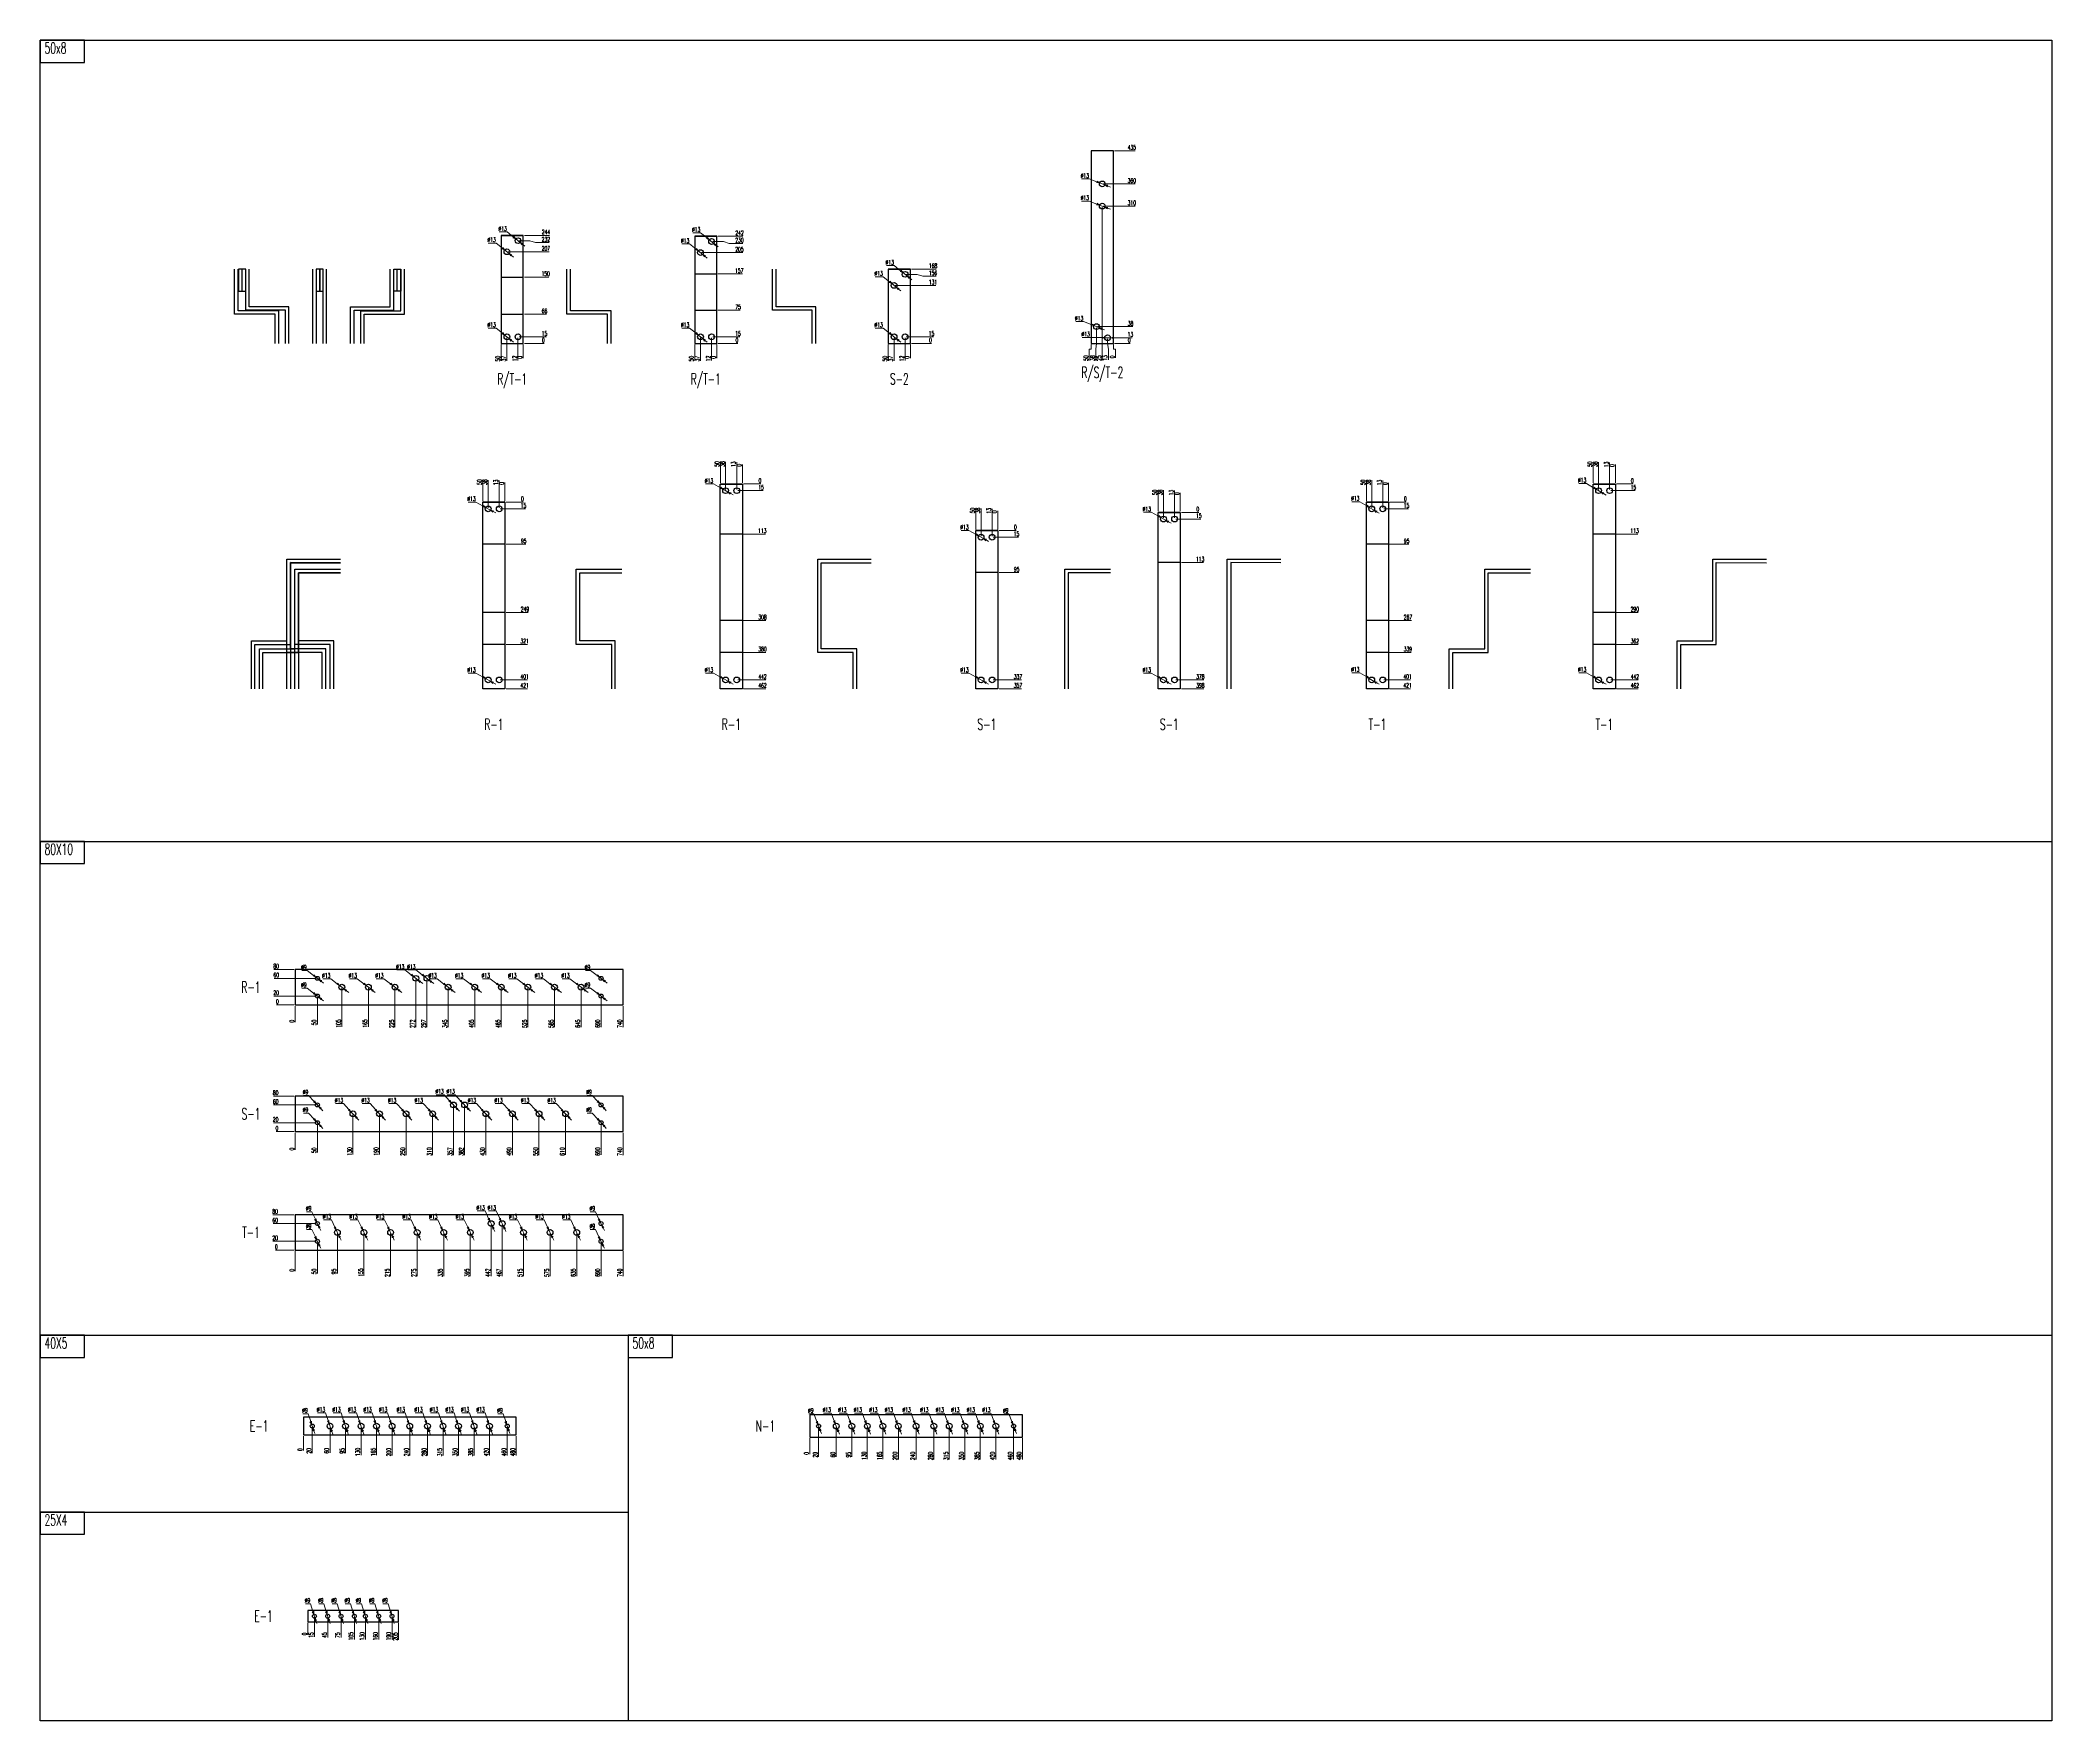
# Model space of a CAD drawing. Header units: millimetres. Extents: x 44190 to 77260, y -67199 to -50358.
# Drawn here: x 57471 to 62010, y -54149 to -50358 of the extents above; entities that cross this region are included whole.
import ezdxf
from ezdxf.enums import TextEntityAlignment as Align

# ---------------------------------------------------------------- set-up
doc = ezdxf.new("R2010")
doc.units = ezdxf.units.MM
doc.header["$LTSCALE"] = 3
doc.layers.add('@.VISIBLE', color=7, linetype='Continuous')
doc.layers.add('dim', color=7, linetype='Continuous')
doc.styles.add('Ann_w01', font='romans.shx', dxfattribs={"width": 0.6, "bigfont": 'chineset.shx'})
doc.dimstyles.new('Dim 01_SC05', dxfattribs={"dimscale": 5, "dimtxt": 2, "dimasz": 1.3, "dimexe": 0.5, "dimexo": 0.5, "dimgap": 0.5, "dimtad": 1, "dimtoh": 1, "dimdec": 1, "dimzin": 12, "dimdsep": 46, "dimtxsty": 'Ann_w01', "dimblk": 'OPEN30', "dimcen": 1.5, "dimclrd": 6, "dimclre": 6, "dimclrt": 3, "dimadec": 1, "dimazin": 3, "dimtm": 1e-09, "dimtfac": 1, "dimtdec": 1, "dimtmove": 0, "dimatfit": 3, "dimldrblk": 'OPEN30', "dimfxl": 1, "dimtolj": 1, "dimlwd": 20, "dimlwe": 20, "dimarcsym": 0})

# ---------------------------------------------------------------- blocks, each defined once
blk = doc.blocks.new('*D390')
at = {"color": 6, "lineweight": 20, "transparency": 16777216}
blk.add_line((58563.9, -51041.8), (58608.6, -51041.8), dxfattribs=at)
at = {"layer": 'Defpoints', "color": 0, "transparency": 16777216}
for p in [(58536.4, -51041.8), (58561.4, -51041.8), (58602.1, -51041.8)]:
    blk.add_point(p, dxfattribs=at)
at = {"color": 3, "transparency": 16777216, "insert": (58606.6, -51034.3), "char_height": 10, "attachment_point": 5, "style": 'Ann_w01'}
blk.add_mtext('\\A1;0', dxfattribs=at)
blk = doc.blocks.new('_Open30')
at = {"color": 0, "linetype": 'ByBlock', "lineweight": -2}
for p, q in [((-1, 0.27), (0, 0)), ((0, 0), (-1, -0.27)), ((0, 0), (-1, 0))]:
    blk.add_line(p, q, dxfattribs=at)
blk = doc.blocks.new('*D391')
at = {"color": 6, "lineweight": 20, "transparency": 16777216}
blk.add_line((58551.9, -51026.8), (58613.5, -51026.8), dxfattribs=at)
at = {"layer": 'Defpoints', "color": 0, "transparency": 16777216}
for p in [(58536.4, -51041.8), (58549.4, -51026.8), (58602.1, -51026.8)]:
    blk.add_point(p, dxfattribs=at)
at = {"color": 3, "transparency": 16777216, "insert": (58609.1, -51019.3), "char_height": 10, "attachment_point": 5, "style": 'Ann_w01'}
blk.add_mtext('\\A1;15', dxfattribs=at)
blk = doc.blocks.new('*D392')
at = {"color": 6, "lineweight": 20, "transparency": 16777216}
blk.add_line((58563.9, -50975.8), (58614.1, -50975.8), dxfattribs=at)
at = {"layer": 'Defpoints', "color": 0, "transparency": 16777216}
for p in [(58561.4, -50975.8), (58602.1, -50975.8), (58536.4, -51041.8)]:
    blk.add_point(p, dxfattribs=at)
at = {"color": 3, "transparency": 16777216, "insert": (58609.3, -50968.3), "char_height": 10, "attachment_point": 5, "style": 'Ann_w01'}
blk.add_mtext('\\A1;66', dxfattribs=at)
blk = doc.blocks.new('*D393')
at = {"color": 6, "lineweight": 20, "transparency": 16777216}
blk.add_line((58563.9, -50891.8), (58619.2, -50891.8), dxfattribs=at)
at = {"layer": 'Defpoints', "color": 0, "transparency": 16777216}
for p in [(58561.4, -50891.8), (58602.1, -50891.8), (58536.4, -51041.8)]:
    blk.add_point(p, dxfattribs=at)
at = {"color": 3, "transparency": 16777216, "insert": (58611.9, -50884.3), "char_height": 10, "attachment_point": 5, "style": 'Ann_w01'}
blk.add_mtext('\\A1;150', dxfattribs=at)
blk = doc.blocks.new('*D394')
at = {"color": 6, "lineweight": 20, "transparency": 16777216}
blk.add_line((58526.9, -50834.8), (58620.1, -50834.8), dxfattribs=at)
at = {"layer": 'Defpoints', "color": 0, "transparency": 16777216}
for p in [(58524.4, -50834.8), (58602.1, -50834.8), (58536.4, -51041.8)]:
    blk.add_point(p, dxfattribs=at)
at = {"color": 3, "transparency": 16777216, "insert": (58612.3, -50827.3), "char_height": 10, "attachment_point": 5, "style": 'Ann_w01'}
blk.add_mtext('\\A1;207', dxfattribs=at)
blk = doc.blocks.new('*D395')
at = {"color": 6, "lineweight": 20, "transparency": 16777216}
for p, q in [((58551.9, -50809.8), (58576.1, -50809.8)), ((58576.1, -50809.8), (58589.1, -50814.2)), ((58589.1, -50814.2), (58620.1, -50814.2))]:
    blk.add_line(p, q, dxfattribs=at)
at = {"layer": 'Defpoints', "color": 0, "transparency": 16777216}
for p in [(58549.4, -50809.8), (58602.1, -50814.2), (58536.4, -51041.8)]:
    blk.add_point(p, dxfattribs=at)
at = {"color": 3, "transparency": 16777216, "insert": (58612.3, -50806.7), "char_height": 10, "attachment_point": 5, "style": 'Ann_w01'}
blk.add_mtext('\\A1;232', dxfattribs=at)
blk = doc.blocks.new('*D396')
at = {"color": 6, "lineweight": 20, "transparency": 16777216}
blk.add_line((58563.9, -50797.8), (58620.3, -50797.8), dxfattribs=at)
at = {"layer": 'Defpoints', "color": 0, "transparency": 16777216}
for p in [(58561.4, -50797.8), (58602.1, -50797.8), (58536.4, -51041.8)]:
    blk.add_point(p, dxfattribs=at)
at = {"color": 3, "transparency": 16777216, "insert": (58612.5, -50790.3), "char_height": 10, "attachment_point": 5, "style": 'Ann_w01'}
blk.add_mtext('\\A1;244', dxfattribs=at)
blk = doc.blocks.new('*D397')
at = {"color": 6, "lineweight": 20, "transparency": 16777216}
blk.add_line((58511.4, -51044.3), (58511.4, -51080.8), dxfattribs=at)
at = {"layer": 'Defpoints', "color": 0, "transparency": 16777216}
for p in [(58511.4, -51041.8), (58561.4, -51041.8), (58511.4, -51068.6)]:
    blk.add_point(p, dxfattribs=at)
at = {"color": 3, "transparency": 16777216, "insert": (58503.9, -51076), "char_height": 10, "attachment_point": 5, "rotation": 90, "style": 'Ann_w01'}
blk.add_mtext('\\A1;50', dxfattribs=at)
blk = doc.blocks.new('*D398')
at = {"color": 6, "lineweight": 20, "transparency": 16777216}
blk.add_line((58524.4, -51029.3), (58524.4, -51080.8), dxfattribs=at)
at = {"layer": 'Defpoints', "color": 0, "transparency": 16777216}
for p in [(58524.4, -51026.8), (58561.4, -51041.8), (58524.4, -51068.6)]:
    blk.add_point(p, dxfattribs=at)
at = {"color": 3, "transparency": 16777216, "insert": (58516.9, -51076), "char_height": 10, "attachment_point": 5, "rotation": 90, "style": 'Ann_w01'}
blk.add_mtext('\\A1;37', dxfattribs=at)
blk = doc.blocks.new('*D399')
at = {"color": 6, "lineweight": 20, "transparency": 16777216}
blk.add_line((58549.4, -51029.3), (58549.4, -51080), dxfattribs=at)
at = {"layer": 'Defpoints', "color": 0, "transparency": 16777216}
for p in [(58549.4, -51026.8), (58561.4, -51041.8), (58549.4, -51068.6)]:
    blk.add_point(p, dxfattribs=at)
at = {"color": 3, "transparency": 16777216, "insert": (58541.9, -51075.5), "char_height": 10, "attachment_point": 5, "rotation": 90, "style": 'Ann_w01'}
blk.add_mtext('\\A1;12', dxfattribs=at)
blk = doc.blocks.new('*D400')
at = {"color": 6, "lineweight": 20, "transparency": 16777216}
blk.add_line((58561.4, -51044.3), (58561.4, -51075.1), dxfattribs=at)
at = {"layer": 'Defpoints', "color": 0, "transparency": 16777216}
for p in [(58561.4, -51041.8), (58561.4, -51041.8), (58561.4, -51068.6)]:
    blk.add_point(p, dxfattribs=at)
at = {"color": 3, "transparency": 16777216, "insert": (58553.9, -51073.1), "char_height": 10, "attachment_point": 5, "rotation": 90, "style": 'Ann_w01'}
blk.add_mtext('\\A1;0', dxfattribs=at)
blk = doc.blocks.new('*D401')
at = {"color": 6, "lineweight": 20, "transparency": 16777216}
for p, q in [((58482.2, -51007.1), (58499.8, -51007.1)), ((58499.8, -51007.1), (58514.3, -51018.6)), ((58529.5, -51030.8), (58519.3, -51022.7)), ((58534.6, -51034.9), (58539.6, -51038.9))]:
    blk.add_line(p, q, dxfattribs=at)
at = {"layer": 'Defpoints', "color": 0, "transparency": 16777216}
for p in [(58519.3, -51022.7), (58529.5, -51030.8)]:
    blk.add_point(p, dxfattribs=at)
at = {"color": 6, "lineweight": 20, "transparency": 16777216, "xscale": 6.5, "yscale": 6.5, "zscale": 6.5}
for p, rotation in [((58519.3, -51022.7), 321.3250815252098), ((58529.5, -51030.8), 141.3250815252099)]:
    blk.add_blockref('_Open30', p, dxfattribs=dict(at, rotation=rotation))
at = {"color": 3, "transparency": 16777216, "insert": (58489.8, -50999.6), "char_height": 10, "attachment_point": 5, "style": 'Ann_w01'}
blk.add_mtext('\\A1;∅13', dxfattribs=at)
blk = doc.blocks.new('*D402')
at = {"color": 6, "lineweight": 20, "transparency": 16777216}
for p, q in [((58482.2, -50815.1), (58499.8, -50815.1)), ((58499.8, -50815.1), (58514.3, -50826.6)), ((58529.5, -50838.8), (58519.3, -50830.7)), ((58534.6, -50842.9), (58539.6, -50846.9))]:
    blk.add_line(p, q, dxfattribs=at)
at = {"layer": 'Defpoints', "color": 0, "transparency": 16777216}
for p in [(58519.3, -50830.7), (58529.5, -50838.8)]:
    blk.add_point(p, dxfattribs=at)
at = {"color": 6, "lineweight": 20, "transparency": 16777216, "xscale": 6.5, "yscale": 6.5, "zscale": 6.5}
for p, rotation in [((58519.3, -50830.7), 321.3250815252249), ((58529.5, -50838.8), 141.3250815252249)]:
    blk.add_blockref('_Open30', p, dxfattribs=dict(at, rotation=rotation))
at = {"color": 3, "transparency": 16777216, "insert": (58489.8, -50807.6), "char_height": 10, "attachment_point": 5, "style": 'Ann_w01'}
blk.add_mtext('\\A1;∅13', dxfattribs=at)
blk = doc.blocks.new('*D403')
at = {"color": 6, "lineweight": 20, "transparency": 16777216}
for p, q in [((58507.2, -50790.1), (58524.8, -50790.1)), ((58524.8, -50790.1), (58539.3, -50801.6)), ((58554.5, -50813.8), (58544.3, -50805.7)), ((58559.6, -50817.9), (58564.6, -50821.9))]:
    blk.add_line(p, q, dxfattribs=at)
at = {"layer": 'Defpoints', "color": 0, "transparency": 16777216}
for p in [(58544.3, -50805.7), (58554.5, -50813.8)]:
    blk.add_point(p, dxfattribs=at)
at = {"color": 6, "lineweight": 20, "transparency": 16777216, "xscale": 6.5, "yscale": 6.5, "zscale": 6.5}
for p, rotation in [((58544.3, -50805.7), 321.3250815251848), ((58554.5, -50813.8), 141.3250815251848)]:
    blk.add_blockref('_Open30', p, dxfattribs=dict(at, rotation=rotation))
at = {"color": 3, "transparency": 16777216, "insert": (58514.8, -50782.6), "char_height": 10, "attachment_point": 5, "style": 'Ann_w01'}
blk.add_mtext('\\A1;∅13', dxfattribs=at)
blk = doc.blocks.new('*D407')
at = {"color": 6, "lineweight": 20, "transparency": 16777216}
blk.add_line((59000.7, -51041.8), (59045.4, -51041.8), dxfattribs=at)
at = {"layer": 'Defpoints', "color": 0, "transparency": 16777216}
for p in [(58973.2, -51041.8), (58998.2, -51041.8), (59038.9, -51041.8)]:
    blk.add_point(p, dxfattribs=at)
at = {"color": 3, "transparency": 16777216, "insert": (59043.4, -51034.3), "char_height": 10, "attachment_point": 5, "style": 'Ann_w01'}
blk.add_mtext('\\A1;0', dxfattribs=at)
blk = doc.blocks.new('*D408')
at = {"color": 6, "lineweight": 20, "transparency": 16777216}
blk.add_line((58988.7, -51026.8), (59050.3, -51026.8), dxfattribs=at)
at = {"layer": 'Defpoints', "color": 0, "transparency": 16777216}
for p in [(58973.2, -51041.8), (58986.2, -51026.8), (59038.9, -51026.8)]:
    blk.add_point(p, dxfattribs=at)
at = {"color": 3, "transparency": 16777216, "insert": (59045.8, -51019.3), "char_height": 10, "attachment_point": 5, "style": 'Ann_w01'}
blk.add_mtext('\\A1;15', dxfattribs=at)
blk = doc.blocks.new('*D409')
at = {"color": 6, "lineweight": 20, "transparency": 16777216}
blk.add_line((59000.7, -50966.8), (59051, -50966.8), dxfattribs=at)
at = {"layer": 'Defpoints', "color": 0, "transparency": 16777216}
for p in [(58998.2, -50966.8), (59038.8, -50966.8), (58973.2, -51041.8)]:
    blk.add_point(p, dxfattribs=at)
at = {"color": 3, "transparency": 16777216, "insert": (59046.1, -50959.3), "char_height": 10, "attachment_point": 5, "style": 'Ann_w01'}
blk.add_mtext('\\A1;75', dxfattribs=at)
blk = doc.blocks.new('*D410')
at = {"color": 6, "lineweight": 20, "transparency": 16777216}
blk.add_line((59000.7, -50884.8), (59056, -50884.8), dxfattribs=at)
at = {"layer": 'Defpoints', "color": 0, "transparency": 16777216}
for p in [(58998.2, -50884.8), (59038.9, -50884.8), (58973.2, -51041.8)]:
    blk.add_point(p, dxfattribs=at)
at = {"color": 3, "transparency": 16777216, "insert": (59048.7, -50877.3), "char_height": 10, "attachment_point": 5, "style": 'Ann_w01'}
blk.add_mtext('\\A1;157', dxfattribs=at)
blk = doc.blocks.new('*D411')
at = {"color": 6, "lineweight": 20, "transparency": 16777216}
blk.add_line((58963.7, -50836.8), (59056.8, -50836.8), dxfattribs=at)
at = {"layer": 'Defpoints', "color": 0, "transparency": 16777216}
for p in [(58961.2, -50836.8), (59038.9, -50836.8), (58973.2, -51041.8)]:
    blk.add_point(p, dxfattribs=at)
at = {"color": 3, "transparency": 16777216, "insert": (59049.1, -50829.3), "char_height": 10, "attachment_point": 5, "style": 'Ann_w01'}
blk.add_mtext('\\A1;205', dxfattribs=at)
blk = doc.blocks.new('*D412')
at = {"color": 6, "lineweight": 20, "transparency": 16777216}
for p, q in [((58988.7, -50811.8), (59012.9, -50811.8)), ((59012.9, -50811.8), (59025.9, -50816.2)), ((59025.9, -50816.2), (59056.8, -50816.2))]:
    blk.add_line(p, q, dxfattribs=at)
at = {"layer": 'Defpoints', "color": 0, "transparency": 16777216}
for p in [(58986.2, -50811.8), (59038.9, -50816.2), (58973.2, -51041.8)]:
    blk.add_point(p, dxfattribs=at)
at = {"color": 3, "transparency": 16777216, "insert": (59049.1, -50808.7), "char_height": 10, "attachment_point": 5, "style": 'Ann_w01'}
blk.add_mtext('\\A1;230', dxfattribs=at)
blk = doc.blocks.new('*D413')
at = {"color": 6, "lineweight": 20, "transparency": 16777216}
blk.add_line((59000.7, -50799.8), (59057, -50799.8), dxfattribs=at)
at = {"layer": 'Defpoints', "color": 0, "transparency": 16777216}
for p in [(58998.2, -50799.8), (59039.1, -50799.8), (58973.2, -51041.8)]:
    blk.add_point(p, dxfattribs=at)
at = {"color": 3, "transparency": 16777216, "insert": (59049.3, -50792.3), "char_height": 10, "attachment_point": 5, "style": 'Ann_w01'}
blk.add_mtext('\\A1;242', dxfattribs=at)
blk = doc.blocks.new('*D414')
at = {"color": 6, "lineweight": 20, "transparency": 16777216}
blk.add_line((58948.2, -51044.3), (58948.2, -51080.8), dxfattribs=at)
at = {"layer": 'Defpoints', "color": 0, "transparency": 16777216}
for p in [(58948.2, -51041.8), (58998.2, -51041.8), (58948.2, -51068.6)]:
    blk.add_point(p, dxfattribs=at)
at = {"color": 3, "transparency": 16777216, "insert": (58940.7, -51076), "char_height": 10, "attachment_point": 5, "rotation": 90, "style": 'Ann_w01'}
blk.add_mtext('\\A1;50', dxfattribs=at)
blk = doc.blocks.new('*D415')
at = {"color": 6, "lineweight": 20, "transparency": 16777216}
blk.add_line((58961.2, -51029.3), (58961.2, -51080.8), dxfattribs=at)
at = {"layer": 'Defpoints', "color": 0, "transparency": 16777216}
for p in [(58961.2, -51026.8), (58998.2, -51041.8), (58961.2, -51068.6)]:
    blk.add_point(p, dxfattribs=at)
at = {"color": 3, "transparency": 16777216, "insert": (58953.7, -51076), "char_height": 10, "attachment_point": 5, "rotation": 90, "style": 'Ann_w01'}
blk.add_mtext('\\A1;37', dxfattribs=at)
blk = doc.blocks.new('*D416')
at = {"color": 6, "lineweight": 20, "transparency": 16777216}
blk.add_line((58986.2, -51029.3), (58986.2, -51080), dxfattribs=at)
at = {"layer": 'Defpoints', "color": 0, "transparency": 16777216}
for p in [(58986.2, -51026.8), (58998.2, -51041.8), (58986.2, -51068.6)]:
    blk.add_point(p, dxfattribs=at)
at = {"color": 3, "transparency": 16777216, "insert": (58978.7, -51075.5), "char_height": 10, "attachment_point": 5, "rotation": 90, "style": 'Ann_w01'}
blk.add_mtext('\\A1;12', dxfattribs=at)
blk = doc.blocks.new('*D417')
at = {"color": 6, "lineweight": 20, "transparency": 16777216}
blk.add_line((58998.2, -51044.3), (58998.2, -51075.1), dxfattribs=at)
at = {"layer": 'Defpoints', "color": 0, "transparency": 16777216}
for p in [(58998.2, -51041.8), (58998.2, -51041.8), (58998.2, -51068.6)]:
    blk.add_point(p, dxfattribs=at)
at = {"color": 3, "transparency": 16777216, "insert": (58990.7, -51073.1), "char_height": 10, "attachment_point": 5, "rotation": 90, "style": 'Ann_w01'}
blk.add_mtext('\\A1;0', dxfattribs=at)
blk = doc.blocks.new('*D418')
at = {"color": 6, "lineweight": 20, "transparency": 16777216}
for p, q in [((58919, -51007.1), (58936.6, -51007.1)), ((58936.6, -51007.1), (58951.1, -51018.6)), ((58966.3, -51030.8), (58956.1, -51022.7)), ((58971.3, -51034.9), (58976.4, -51038.9))]:
    blk.add_line(p, q, dxfattribs=at)
at = {"layer": 'Defpoints', "color": 0, "transparency": 16777216}
for p in [(58956.1, -51022.7), (58966.3, -51030.8)]:
    blk.add_point(p, dxfattribs=at)
at = {"color": 6, "lineweight": 20, "transparency": 16777216, "xscale": 6.5, "yscale": 6.5, "zscale": 6.5}
for p, rotation in [((58956.1, -51022.7), 321.3250815253301), ((58966.3, -51030.8), 141.3250815253301)]:
    blk.add_blockref('_Open30', p, dxfattribs=dict(at, rotation=rotation))
at = {"color": 3, "transparency": 16777216, "insert": (58926.5, -50999.6), "char_height": 10, "attachment_point": 5, "style": 'Ann_w01'}
blk.add_mtext('\\A1;∅13', dxfattribs=at)
blk = doc.blocks.new('*D419')
at = {"color": 6, "lineweight": 20, "transparency": 16777216}
for p, q in [((58919, -50817.1), (58936.6, -50817.1)), ((58936.6, -50817.1), (58951.1, -50828.6)), ((58966.3, -50840.8), (58956.1, -50832.7)), ((58971.3, -50844.9), (58976.4, -50848.9))]:
    blk.add_line(p, q, dxfattribs=at)
at = {"layer": 'Defpoints', "color": 0, "transparency": 16777216}
for p in [(58956.1, -50832.7), (58966.3, -50840.8)]:
    blk.add_point(p, dxfattribs=at)
at = {"color": 6, "lineweight": 20, "transparency": 16777216, "xscale": 6.5, "yscale": 6.5, "zscale": 6.5}
for p, rotation in [((58956.1, -50832.7), 321.3250815253551), ((58966.3, -50840.8), 141.3250815253551)]:
    blk.add_blockref('_Open30', p, dxfattribs=dict(at, rotation=rotation))
at = {"color": 3, "transparency": 16777216, "insert": (58926.5, -50809.6), "char_height": 10, "attachment_point": 5, "style": 'Ann_w01'}
blk.add_mtext('\\A1;∅13', dxfattribs=at)
blk = doc.blocks.new('*D420')
at = {"color": 6, "lineweight": 20, "transparency": 16777216}
for p, q in [((58944, -50792.1), (58961.6, -50792.1)), ((58961.6, -50792.1), (58976.1, -50803.6)), ((58991.3, -50815.8), (58981.1, -50807.7)), ((58996.3, -50819.9), (59001.4, -50823.9))]:
    blk.add_line(p, q, dxfattribs=at)
at = {"layer": 'Defpoints', "color": 0, "transparency": 16777216}
for p in [(58981.1, -50807.7), (58991.3, -50815.8)]:
    blk.add_point(p, dxfattribs=at)
at = {"color": 6, "lineweight": 20, "transparency": 16777216, "xscale": 6.5, "yscale": 6.5, "zscale": 6.5}
for p, rotation in [((58981.1, -50807.7), 321.3250815252949), ((58991.3, -50815.8), 141.325081525295)]:
    blk.add_blockref('_Open30', p, dxfattribs=dict(at, rotation=rotation))
at = {"color": 3, "transparency": 16777216, "insert": (58951.5, -50784.6), "char_height": 10, "attachment_point": 5, "style": 'Ann_w01'}
blk.add_mtext('\\A1;∅13', dxfattribs=at)
blk = doc.blocks.new('*D421')
at = {"color": 6, "lineweight": 20, "transparency": 16777216}
blk.add_line((59437.4, -51041.8), (59482.2, -51041.8), dxfattribs=at)
at = {"layer": 'Defpoints', "color": 0, "transparency": 16777216}
for p in [(59409.9, -51041.8), (59434.9, -51041.8), (59475.7, -51041.8)]:
    blk.add_point(p, dxfattribs=at)
at = {"color": 3, "transparency": 16777216, "insert": (59480.2, -51034.3), "char_height": 10, "attachment_point": 5, "style": 'Ann_w01'}
blk.add_mtext('\\A1;0', dxfattribs=at)
blk = doc.blocks.new('*D422')
at = {"color": 6, "lineweight": 20, "transparency": 16777216}
blk.add_line((59425.4, -51026.8), (59487, -51026.8), dxfattribs=at)
at = {"layer": 'Defpoints', "color": 0, "transparency": 16777216}
for p in [(59409.9, -51041.8), (59422.9, -51026.8), (59475.7, -51026.8)]:
    blk.add_point(p, dxfattribs=at)
at = {"color": 3, "transparency": 16777216, "insert": (59482.6, -51019.3), "char_height": 10, "attachment_point": 5, "style": 'Ann_w01'}
blk.add_mtext('\\A1;15', dxfattribs=at)
blk = doc.blocks.new('*D425')
at = {"color": 6, "lineweight": 20, "transparency": 16777216}
blk.add_line((59400.4, -50910.8), (59492.3, -50910.8), dxfattribs=at)
at = {"layer": 'Defpoints', "color": 0, "transparency": 16777216}
for p in [(59397.9, -50910.8), (59476.9, -50910.8), (59409.9, -51041.8)]:
    blk.add_point(p, dxfattribs=at)
at = {"color": 3, "transparency": 16777216, "insert": (59485.9, -50903.3), "char_height": 10, "attachment_point": 5, "style": 'Ann_w01'}
blk.add_mtext('\\A1;131', dxfattribs=at)
blk = doc.blocks.new('*D426')
at = {"color": 6, "lineweight": 20, "transparency": 16777216}
for p, q in [((59425.4, -50885.8), (59450.1, -50885.8)), ((59450.1, -50885.8), (59463.1, -50890.2)), ((59463.1, -50890.2), (59493.2, -50890.2))]:
    blk.add_line(p, q, dxfattribs=at)
at = {"layer": 'Defpoints', "color": 0, "transparency": 16777216}
for p in [(59422.9, -50885.8), (59476.1, -50890.2), (59409.9, -51041.8)]:
    blk.add_point(p, dxfattribs=at)
at = {"color": 3, "transparency": 16777216, "insert": (59485.9, -50882.7), "char_height": 10, "attachment_point": 5, "style": 'Ann_w01'}
blk.add_mtext('\\A1;156', dxfattribs=at)
blk = doc.blocks.new('*D427')
at = {"color": 6, "lineweight": 20, "transparency": 16777216}
blk.add_line((59437.4, -50873.8), (59493.3, -50873.8), dxfattribs=at)
at = {"layer": 'Defpoints', "color": 0, "transparency": 16777216}
for p in [(59434.9, -50873.8), (59476.2, -50873.8), (59409.9, -51041.8)]:
    blk.add_point(p, dxfattribs=at)
at = {"color": 3, "transparency": 16777216, "insert": (59486, -50866.3), "char_height": 10, "attachment_point": 5, "style": 'Ann_w01'}
blk.add_mtext('\\A1;168', dxfattribs=at)
blk = doc.blocks.new('*D428')
at = {"color": 6, "lineweight": 20, "transparency": 16777216}
blk.add_line((59384.9, -51044.3), (59384.9, -51080.8), dxfattribs=at)
at = {"layer": 'Defpoints', "color": 0, "transparency": 16777216}
for p in [(59384.9, -51041.8), (59434.9, -51041.8), (59384.9, -51068.6)]:
    blk.add_point(p, dxfattribs=at)
at = {"color": 3, "transparency": 16777216, "insert": (59377.4, -51076), "char_height": 10, "attachment_point": 5, "rotation": 90, "style": 'Ann_w01'}
blk.add_mtext('\\A1;50', dxfattribs=at)
blk = doc.blocks.new('*D429')
at = {"color": 6, "lineweight": 20, "transparency": 16777216}
blk.add_line((59397.9, -51029.3), (59397.9, -51080.8), dxfattribs=at)
at = {"layer": 'Defpoints', "color": 0, "transparency": 16777216}
for p in [(59397.9, -51026.8), (59434.9, -51041.8), (59397.9, -51068.6)]:
    blk.add_point(p, dxfattribs=at)
at = {"color": 3, "transparency": 16777216, "insert": (59390.4, -51076), "char_height": 10, "attachment_point": 5, "rotation": 90, "style": 'Ann_w01'}
blk.add_mtext('\\A1;37', dxfattribs=at)
blk = doc.blocks.new('*D430')
at = {"color": 6, "lineweight": 20, "transparency": 16777216}
blk.add_line((59422.9, -51029.3), (59422.9, -51080), dxfattribs=at)
at = {"layer": 'Defpoints', "color": 0, "transparency": 16777216}
for p in [(59422.9, -51026.8), (59434.9, -51041.8), (59422.9, -51068.6)]:
    blk.add_point(p, dxfattribs=at)
at = {"color": 3, "transparency": 16777216, "insert": (59415.4, -51075.5), "char_height": 10, "attachment_point": 5, "rotation": 90, "style": 'Ann_w01'}
blk.add_mtext('\\A1;12', dxfattribs=at)
blk = doc.blocks.new('*D431')
at = {"color": 6, "lineweight": 20, "transparency": 16777216}
blk.add_line((59434.9, -51044.3), (59434.9, -51075.1), dxfattribs=at)
at = {"layer": 'Defpoints', "color": 0, "transparency": 16777216}
for p in [(59434.9, -51041.8), (59434.9, -51041.8), (59434.9, -51068.6)]:
    blk.add_point(p, dxfattribs=at)
at = {"color": 3, "transparency": 16777216, "insert": (59427.4, -51073.1), "char_height": 10, "attachment_point": 5, "rotation": 90, "style": 'Ann_w01'}
blk.add_mtext('\\A1;0', dxfattribs=at)
blk = doc.blocks.new('*D432')
at = {"color": 6, "lineweight": 20, "transparency": 16777216}
for p, q in [((59355.7, -51007.1), (59373.3, -51007.1)), ((59373.3, -51007.1), (59387.8, -51018.6)), ((59403, -51030.8), (59392.9, -51022.7)), ((59408.1, -51034.9), (59413.2, -51038.9))]:
    blk.add_line(p, q, dxfattribs=at)
at = {"layer": 'Defpoints', "color": 0, "transparency": 16777216}
for p in [(59392.9, -51022.7), (59403, -51030.8)]:
    blk.add_point(p, dxfattribs=at)
at = {"color": 6, "lineweight": 20, "transparency": 16777216, "xscale": 6.5, "yscale": 6.5, "zscale": 6.5}
for p, rotation in [((59392.9, -51022.7), 321.325081525285), ((59403, -51030.8), 141.325081525285)]:
    blk.add_blockref('_Open30', p, dxfattribs=dict(at, rotation=rotation))
at = {"color": 3, "transparency": 16777216, "insert": (59363.3, -50999.6), "char_height": 10, "attachment_point": 5, "style": 'Ann_w01'}
blk.add_mtext('\\A1;∅13', dxfattribs=at)
blk = doc.blocks.new('*D433')
at = {"color": 6, "lineweight": 20, "transparency": 16777216}
for p, q in [((59355.7, -50891.1), (59373.3, -50891.1)), ((59373.3, -50891.1), (59387.8, -50902.6)), ((59403, -50914.8), (59392.9, -50906.7)), ((59408.1, -50918.9), (59413.2, -50922.9))]:
    blk.add_line(p, q, dxfattribs=at)
at = {"layer": 'Defpoints', "color": 0, "transparency": 16777216}
for p in [(59392.9, -50906.7), (59403, -50914.8)]:
    blk.add_point(p, dxfattribs=at)
at = {"color": 6, "lineweight": 20, "transparency": 16777216, "xscale": 6.5, "yscale": 6.5, "zscale": 6.5}
for p, rotation in [((59392.9, -50906.7), 321.325081525315), ((59403, -50914.8), 141.325081525315)]:
    blk.add_blockref('_Open30', p, dxfattribs=dict(at, rotation=rotation))
at = {"color": 3, "transparency": 16777216, "insert": (59363.3, -50883.6), "char_height": 10, "attachment_point": 5, "style": 'Ann_w01'}
blk.add_mtext('\\A1;∅13', dxfattribs=at)
blk = doc.blocks.new('*D434')
at = {"color": 6, "lineweight": 20, "transparency": 16777216}
for p, q in [((59380.7, -50866.1), (59398.3, -50866.1)), ((59398.3, -50866.1), (59412.8, -50877.6)), ((59428, -50889.8), (59417.9, -50881.7)), ((59433.1, -50893.9), (59438.2, -50897.9))]:
    blk.add_line(p, q, dxfattribs=at)
at = {"layer": 'Defpoints', "color": 0, "transparency": 16777216}
for p in [(59417.9, -50881.7), (59428, -50889.8)]:
    blk.add_point(p, dxfattribs=at)
at = {"color": 6, "lineweight": 20, "transparency": 16777216, "xscale": 6.5, "yscale": 6.5, "zscale": 6.5}
for p, rotation in [((59417.9, -50881.7), 321.3250815252349), ((59428, -50889.8), 141.3250815252349)]:
    blk.add_blockref('_Open30', p, dxfattribs=dict(at, rotation=rotation))
at = {"color": 3, "transparency": 16777216, "insert": (59388.3, -50858.6), "char_height": 10, "attachment_point": 5, "style": 'Ann_w01'}
blk.add_mtext('\\A1;∅13', dxfattribs=at)
blk = doc.blocks.new('*D435')
at = {"color": 6, "lineweight": 20, "transparency": 16777216}
blk.add_line((59895.4, -51041.8), (59930.8, -51041.8), dxfattribs=at)
at = {"layer": 'Defpoints', "color": 0, "transparency": 16777216}
for p in [(59867.9, -51041.8), (59892.9, -51041.8), (59924.3, -51041.8)]:
    blk.add_point(p, dxfattribs=at)
at = {"color": 3, "transparency": 16777216, "insert": (59928.8, -51034.3), "char_height": 10, "attachment_point": 5, "style": 'Ann_w01'}
blk.add_mtext('\\A1;0', dxfattribs=at)
blk = doc.blocks.new('*D436')
at = {"color": 6, "lineweight": 20, "transparency": 16777216}
blk.add_line((59882.4, -51028.8), (59935.6, -51028.8), dxfattribs=at)
at = {"layer": 'Defpoints', "color": 0, "transparency": 16777216}
for p in [(59867.9, -51041.8), (59879.9, -51028.8), (59924.3, -51028.8)]:
    blk.add_point(p, dxfattribs=at)
at = {"color": 3, "transparency": 16777216, "insert": (59931.2, -51021.3), "char_height": 10, "attachment_point": 5, "style": 'Ann_w01'}
blk.add_mtext('\\A1;13', dxfattribs=at)
blk = doc.blocks.new('*D437')
at = {"color": 6, "lineweight": 20, "transparency": 16777216}
blk.add_line((59857.4, -51003.8), (59936.5, -51003.8), dxfattribs=at)
at = {"layer": 'Defpoints', "color": 0, "transparency": 16777216}
for p in [(59854.9, -51003.8), (59924.3, -51003.8), (59867.9, -51041.8)]:
    blk.add_point(p, dxfattribs=at)
at = {"color": 3, "transparency": 16777216, "insert": (59931.6, -50996.3), "char_height": 10, "attachment_point": 5, "style": 'Ann_w01'}
blk.add_mtext('\\A1;38', dxfattribs=at)
blk = doc.blocks.new('*D438')
at = {"color": 6, "lineweight": 20, "transparency": 16777216}
blk.add_line((59870.4, -50731.8), (59942.2, -50731.8), dxfattribs=at)
at = {"layer": 'Defpoints', "color": 0, "transparency": 16777216}
for p in [(59867.9, -50731.8), (59924.3, -50731.8), (59867.9, -51041.8)]:
    blk.add_point(p, dxfattribs=at)
at = {"color": 3, "transparency": 16777216, "insert": (59934.5, -50724.3), "char_height": 10, "attachment_point": 5, "style": 'Ann_w01'}
blk.add_mtext('\\A1;310', dxfattribs=at)
blk = doc.blocks.new('*D439')
at = {"color": 6, "lineweight": 20, "transparency": 16777216}
blk.add_line((59870.4, -50681.8), (59942.2, -50681.8), dxfattribs=at)
at = {"layer": 'Defpoints', "color": 0, "transparency": 16777216}
for p in [(59867.9, -50681.8), (59924.3, -50681.8), (59867.9, -51041.8)]:
    blk.add_point(p, dxfattribs=at)
at = {"color": 3, "transparency": 16777216, "insert": (59934.5, -50674.3), "char_height": 10, "attachment_point": 5, "style": 'Ann_w01'}
blk.add_mtext('\\A1;360', dxfattribs=at)
blk = doc.blocks.new('*D440')
at = {"color": 6, "lineweight": 20, "transparency": 16777216}
blk.add_line((59895.4, -50606.8), (59942.2, -50606.8), dxfattribs=at)
at = {"layer": 'Defpoints', "color": 0, "transparency": 16777216}
for p in [(59892.9, -50606.8), (59924.3, -50606.8), (59867.9, -51041.8)]:
    blk.add_point(p, dxfattribs=at)
at = {"color": 3, "transparency": 16777216, "insert": (59934.5, -50599.3), "char_height": 10, "attachment_point": 5, "style": 'Ann_w01'}
blk.add_mtext('\\A1;435', dxfattribs=at)
blk = doc.blocks.new('*D441')
at = {"color": 6, "lineweight": 20, "transparency": 16777216}
for p, q in [((59842.9, -51054.8), (59838.5, -51054.6)), ((59838.5, -51054.6), (59838.5, -51079.8)), ((59842.9, -51044.3), (59842.9, -51054.8))]:
    blk.add_line(p, q, dxfattribs=at)
at = {"layer": 'Defpoints', "color": 0, "transparency": 16777216}
for p in [(59842.9, -51041.8), (59892.9, -51041.8), (59838.5, -51067.6)]:
    blk.add_point(p, dxfattribs=at)
at = {"color": 3, "transparency": 16777216, "insert": (59831, -51074.9), "char_height": 10, "attachment_point": 5, "rotation": 90, "style": 'Ann_w01'}
blk.add_mtext('\\A1;50', dxfattribs=at)
blk = doc.blocks.new('*D442')
at = {"color": 6, "lineweight": 20, "transparency": 16777216}
for p, q in [((59854.9, -51006.3), (59854.9, -51041.6)), ((59854.9, -51041.6), (59853.5, -51054.6)), ((59853.5, -51054.6), (59853.5, -51079.8))]:
    blk.add_line(p, q, dxfattribs=at)
at = {"layer": 'Defpoints', "color": 0, "transparency": 16777216}
for p in [(59854.9, -51003.8), (59892.9, -51041.8), (59853.5, -51067.6)]:
    blk.add_point(p, dxfattribs=at)
at = {"color": 3, "transparency": 16777216, "insert": (59846, -51074.9), "char_height": 10, "attachment_point": 5, "rotation": 90, "style": 'Ann_w01'}
blk.add_mtext('\\A1;38', dxfattribs=at)
blk = doc.blocks.new('*D443')
at = {"color": 6, "lineweight": 20, "transparency": 16777216}
blk.add_line((59867.9, -50734.3), (59867.9, -51079.8), dxfattribs=at)
at = {"layer": 'Defpoints', "color": 0, "transparency": 16777216}
for p in [(59867.9, -50731.8), (59892.9, -51041.8), (59867.9, -51067.6)]:
    blk.add_point(p, dxfattribs=at)
at = {"color": 3, "transparency": 16777216, "insert": (59860.4, -51074.9), "char_height": 10, "attachment_point": 5, "rotation": 90, "style": 'Ann_w01'}
blk.add_mtext('\\A1;25', dxfattribs=at)
blk = doc.blocks.new('*D444')
at = {"color": 6, "lineweight": 20, "transparency": 16777216}
for p, q in [((59879.9, -51031.3), (59879.9, -51041.8)), ((59879.9, -51041.8), (59881.7, -51054.6)), ((59881.7, -51054.6), (59881.7, -51078.9))]:
    blk.add_line(p, q, dxfattribs=at)
at = {"layer": 'Defpoints', "color": 0, "transparency": 16777216}
for p in [(59879.9, -51028.8), (59892.9, -51041.8), (59881.7, -51067.6)]:
    blk.add_point(p, dxfattribs=at)
at = {"color": 3, "transparency": 16777216, "insert": (59874.2, -51074.5), "char_height": 10, "attachment_point": 5, "rotation": 90, "style": 'Ann_w01'}
blk.add_mtext('\\A1;13', dxfattribs=at)
blk = doc.blocks.new('*D445')
at = {"color": 6, "lineweight": 20, "transparency": 16777216}
for p, q in [((59892.9, -51044.3), (59892.9, -51054.8)), ((59892.9, -51054.8), (59897.9, -51054.6)), ((59897.9, -51054.6), (59897.9, -51074.1))]:
    blk.add_line(p, q, dxfattribs=at)
at = {"layer": 'Defpoints', "color": 0, "transparency": 16777216}
for p in [(59892.9, -51041.8), (59892.9, -51041.8), (59897.9, -51067.6)]:
    blk.add_point(p, dxfattribs=at)
at = {"color": 3, "transparency": 16777216, "insert": (59890.4, -51072.1), "char_height": 10, "attachment_point": 5, "rotation": 90, "style": 'Ann_w01'}
blk.add_mtext('\\A1;0', dxfattribs=at)
blk = doc.blocks.new('*D446')
at = {"color": 6, "lineweight": 20, "transparency": 16777216}
for p, q in [((59820.9, -50720.4), (59838.5, -50720.4)), ((59838.5, -50720.4), (59855.8, -50727.1)), ((59874, -50734.1), (59861.8, -50729.4)), ((59880, -50736.5), (59886.1, -50738.8))]:
    blk.add_line(p, q, dxfattribs=at)
at = {"layer": 'Defpoints', "color": 0, "transparency": 16777216}
for p in [(59861.8, -50729.4), (59874, -50734.1)]:
    blk.add_point(p, dxfattribs=at)
at = {"color": 6, "lineweight": 20, "transparency": 16777216, "xscale": 6.5, "yscale": 6.5, "zscale": 6.5}
for p, rotation in [((59861.8, -50729.4), 338.8921489770096), ((59874, -50734.1), 158.8921489770096)]:
    blk.add_blockref('_Open30', p, dxfattribs=dict(at, rotation=rotation))
at = {"color": 3, "transparency": 16777216, "insert": (59828.5, -50712.9), "char_height": 10, "attachment_point": 5, "style": 'Ann_w01'}
blk.add_mtext('\\A1;∅13', dxfattribs=at)
blk = doc.blocks.new('*D447')
at = {"color": 6, "lineweight": 20, "transparency": 16777216}
for p, q in [((59820.9, -50670.4), (59838.5, -50670.4)), ((59838.5, -50670.4), (59855.8, -50677.1)), ((59874, -50684.1), (59861.8, -50679.4)), ((59880, -50686.4), (59886.1, -50688.8))]:
    blk.add_line(p, q, dxfattribs=at)
at = {"layer": 'Defpoints', "color": 0, "transparency": 16777216}
for p in [(59861.8, -50679.4), (59874, -50684.1)]:
    blk.add_point(p, dxfattribs=at)
at = {"color": 6, "lineweight": 20, "transparency": 16777216, "xscale": 6.5, "yscale": 6.5, "zscale": 6.5}
for p, rotation in [((59861.8, -50679.4), 338.8921489769703), ((59874, -50684.1), 158.8921489769702)]:
    blk.add_blockref('_Open30', p, dxfattribs=dict(at, rotation=rotation))
at = {"color": 3, "transparency": 16777216, "insert": (59828.5, -50662.9), "char_height": 10, "attachment_point": 5, "style": 'Ann_w01'}
blk.add_mtext('\\A1;∅13', dxfattribs=at)
blk = doc.blocks.new('*D448')
at = {"color": 6, "lineweight": 20, "transparency": 16777216}
for p, q in [((59822.8, -51028.1), (59840.5, -51028.1)), ((59840.5, -51028.1), (59866.9, -51028.5)), ((59886.4, -51028.9), (59873.4, -51028.7)), ((59892.9, -51029), (59899.4, -51029.1))]:
    blk.add_line(p, q, dxfattribs=at)
at = {"layer": 'Defpoints', "color": 0, "transparency": 16777216}
for p in [(59873.4, -51028.7), (59886.4, -51028.9)]:
    blk.add_point(p, dxfattribs=at)
at = {"color": 6, "lineweight": 20, "transparency": 16777216, "xscale": 6.5, "yscale": 6.5, "zscale": 6.5}
for p, rotation in [((59873.4, -51028.7), 359.0820638481495), ((59886.4, -51028.9), 179.0820638481494)]:
    blk.add_blockref('_Open30', p, dxfattribs=dict(at, rotation=rotation))
at = {"color": 3, "transparency": 16777216, "insert": (59830.4, -51020.6), "char_height": 10, "attachment_point": 5, "style": 'Ann_w01'}
blk.add_mtext('\\A1;∅13', dxfattribs=at)
blk = doc.blocks.new('*D449')
at = {"color": 6, "lineweight": 20, "transparency": 16777216}
for p, q in [((59807.9, -50992.4), (59825.5, -50992.4)), ((59825.5, -50992.4), (59842.8, -50999.1)), ((59861, -51006.1), (59848.8, -51001.4)), ((59867, -51008.4), (59873.1, -51010.8))]:
    blk.add_line(p, q, dxfattribs=at)
at = {"layer": 'Defpoints', "color": 0, "transparency": 16777216}
for p in [(59848.8, -51001.4), (59861, -51006.1)]:
    blk.add_point(p, dxfattribs=at)
at = {"color": 6, "lineweight": 20, "transparency": 16777216, "xscale": 6.5, "yscale": 6.5, "zscale": 6.5}
for p, rotation in [((59848.8, -51001.4), 338.8921489768711), ((59861, -51006.1), 158.8921489768711)]:
    blk.add_blockref('_Open30', p, dxfattribs=dict(at, rotation=rotation))
at = {"color": 3, "transparency": 16777216, "insert": (59815.5, -50984.9), "char_height": 10, "attachment_point": 5, "style": 'Ann_w01'}
blk.add_mtext('\\A1;∅13', dxfattribs=at)
blk = doc.blocks.new('*D470')
at = {"color": 6, "lineweight": 20, "transparency": 16777216}
blk.add_line((58522.5, -51820.8), (58571.2, -51820.8), dxfattribs=at)
at = {"layer": 'Defpoints', "color": 0, "transparency": 16777216}
for p in [(58495, -51399.8), (58520, -51820.8), (58555, -51820.8)]:
    blk.add_point(p, dxfattribs=at)
at = {"color": 3, "transparency": 16777216, "insert": (58564.3, -51813.3), "char_height": 10, "attachment_point": 5, "style": 'Ann_w01'}
blk.add_mtext('\\A1;421', dxfattribs=at)
blk = doc.blocks.new('*D471')
at = {"color": 6, "lineweight": 20, "transparency": 16777216}
blk.add_line((58509.5, -51800.8), (58571.2, -51800.8), dxfattribs=at)
at = {"layer": 'Defpoints', "color": 0, "transparency": 16777216}
for p in [(58495, -51399.8), (58507, -51800.8), (58555, -51800.8)]:
    blk.add_point(p, dxfattribs=at)
at = {"color": 3, "transparency": 16777216, "insert": (58564.3, -51793.3), "char_height": 10, "attachment_point": 5, "style": 'Ann_w01'}
blk.add_mtext('\\A1;401', dxfattribs=at)
blk = doc.blocks.new('*D472')
at = {"color": 6, "lineweight": 20, "transparency": 16777216}
blk.add_line((58522.5, -51720.8), (58571.2, -51720.8), dxfattribs=at)
at = {"layer": 'Defpoints', "color": 0, "transparency": 16777216}
for p in [(58495, -51399.8), (58520, -51720.8), (58555, -51720.8)]:
    blk.add_point(p, dxfattribs=at)
at = {"color": 3, "transparency": 16777216, "insert": (58564.3, -51713.3), "char_height": 10, "attachment_point": 5, "style": 'Ann_w01'}
blk.add_mtext('\\A1;321', dxfattribs=at)
blk = doc.blocks.new('*D473')
at = {"color": 6, "lineweight": 20, "transparency": 16777216}
blk.add_line((58522.5, -51648.8), (58572.6, -51648.8), dxfattribs=at)
at = {"layer": 'Defpoints', "color": 0, "transparency": 16777216}
for p in [(58495, -51399.8), (58520, -51648.8), (58555, -51648.8)]:
    blk.add_point(p, dxfattribs=at)
at = {"color": 3, "transparency": 16777216, "insert": (58565.1, -51641.3), "char_height": 10, "attachment_point": 5, "style": 'Ann_w01'}
blk.add_mtext('\\A1;249', dxfattribs=at)
blk = doc.blocks.new('*D474')
at = {"color": 6, "lineweight": 20, "transparency": 16777216}
blk.add_line((58522.5, -51494.8), (58567.2, -51494.8), dxfattribs=at)
at = {"layer": 'Defpoints', "color": 0, "transparency": 16777216}
for p in [(58495, -51399.8), (58520, -51494.8), (58555, -51494.8)]:
    blk.add_point(p, dxfattribs=at)
at = {"color": 3, "transparency": 16777216, "insert": (58562.3, -51487.3), "char_height": 10, "attachment_point": 5, "style": 'Ann_w01'}
blk.add_mtext('\\A1;95', dxfattribs=at)
blk = doc.blocks.new('*D475')
at = {"color": 6, "lineweight": 20, "transparency": 16777216}
blk.add_line((58509.5, -51414.8), (58566.3, -51414.8), dxfattribs=at)
at = {"layer": 'Defpoints', "color": 0, "transparency": 16777216}
for p in [(58495, -51399.8), (58507, -51414.8), (58555, -51414.8)]:
    blk.add_point(p, dxfattribs=at)
at = {"color": 3, "transparency": 16777216, "insert": (58561.9, -51407.3), "char_height": 10, "attachment_point": 5, "style": 'Ann_w01'}
blk.add_mtext('\\A1;15', dxfattribs=at)
blk = doc.blocks.new('*D476')
at = {"color": 6, "lineweight": 20, "transparency": 16777216}
blk.add_line((58522.5, -51399.8), (58561.5, -51399.8), dxfattribs=at)
at = {"layer": 'Defpoints', "color": 0, "transparency": 16777216}
for p in [(58495, -51399.8), (58520, -51399.8), (58555, -51399.8)]:
    blk.add_point(p, dxfattribs=at)
at = {"color": 3, "transparency": 16777216, "insert": (58559.5, -51392.3), "char_height": 10, "attachment_point": 5, "style": 'Ann_w01'}
blk.add_mtext('\\A1;0', dxfattribs=at)
blk = doc.blocks.new('*D477')
at = {"color": 6, "lineweight": 20, "transparency": 16777216}
blk.add_line((58470, -51397.3), (58470, -51349.9), dxfattribs=at)
at = {"layer": 'Defpoints', "color": 0, "transparency": 16777216}
for p in [(58470, -51362.1), (58470, -51399.8), (58520, -51399.8)]:
    blk.add_point(p, dxfattribs=at)
at = {"color": 3, "transparency": 16777216, "insert": (58462.5, -51354.7), "char_height": 10, "attachment_point": 5, "rotation": 90, "style": 'Ann_w01'}
blk.add_mtext('\\A1;50', dxfattribs=at)
blk = doc.blocks.new('*D478')
at = {"color": 6, "lineweight": 20, "transparency": 16777216}
blk.add_line((58482, -51412.3), (58482, -51349.9), dxfattribs=at)
at = {"layer": 'Defpoints', "color": 0, "transparency": 16777216}
for p in [(58482, -51362.1), (58482, -51414.8), (58520, -51399.8)]:
    blk.add_point(p, dxfattribs=at)
at = {"color": 3, "transparency": 16777216, "insert": (58474.5, -51354.7), "char_height": 10, "attachment_point": 5, "rotation": 90, "style": 'Ann_w01'}
blk.add_mtext('\\A1;38', dxfattribs=at)
blk = doc.blocks.new('*D479')
at = {"color": 6, "lineweight": 20, "transparency": 16777216}
blk.add_line((58507, -51412.3), (58507, -51350.7), dxfattribs=at)
at = {"layer": 'Defpoints', "color": 0, "transparency": 16777216}
for p in [(58507, -51362.1), (58507, -51414.8), (58520, -51399.8)]:
    blk.add_point(p, dxfattribs=at)
at = {"color": 3, "transparency": 16777216, "insert": (58499.5, -51355.2), "char_height": 10, "attachment_point": 5, "rotation": 90, "style": 'Ann_w01'}
blk.add_mtext('\\A1;13', dxfattribs=at)
blk = doc.blocks.new('*D480')
at = {"color": 6, "lineweight": 20, "transparency": 16777216}
blk.add_line((58520, -51397.3), (58520, -51355.6), dxfattribs=at)
at = {"layer": 'Defpoints', "color": 0, "transparency": 16777216}
for p in [(58520, -51362.1), (58520, -51399.8), (58520, -51399.8)]:
    blk.add_point(p, dxfattribs=at)
at = {"color": 3, "transparency": 16777216, "insert": (58512.5, -51357.6), "char_height": 10, "attachment_point": 5, "rotation": 90, "style": 'Ann_w01'}
blk.add_mtext('\\A1;0', dxfattribs=at)
blk = doc.blocks.new('*D481')
at = {"color": 6, "lineweight": 20, "transparency": 16777216}
for p, q in [((58436.8, -51785.6), (58454.4, -51785.6)), ((58454.4, -51785.6), (58470.6, -51794.5)), ((58487.7, -51804), (58476.3, -51797.7)), ((58493.4, -51807.1), (58499.1, -51810.2))]:
    blk.add_line(p, q, dxfattribs=at)
at = {"layer": 'Defpoints', "color": 0, "transparency": 16777216}
for p in [(58476.3, -51797.7), (58487.7, -51804)]:
    blk.add_point(p, dxfattribs=at)
at = {"color": 6, "lineweight": 20, "transparency": 16777216, "xscale": 6.5, "yscale": 6.5, "zscale": 6.5}
for p, rotation in [((58476.3, -51797.7), 331.1196851889512), ((58487.7, -51804), 151.1196851889512)]:
    blk.add_blockref('_Open30', p, dxfattribs=dict(at, rotation=rotation))
at = {"color": 3, "transparency": 16777216, "insert": (58444.4, -51778.1), "char_height": 10, "attachment_point": 5, "style": 'Ann_w01'}
blk.add_mtext('\\A1;∅13', dxfattribs=at)
blk = doc.blocks.new('*D482')
at = {"color": 6, "lineweight": 20, "transparency": 16777216}
for p, q in [((58436.8, -51399.6), (58454.4, -51399.6)), ((58454.4, -51399.6), (58470.6, -51408.5)), ((58487.7, -51418), (58476.3, -51411.7)), ((58493.4, -51421.1), (58499.1, -51424.2))]:
    blk.add_line(p, q, dxfattribs=at)
at = {"layer": 'Defpoints', "color": 0, "transparency": 16777216}
for p in [(58476.3, -51411.7), (58487.7, -51418)]:
    blk.add_point(p, dxfattribs=at)
at = {"color": 6, "lineweight": 20, "transparency": 16777216, "xscale": 6.5, "yscale": 6.5, "zscale": 6.5}
for p, rotation in [((58476.3, -51411.7), 331.1196851891128), ((58487.7, -51418), 151.1196851891129)]:
    blk.add_blockref('_Open30', p, dxfattribs=dict(at, rotation=rotation))
at = {"color": 3, "transparency": 16777216, "insert": (58444.4, -51392.1), "char_height": 10, "attachment_point": 5, "style": 'Ann_w01'}
blk.add_mtext('\\A1;∅13', dxfattribs=at)
blk = doc.blocks.new('*D487')
at = {"color": 6, "lineweight": 20, "transparency": 16777216}
blk.add_line((59058.5, -51820.8), (59108.9, -51820.8), dxfattribs=at)
at = {"layer": 'Defpoints', "color": 0, "transparency": 16777216}
for p in [(59031, -51358.8), (59056, -51820.8), (59090.9, -51820.8)]:
    blk.add_point(p, dxfattribs=at)
at = {"color": 3, "transparency": 16777216, "insert": (59101.1, -51813.3), "char_height": 10, "attachment_point": 5, "style": 'Ann_w01'}
blk.add_mtext('\\A1;462', dxfattribs=at)
blk = doc.blocks.new('*D488')
at = {"color": 6, "lineweight": 20, "transparency": 16777216}
blk.add_line((59045.5, -51800.8), (59108.9, -51800.8), dxfattribs=at)
at = {"layer": 'Defpoints', "color": 0, "transparency": 16777216}
for p in [(59031, -51358.8), (59043, -51800.8), (59090.9, -51800.8)]:
    blk.add_point(p, dxfattribs=at)
at = {"color": 3, "transparency": 16777216, "insert": (59101.1, -51793.3), "char_height": 10, "attachment_point": 5, "style": 'Ann_w01'}
blk.add_mtext('\\A1;442', dxfattribs=at)
blk = doc.blocks.new('*D489')
at = {"color": 6, "lineweight": 20, "transparency": 16777216}
blk.add_line((59058.5, -51738.8), (59108.9, -51738.8), dxfattribs=at)
at = {"layer": 'Defpoints', "color": 0, "transparency": 16777216}
for p in [(59031, -51358.8), (59056, -51738.8), (59090.9, -51738.8)]:
    blk.add_point(p, dxfattribs=at)
at = {"color": 3, "transparency": 16777216, "insert": (59101.1, -51731.3), "char_height": 10, "attachment_point": 5, "style": 'Ann_w01'}
blk.add_mtext('\\A1;380', dxfattribs=at)
blk = doc.blocks.new('*D490')
at = {"color": 6, "lineweight": 20, "transparency": 16777216}
blk.add_line((59058.5, -51666.8), (59108.9, -51666.8), dxfattribs=at)
at = {"layer": 'Defpoints', "color": 0, "transparency": 16777216}
for p in [(59031, -51358.8), (59056, -51666.8), (59090.9, -51666.8)]:
    blk.add_point(p, dxfattribs=at)
at = {"color": 3, "transparency": 16777216, "insert": (59101.1, -51659.3), "char_height": 10, "attachment_point": 5, "style": 'Ann_w01'}
blk.add_mtext('\\A1;308', dxfattribs=at)
blk = doc.blocks.new('*D491')
at = {"color": 6, "lineweight": 20, "transparency": 16777216}
blk.add_line((59058.5, -51471.8), (59108, -51471.8), dxfattribs=at)
at = {"layer": 'Defpoints', "color": 0, "transparency": 16777216}
for p in [(59031, -51358.8), (59056, -51471.8), (59090.9, -51471.8)]:
    blk.add_point(p, dxfattribs=at)
at = {"color": 3, "transparency": 16777216, "insert": (59100.7, -51464.3), "char_height": 10, "attachment_point": 5, "style": 'Ann_w01'}
blk.add_mtext('\\A1;113', dxfattribs=at)
blk = doc.blocks.new('*D492')
at = {"color": 6, "lineweight": 20, "transparency": 16777216}
blk.add_line((59045.5, -51373.8), (59102.3, -51373.8), dxfattribs=at)
at = {"layer": 'Defpoints', "color": 0, "transparency": 16777216}
for p in [(59031, -51358.8), (59043, -51373.8), (59090.9, -51373.8)]:
    blk.add_point(p, dxfattribs=at)
at = {"color": 3, "transparency": 16777216, "insert": (59097.9, -51366.3), "char_height": 10, "attachment_point": 5, "style": 'Ann_w01'}
blk.add_mtext('\\A1;15', dxfattribs=at)
blk = doc.blocks.new('*D493')
at = {"color": 6, "lineweight": 20, "transparency": 16777216}
blk.add_line((59058.5, -51358.8), (59097.4, -51358.8), dxfattribs=at)
at = {"layer": 'Defpoints', "color": 0, "transparency": 16777216}
for p in [(59031, -51358.8), (59056, -51358.8), (59090.9, -51358.8)]:
    blk.add_point(p, dxfattribs=at)
at = {"color": 3, "transparency": 16777216, "insert": (59095.4, -51351.3), "char_height": 10, "attachment_point": 5, "style": 'Ann_w01'}
blk.add_mtext('\\A1;0', dxfattribs=at)
blk = doc.blocks.new('*D494')
at = {"color": 6, "lineweight": 20, "transparency": 16777216}
blk.add_line((59006, -51356.3), (59006, -51308.9), dxfattribs=at)
at = {"layer": 'Defpoints', "color": 0, "transparency": 16777216}
for p in [(59006, -51321.1), (59006, -51358.8), (59056, -51358.8)]:
    blk.add_point(p, dxfattribs=at)
at = {"color": 3, "transparency": 16777216, "insert": (58998.5, -51313.7), "char_height": 10, "attachment_point": 5, "rotation": 90, "style": 'Ann_w01'}
blk.add_mtext('\\A1;50', dxfattribs=at)
blk = doc.blocks.new('*D495')
at = {"color": 6, "lineweight": 20, "transparency": 16777216}
blk.add_line((59018, -51371.3), (59018, -51308.9), dxfattribs=at)
at = {"layer": 'Defpoints', "color": 0, "transparency": 16777216}
for p in [(59018, -51321.1), (59018, -51373.8), (59056, -51358.8)]:
    blk.add_point(p, dxfattribs=at)
at = {"color": 3, "transparency": 16777216, "insert": (59010.5, -51313.7), "char_height": 10, "attachment_point": 5, "rotation": 90, "style": 'Ann_w01'}
blk.add_mtext('\\A1;38', dxfattribs=at)
blk = doc.blocks.new('*D496')
at = {"color": 6, "lineweight": 20, "transparency": 16777216}
blk.add_line((59043, -51371.3), (59043, -51309.7), dxfattribs=at)
at = {"layer": 'Defpoints', "color": 0, "transparency": 16777216}
for p in [(59043, -51321.1), (59043, -51373.8), (59056, -51358.8)]:
    blk.add_point(p, dxfattribs=at)
at = {"color": 3, "transparency": 16777216, "insert": (59035.5, -51314.2), "char_height": 10, "attachment_point": 5, "rotation": 90, "style": 'Ann_w01'}
blk.add_mtext('\\A1;13', dxfattribs=at)
blk = doc.blocks.new('*D497')
at = {"color": 6, "lineweight": 20, "transparency": 16777216}
blk.add_line((59056, -51356.3), (59056, -51314.6), dxfattribs=at)
at = {"layer": 'Defpoints', "color": 0, "transparency": 16777216}
for p in [(59056, -51321.1), (59056, -51358.8), (59056, -51358.8)]:
    blk.add_point(p, dxfattribs=at)
at = {"color": 3, "transparency": 16777216, "insert": (59048.5, -51316.6), "char_height": 10, "attachment_point": 5, "rotation": 90, "style": 'Ann_w01'}
blk.add_mtext('\\A1;0', dxfattribs=at)
blk = doc.blocks.new('*D498')
at = {"color": 6, "lineweight": 20, "transparency": 16777216}
for p, q in [((58972.7, -51785.6), (58990.4, -51785.6)), ((58990.4, -51785.6), (59006.6, -51794.5)), ((59023.7, -51804), (59012.3, -51797.7)), ((59029.4, -51807.1), (59035, -51810.2))]:
    blk.add_line(p, q, dxfattribs=at)
at = {"layer": 'Defpoints', "color": 0, "transparency": 16777216}
for p in [(59012.3, -51797.7), (59023.7, -51804)]:
    blk.add_point(p, dxfattribs=at)
at = {"color": 6, "lineweight": 20, "transparency": 16777216, "xscale": 6.5, "yscale": 6.5, "zscale": 6.5}
for p, rotation in [((59012.3, -51797.7), 331.1196851890228), ((59023.7, -51804), 151.1196851890228)]:
    blk.add_blockref('_Open30', p, dxfattribs=dict(at, rotation=rotation))
at = {"color": 3, "transparency": 16777216, "insert": (58980.3, -51778.1), "char_height": 10, "attachment_point": 5, "style": 'Ann_w01'}
blk.add_mtext('\\A1;∅13', dxfattribs=at)
blk = doc.blocks.new('*D499')
at = {"color": 6, "lineweight": 20, "transparency": 16777216}
for p, q in [((58972.7, -51358.6), (58990.4, -51358.6)), ((58990.4, -51358.6), (59006.6, -51367.5)), ((59023.7, -51377), (59012.3, -51370.7)), ((59029.4, -51380.1), (59035, -51383.2))]:
    blk.add_line(p, q, dxfattribs=at)
at = {"layer": 'Defpoints', "color": 0, "transparency": 16777216}
for p in [(59012.3, -51370.7), (59023.7, -51377)]:
    blk.add_point(p, dxfattribs=at)
at = {"color": 6, "lineweight": 20, "transparency": 16777216, "xscale": 6.5, "yscale": 6.5, "zscale": 6.5}
for p, rotation in [((59012.3, -51370.7), 331.119685189106), ((59023.7, -51377), 151.119685189106)]:
    blk.add_blockref('_Open30', p, dxfattribs=dict(at, rotation=rotation))
at = {"color": 3, "transparency": 16777216, "insert": (58980.3, -51351.1), "char_height": 10, "attachment_point": 5, "style": 'Ann_w01'}
blk.add_mtext('\\A1;∅13', dxfattribs=at)
blk = doc.blocks.new('*D502')
at = {"layer": '@.VISIBLE', "color": 6, "lineweight": 20, "transparency": 16777216}
blk.add_line((59634.9, -51820.8), (59685.3, -51820.8), dxfattribs=at)
at = {"layer": 'Defpoints', "color": 0, "transparency": 16777216}
for p in [(59607.4, -51463.8), (59632.4, -51820.8), (59667.4, -51820.8)]:
    blk.add_point(p, dxfattribs=at)
at = {"layer": '@.VISIBLE', "color": 3, "transparency": 16777216, "insert": (59677.6, -51813.3), "char_height": 10, "attachment_point": 5, "style": 'Ann_w01'}
blk.add_mtext('\\A1;357', dxfattribs=at)
blk = doc.blocks.new('*D503')
at = {"layer": '@.VISIBLE', "color": 6, "lineweight": 20, "transparency": 16777216}
blk.add_line((59621.9, -51800.8), (59685.3, -51800.8), dxfattribs=at)
at = {"layer": 'Defpoints', "color": 0, "transparency": 16777216}
for p in [(59607.4, -51463.8), (59619.4, -51800.8), (59667.4, -51800.8)]:
    blk.add_point(p, dxfattribs=at)
at = {"layer": '@.VISIBLE', "color": 3, "transparency": 16777216, "insert": (59677.6, -51793.3), "char_height": 10, "attachment_point": 5, "style": 'Ann_w01'}
blk.add_mtext('\\A1;337', dxfattribs=at)
blk = doc.blocks.new('*D506')
at = {"layer": '@.VISIBLE', "color": 6, "lineweight": 20, "transparency": 16777216}
blk.add_line((59634.9, -51558.8), (59679.6, -51558.8), dxfattribs=at)
at = {"layer": 'Defpoints', "color": 0, "transparency": 16777216}
for p in [(59607.4, -51463.8), (59632.4, -51558.8), (59667.4, -51558.8)]:
    blk.add_point(p, dxfattribs=at)
at = {"layer": '@.VISIBLE', "color": 3, "transparency": 16777216, "insert": (59674.7, -51551.3), "char_height": 10, "attachment_point": 5, "style": 'Ann_w01'}
blk.add_mtext('\\A1;95', dxfattribs=at)
blk = doc.blocks.new('*D507')
at = {"layer": '@.VISIBLE', "color": 6, "lineweight": 20, "transparency": 16777216}
blk.add_line((59621.9, -51478.8), (59678.7, -51478.8), dxfattribs=at)
at = {"layer": 'Defpoints', "color": 0, "transparency": 16777216}
for p in [(59607.4, -51463.8), (59619.4, -51478.8), (59667.4, -51478.8)]:
    blk.add_point(p, dxfattribs=at)
at = {"layer": '@.VISIBLE', "color": 3, "transparency": 16777216, "insert": (59674.3, -51471.3), "char_height": 10, "attachment_point": 5, "style": 'Ann_w01'}
blk.add_mtext('\\A1;15', dxfattribs=at)
blk = doc.blocks.new('*D508')
at = {"layer": '@.VISIBLE', "color": 6, "lineweight": 20, "transparency": 16777216}
blk.add_line((59634.9, -51463.8), (59673.9, -51463.8), dxfattribs=at)
at = {"layer": 'Defpoints', "color": 0, "transparency": 16777216}
for p in [(59607.4, -51463.8), (59632.4, -51463.8), (59667.4, -51463.8)]:
    blk.add_point(p, dxfattribs=at)
at = {"layer": '@.VISIBLE', "color": 3, "transparency": 16777216, "insert": (59671.9, -51456.3), "char_height": 10, "attachment_point": 5, "style": 'Ann_w01'}
blk.add_mtext('\\A1;0', dxfattribs=at)
blk = doc.blocks.new('*D509')
at = {"layer": '@.VISIBLE', "color": 6, "lineweight": 20, "transparency": 16777216}
blk.add_line((59582.4, -51461.3), (59582.4, -51413.9), dxfattribs=at)
at = {"layer": 'Defpoints', "color": 0, "transparency": 16777216}
for p in [(59582.4, -51426.1), (59582.4, -51463.8), (59632.4, -51463.8)]:
    blk.add_point(p, dxfattribs=at)
at = {"layer": '@.VISIBLE', "color": 3, "transparency": 16777216, "insert": (59574.9, -51418.7), "char_height": 10, "attachment_point": 5, "rotation": 90, "style": 'Ann_w01'}
blk.add_mtext('\\A1;50', dxfattribs=at)
blk = doc.blocks.new('*D510')
at = {"layer": '@.VISIBLE', "color": 6, "lineweight": 20, "transparency": 16777216}
blk.add_line((59594.4, -51476.3), (59594.4, -51413.9), dxfattribs=at)
at = {"layer": 'Defpoints', "color": 0, "transparency": 16777216}
for p in [(59594.4, -51426.1), (59632.4, -51463.8), (59594.4, -51478.8)]:
    blk.add_point(p, dxfattribs=at)
at = {"layer": '@.VISIBLE', "color": 3, "transparency": 16777216, "insert": (59586.9, -51418.7), "char_height": 10, "attachment_point": 5, "rotation": 90, "style": 'Ann_w01'}
blk.add_mtext('\\A1;38', dxfattribs=at)
blk = doc.blocks.new('*D511')
at = {"layer": '@.VISIBLE', "color": 6, "lineweight": 20, "transparency": 16777216}
blk.add_line((59619.4, -51476.3), (59619.4, -51414.7), dxfattribs=at)
at = {"layer": 'Defpoints', "color": 0, "transparency": 16777216}
for p in [(59619.4, -51426.1), (59632.4, -51463.8), (59619.4, -51478.8)]:
    blk.add_point(p, dxfattribs=at)
at = {"layer": '@.VISIBLE', "color": 3, "transparency": 16777216, "insert": (59611.9, -51419.2), "char_height": 10, "attachment_point": 5, "rotation": 90, "style": 'Ann_w01'}
blk.add_mtext('\\A1;13', dxfattribs=at)
blk = doc.blocks.new('*D512')
at = {"layer": '@.VISIBLE', "color": 6, "lineweight": 20, "transparency": 16777216}
blk.add_line((59632.4, -51461.3), (59632.4, -51419.6), dxfattribs=at)
at = {"layer": 'Defpoints', "color": 0, "transparency": 16777216}
for p in [(59632.4, -51426.1), (59632.4, -51463.8), (59632.4, -51463.8)]:
    blk.add_point(p, dxfattribs=at)
at = {"layer": '@.VISIBLE', "color": 3, "transparency": 16777216, "insert": (59624.9, -51421.6), "char_height": 10, "attachment_point": 5, "rotation": 90, "style": 'Ann_w01'}
blk.add_mtext('\\A1;0', dxfattribs=at)
blk = doc.blocks.new('*D513')
at = {"layer": '@.VISIBLE', "color": 6, "lineweight": 20, "transparency": 16777216}
for p, q in [((59549.2, -51785.6), (59566.8, -51785.6)), ((59566.8, -51785.6), (59583, -51794.5)), ((59600.1, -51804), (59588.7, -51797.7)), ((59605.8, -51807.1), (59611.5, -51810.2))]:
    blk.add_line(p, q, dxfattribs=at)
at = {"layer": 'Defpoints', "color": 0, "transparency": 16777216}
for p in [(59588.7, -51797.7), (59600.1, -51804)]:
    blk.add_point(p, dxfattribs=at)
at = {"layer": '@.VISIBLE', "color": 6, "lineweight": 20, "transparency": 16777216, "xscale": 6.5, "yscale": 6.5, "zscale": 6.5}
for p, rotation in [((59588.7, -51797.7), 331.1196851890315), ((59600.1, -51804), 151.1196851890315)]:
    blk.add_blockref('_Open30', p, dxfattribs=dict(at, rotation=rotation))
at = {"layer": '@.VISIBLE', "color": 3, "transparency": 16777216, "insert": (59556.8, -51778.1), "char_height": 10, "attachment_point": 5, "style": 'Ann_w01'}
blk.add_mtext('\\A1;∅13', dxfattribs=at)
blk = doc.blocks.new('*D514')
at = {"layer": '@.VISIBLE', "color": 6, "lineweight": 20, "transparency": 16777216}
for p, q in [((59549.2, -51463.6), (59566.8, -51463.6)), ((59566.8, -51463.6), (59583, -51472.5)), ((59600.1, -51482), (59588.7, -51475.7)), ((59605.8, -51485.1), (59611.5, -51488.2))]:
    blk.add_line(p, q, dxfattribs=at)
at = {"layer": 'Defpoints', "color": 0, "transparency": 16777216}
for p in [(59588.7, -51475.7), (59600.1, -51482)]:
    blk.add_point(p, dxfattribs=at)
at = {"layer": '@.VISIBLE', "color": 6, "lineweight": 20, "transparency": 16777216, "xscale": 6.5, "yscale": 6.5, "zscale": 6.5}
for p, rotation in [((59588.7, -51475.7), 331.1196851890035), ((59600.1, -51482), 151.1196851890034)]:
    blk.add_blockref('_Open30', p, dxfattribs=dict(at, rotation=rotation))
at = {"layer": '@.VISIBLE', "color": 3, "transparency": 16777216, "insert": (59556.8, -51456.1), "char_height": 10, "attachment_point": 5, "style": 'Ann_w01'}
blk.add_mtext('\\A1;∅13', dxfattribs=at)
blk = doc.blocks.new('*D515')
at = {"layer": '@.VISIBLE', "color": 6, "lineweight": 20, "transparency": 16777216}
blk.add_line((60046.5, -51820.8), (60096.9, -51820.8), dxfattribs=at)
at = {"layer": 'Defpoints', "color": 0, "transparency": 16777216}
for p in [(60019, -51422.8), (60044, -51820.8), (60078.9, -51820.8)]:
    blk.add_point(p, dxfattribs=at)
at = {"layer": '@.VISIBLE', "color": 3, "transparency": 16777216, "insert": (60089.1, -51813.3), "char_height": 10, "attachment_point": 5, "style": 'Ann_w01'}
blk.add_mtext('\\A1;398', dxfattribs=at)
blk = doc.blocks.new('*D516')
at = {"layer": '@.VISIBLE', "color": 6, "lineweight": 20, "transparency": 16777216}
blk.add_line((60033.5, -51800.8), (60096.9, -51800.8), dxfattribs=at)
at = {"layer": 'Defpoints', "color": 0, "transparency": 16777216}
for p in [(60019, -51422.8), (60031, -51800.8), (60078.9, -51800.8)]:
    blk.add_point(p, dxfattribs=at)
at = {"layer": '@.VISIBLE', "color": 3, "transparency": 16777216, "insert": (60089.1, -51793.3), "char_height": 10, "attachment_point": 5, "style": 'Ann_w01'}
blk.add_mtext('\\A1;378', dxfattribs=at)
blk = doc.blocks.new('*D517')
at = {"layer": '@.VISIBLE', "color": 6, "lineweight": 20, "transparency": 16777216}
blk.add_line((60046.5, -51535.8), (60096, -51535.8), dxfattribs=at)
at = {"layer": 'Defpoints', "color": 0, "transparency": 16777216}
for p in [(60019, -51422.8), (60044, -51535.8), (60078.9, -51535.8)]:
    blk.add_point(p, dxfattribs=at)
at = {"layer": '@.VISIBLE', "color": 3, "transparency": 16777216, "insert": (60088.7, -51528.3), "char_height": 10, "attachment_point": 5, "style": 'Ann_w01'}
blk.add_mtext('\\A1;113', dxfattribs=at)
blk = doc.blocks.new('*D518')
at = {"layer": '@.VISIBLE', "color": 6, "lineweight": 20, "transparency": 16777216}
blk.add_line((60033.5, -51437.8), (60090.3, -51437.8), dxfattribs=at)
at = {"layer": 'Defpoints', "color": 0, "transparency": 16777216}
for p in [(60019, -51422.8), (60031, -51437.8), (60078.9, -51437.8)]:
    blk.add_point(p, dxfattribs=at)
at = {"layer": '@.VISIBLE', "color": 3, "transparency": 16777216, "insert": (60085.9, -51430.3), "char_height": 10, "attachment_point": 5, "style": 'Ann_w01'}
blk.add_mtext('\\A1;15', dxfattribs=at)
blk = doc.blocks.new('*D519')
at = {"layer": '@.VISIBLE', "color": 6, "lineweight": 20, "transparency": 16777216}
blk.add_line((60046.5, -51422.8), (60085.4, -51422.8), dxfattribs=at)
at = {"layer": 'Defpoints', "color": 0, "transparency": 16777216}
for p in [(60019, -51422.8), (60044, -51422.8), (60078.9, -51422.8)]:
    blk.add_point(p, dxfattribs=at)
at = {"layer": '@.VISIBLE', "color": 3, "transparency": 16777216, "insert": (60083.4, -51415.3), "char_height": 10, "attachment_point": 5, "style": 'Ann_w01'}
blk.add_mtext('\\A1;0', dxfattribs=at)
blk = doc.blocks.new('*D520')
at = {"layer": '@.VISIBLE', "color": 6, "lineweight": 20, "transparency": 16777216}
blk.add_line((59994, -51420.3), (59994, -51372.9), dxfattribs=at)
at = {"layer": 'Defpoints', "color": 0, "transparency": 16777216}
for p in [(59994, -51385.1), (59994, -51422.8), (60044, -51422.8)]:
    blk.add_point(p, dxfattribs=at)
at = {"layer": '@.VISIBLE', "color": 3, "transparency": 16777216, "insert": (59986.5, -51377.7), "char_height": 10, "attachment_point": 5, "rotation": 90, "style": 'Ann_w01'}
blk.add_mtext('\\A1;50', dxfattribs=at)
blk = doc.blocks.new('*D521')
at = {"layer": '@.VISIBLE', "color": 6, "lineweight": 20, "transparency": 16777216}
blk.add_line((60006, -51435.3), (60006, -51372.9), dxfattribs=at)
at = {"layer": 'Defpoints', "color": 0, "transparency": 16777216}
for p in [(60006, -51385.1), (60044, -51422.8), (60006, -51437.8)]:
    blk.add_point(p, dxfattribs=at)
at = {"layer": '@.VISIBLE', "color": 3, "transparency": 16777216, "insert": (59998.5, -51377.7), "char_height": 10, "attachment_point": 5, "rotation": 90, "style": 'Ann_w01'}
blk.add_mtext('\\A1;38', dxfattribs=at)
blk = doc.blocks.new('*D522')
at = {"layer": '@.VISIBLE', "color": 6, "lineweight": 20, "transparency": 16777216}
blk.add_line((60031, -51435.3), (60031, -51373.7), dxfattribs=at)
at = {"layer": 'Defpoints', "color": 0, "transparency": 16777216}
for p in [(60031, -51385.1), (60044, -51422.8), (60031, -51437.8)]:
    blk.add_point(p, dxfattribs=at)
at = {"layer": '@.VISIBLE', "color": 3, "transparency": 16777216, "insert": (60023.5, -51378.2), "char_height": 10, "attachment_point": 5, "rotation": 90, "style": 'Ann_w01'}
blk.add_mtext('\\A1;13', dxfattribs=at)
blk = doc.blocks.new('*D523')
at = {"layer": '@.VISIBLE', "color": 6, "lineweight": 20, "transparency": 16777216}
blk.add_line((60044, -51420.3), (60044, -51378.6), dxfattribs=at)
at = {"layer": 'Defpoints', "color": 0, "transparency": 16777216}
for p in [(60044, -51385.1), (60044, -51422.8), (60044, -51422.8)]:
    blk.add_point(p, dxfattribs=at)
at = {"layer": '@.VISIBLE', "color": 3, "transparency": 16777216, "insert": (60036.5, -51380.6), "char_height": 10, "attachment_point": 5, "rotation": 90, "style": 'Ann_w01'}
blk.add_mtext('\\A1;0', dxfattribs=at)
blk = doc.blocks.new('*D524')
at = {"layer": '@.VISIBLE', "color": 6, "lineweight": 20, "transparency": 16777216}
for p, q in [((59960.7, -51785.6), (59978.4, -51785.6)), ((59978.4, -51785.6), (59994.6, -51794.5)), ((60011.7, -51804), (60000.3, -51797.7)), ((60017.4, -51807.1), (60023, -51810.2))]:
    blk.add_line(p, q, dxfattribs=at)
at = {"layer": 'Defpoints', "color": 0, "transparency": 16777216}
for p in [(60000.3, -51797.7), (60011.7, -51804)]:
    blk.add_point(p, dxfattribs=at)
at = {"layer": '@.VISIBLE', "color": 6, "lineweight": 20, "transparency": 16777216, "xscale": 6.5, "yscale": 6.5, "zscale": 6.5}
for p, rotation in [((60000.3, -51797.7), 331.1196851890344), ((60011.7, -51804), 151.1196851890344)]:
    blk.add_blockref('_Open30', p, dxfattribs=dict(at, rotation=rotation))
at = {"layer": '@.VISIBLE', "color": 3, "transparency": 16777216, "insert": (59968.3, -51778.1), "char_height": 10, "attachment_point": 5, "style": 'Ann_w01'}
blk.add_mtext('\\A1;∅13', dxfattribs=at)
blk = doc.blocks.new('*D525')
at = {"layer": '@.VISIBLE', "color": 6, "lineweight": 20, "transparency": 16777216}
for p, q in [((59960.7, -51422.6), (59978.4, -51422.6)), ((59978.4, -51422.6), (59994.6, -51431.5)), ((60011.7, -51441), (60000.3, -51434.7)), ((60017.4, -51444.1), (60023, -51447.2))]:
    blk.add_line(p, q, dxfattribs=at)
at = {"layer": 'Defpoints', "color": 0, "transparency": 16777216}
for p in [(60000.3, -51434.7), (60011.7, -51441)]:
    blk.add_point(p, dxfattribs=at)
at = {"layer": '@.VISIBLE', "color": 6, "lineweight": 20, "transparency": 16777216, "xscale": 6.5, "yscale": 6.5, "zscale": 6.5}
for p, rotation in [((60000.3, -51434.7), 331.1196851890625), ((60011.7, -51441), 151.1196851890625)]:
    blk.add_blockref('_Open30', p, dxfattribs=dict(at, rotation=rotation))
at = {"layer": '@.VISIBLE', "color": 3, "transparency": 16777216, "insert": (59968.3, -51415.1), "char_height": 10, "attachment_point": 5, "style": 'Ann_w01'}
blk.add_mtext('\\A1;∅13', dxfattribs=at)
blk = doc.blocks.new('*D532')
at = {"color": 6, "lineweight": 20, "transparency": 16777216}
blk.add_line((60516.3, -51820.8), (60563.6, -51820.8), dxfattribs=at)
at = {"layer": 'Defpoints', "color": 0, "transparency": 16777216}
for p in [(60488.8, -51399.8), (60513.8, -51820.8), (60547.3, -51820.8)]:
    blk.add_point(p, dxfattribs=at)
at = {"color": 3, "transparency": 16777216, "insert": (60556.7, -51813.3), "char_height": 10, "attachment_point": 5, "style": 'Ann_w01'}
blk.add_mtext('\\A1;421', dxfattribs=at)
blk = doc.blocks.new('*D533')
at = {"color": 6, "lineweight": 20, "transparency": 16777216}
blk.add_line((60503.3, -51800.8), (60563.6, -51800.8), dxfattribs=at)
at = {"layer": 'Defpoints', "color": 0, "transparency": 16777216}
for p in [(60488.8, -51399.8), (60500.8, -51800.8), (60547.3, -51800.8)]:
    blk.add_point(p, dxfattribs=at)
at = {"color": 3, "transparency": 16777216, "insert": (60556.7, -51793.3), "char_height": 10, "attachment_point": 5, "style": 'Ann_w01'}
blk.add_mtext('\\A1;401', dxfattribs=at)
blk = doc.blocks.new('*D534')
at = {"color": 6, "lineweight": 20, "transparency": 16777216}
blk.add_line((60516.3, -51738.8), (60565, -51738.8), dxfattribs=at)
at = {"layer": 'Defpoints', "color": 0, "transparency": 16777216}
for p in [(60488.8, -51399.8), (60513.8, -51738.8), (60547.3, -51738.8)]:
    blk.add_point(p, dxfattribs=at)
at = {"color": 3, "transparency": 16777216, "insert": (60557.4, -51731.3), "char_height": 10, "attachment_point": 5, "style": 'Ann_w01'}
blk.add_mtext('\\A1;339', dxfattribs=at)
blk = doc.blocks.new('*D535')
at = {"color": 6, "lineweight": 20, "transparency": 16777216}
blk.add_line((60516.3, -51666.8), (60565.3, -51666.8), dxfattribs=at)
at = {"layer": 'Defpoints', "color": 0, "transparency": 16777216}
for p in [(60488.8, -51399.8), (60513.8, -51666.8), (60547.3, -51666.8)]:
    blk.add_point(p, dxfattribs=at)
at = {"color": 3, "transparency": 16777216, "insert": (60557.6, -51659.3), "char_height": 10, "attachment_point": 5, "style": 'Ann_w01'}
blk.add_mtext('\\A1;267', dxfattribs=at)
blk = doc.blocks.new('*D536')
at = {"color": 6, "lineweight": 20, "transparency": 16777216}
blk.add_line((60516.3, -51494.8), (60559.6, -51494.8), dxfattribs=at)
at = {"layer": 'Defpoints', "color": 0, "transparency": 16777216}
for p in [(60488.8, -51399.8), (60513.8, -51494.8), (60547.3, -51494.8)]:
    blk.add_point(p, dxfattribs=at)
at = {"color": 3, "transparency": 16777216, "insert": (60554.7, -51487.3), "char_height": 10, "attachment_point": 5, "style": 'Ann_w01'}
blk.add_mtext('\\A1;95', dxfattribs=at)
blk = doc.blocks.new('*D537')
at = {"color": 6, "lineweight": 20, "transparency": 16777216}
blk.add_line((60503.3, -51414.8), (60558.7, -51414.8), dxfattribs=at)
at = {"layer": 'Defpoints', "color": 0, "transparency": 16777216}
for p in [(60488.8, -51399.8), (60500.8, -51414.8), (60547.3, -51414.8)]:
    blk.add_point(p, dxfattribs=at)
at = {"color": 3, "transparency": 16777216, "insert": (60554.3, -51407.3), "char_height": 10, "attachment_point": 5, "style": 'Ann_w01'}
blk.add_mtext('\\A1;15', dxfattribs=at)
blk = doc.blocks.new('*D538')
at = {"color": 6, "lineweight": 20, "transparency": 16777216}
blk.add_line((60516.3, -51399.8), (60553.8, -51399.8), dxfattribs=at)
at = {"layer": 'Defpoints', "color": 0, "transparency": 16777216}
for p in [(60488.8, -51399.8), (60513.8, -51399.8), (60547.3, -51399.8)]:
    blk.add_point(p, dxfattribs=at)
at = {"color": 3, "transparency": 16777216, "insert": (60551.8, -51392.3), "char_height": 10, "attachment_point": 5, "style": 'Ann_w01'}
blk.add_mtext('\\A1;0', dxfattribs=at)
blk = doc.blocks.new('*D539')
at = {"color": 6, "lineweight": 20, "transparency": 16777216}
blk.add_line((60463.8, -51397.3), (60463.8, -51350.4), dxfattribs=at)
at = {"layer": 'Defpoints', "color": 0, "transparency": 16777216}
for p in [(60463.8, -51362.6), (60463.8, -51399.8), (60513.8, -51399.8)]:
    blk.add_point(p, dxfattribs=at)
at = {"color": 3, "transparency": 16777216, "insert": (60456.3, -51355.2), "char_height": 10, "attachment_point": 5, "rotation": 90, "style": 'Ann_w01'}
blk.add_mtext('\\A1;50', dxfattribs=at)
blk = doc.blocks.new('*D540')
at = {"color": 6, "lineweight": 20, "transparency": 16777216}
blk.add_line((60475.8, -51412.3), (60475.8, -51350.4), dxfattribs=at)
at = {"layer": 'Defpoints', "color": 0, "transparency": 16777216}
for p in [(60475.8, -51362.6), (60475.8, -51414.8), (60513.8, -51399.8)]:
    blk.add_point(p, dxfattribs=at)
at = {"color": 3, "transparency": 16777216, "insert": (60468.3, -51355.2), "char_height": 10, "attachment_point": 5, "rotation": 90, "style": 'Ann_w01'}
blk.add_mtext('\\A1;38', dxfattribs=at)
blk = doc.blocks.new('*D541')
at = {"color": 6, "lineweight": 20, "transparency": 16777216}
blk.add_line((60500.8, -51412.3), (60500.8, -51351.2), dxfattribs=at)
at = {"layer": 'Defpoints', "color": 0, "transparency": 16777216}
for p in [(60500.8, -51362.6), (60500.8, -51414.8), (60513.8, -51399.8)]:
    blk.add_point(p, dxfattribs=at)
at = {"color": 3, "transparency": 16777216, "insert": (60493.3, -51355.7), "char_height": 10, "attachment_point": 5, "rotation": 90, "style": 'Ann_w01'}
blk.add_mtext('\\A1;13', dxfattribs=at)
blk = doc.blocks.new('*D542')
at = {"color": 6, "lineweight": 20, "transparency": 16777216}
blk.add_line((60513.8, -51397.3), (60513.8, -51356.1), dxfattribs=at)
at = {"layer": 'Defpoints', "color": 0, "transparency": 16777216}
for p in [(60513.8, -51362.6), (60513.8, -51399.8), (60513.8, -51399.8)]:
    blk.add_point(p, dxfattribs=at)
at = {"color": 3, "transparency": 16777216, "insert": (60506.3, -51358.1), "char_height": 10, "attachment_point": 5, "rotation": 90, "style": 'Ann_w01'}
blk.add_mtext('\\A1;0', dxfattribs=at)
blk = doc.blocks.new('*D543')
at = {"color": 6, "lineweight": 20, "transparency": 16777216}
for p, q in [((60431.2, -51398.7), (60448.8, -51398.7)), ((60448.8, -51398.7), (60464.7, -51408.2)), ((60481.4, -51418.2), (60470.2, -51411.5)), ((60487, -51421.5), (60492.6, -51424.8))]:
    blk.add_line(p, q, dxfattribs=at)
at = {"layer": 'Defpoints', "color": 0, "transparency": 16777216}
for p in [(60470.2, -51411.5), (60481.4, -51418.2)]:
    blk.add_point(p, dxfattribs=at)
at = {"color": 6, "lineweight": 20, "transparency": 16777216, "xscale": 6.5, "yscale": 6.5, "zscale": 6.5}
for p, rotation in [((60470.2, -51411.5), 329.1158067228249), ((60481.4, -51418.2), 149.1158067228249)]:
    blk.add_blockref('_Open30', p, dxfattribs=dict(at, rotation=rotation))
at = {"color": 3, "transparency": 16777216, "insert": (60438.7, -51391.2), "char_height": 10, "attachment_point": 5, "style": 'Ann_w01'}
blk.add_mtext('\\A1;∅13', dxfattribs=at)
blk = doc.blocks.new('*D544')
at = {"color": 6, "lineweight": 20, "transparency": 16777216}
for p, q in [((60431.2, -51784.7), (60448.8, -51784.7)), ((60448.8, -51784.7), (60464.7, -51794.2)), ((60481.4, -51804.2), (60470.2, -51797.5)), ((60487, -51807.5), (60492.6, -51810.8))]:
    blk.add_line(p, q, dxfattribs=at)
at = {"layer": 'Defpoints', "color": 0, "transparency": 16777216}
for p in [(60470.2, -51797.5), (60481.4, -51804.2)]:
    blk.add_point(p, dxfattribs=at)
at = {"color": 6, "lineweight": 20, "transparency": 16777216, "xscale": 6.5, "yscale": 6.5, "zscale": 6.5}
for p, rotation in [((60470.2, -51797.5), 329.1158067227974), ((60481.4, -51804.2), 149.1158067227974)]:
    blk.add_blockref('_Open30', p, dxfattribs=dict(at, rotation=rotation))
at = {"color": 3, "transparency": 16777216, "insert": (60438.7, -51777.2), "char_height": 10, "attachment_point": 5, "style": 'Ann_w01'}
blk.add_mtext('\\A1;∅13', dxfattribs=at)
blk = doc.blocks.new('*D549')
at = {"color": 6, "lineweight": 20, "transparency": 16777216}
blk.add_line((61028.3, -51820.8), (61077.3, -51820.8), dxfattribs=at)
at = {"layer": 'Defpoints', "color": 0, "transparency": 16777216}
for p in [(61000.8, -51358.8), (61025.8, -51820.8), (61059.3, -51820.8)]:
    blk.add_point(p, dxfattribs=at)
at = {"color": 3, "transparency": 16777216, "insert": (61069.6, -51813.3), "char_height": 10, "attachment_point": 5, "style": 'Ann_w01'}
blk.add_mtext('\\A1;462', dxfattribs=at)
blk = doc.blocks.new('*D550')
at = {"color": 6, "lineweight": 20, "transparency": 16777216}
blk.add_line((61015.3, -51800.8), (61077.3, -51800.8), dxfattribs=at)
at = {"layer": 'Defpoints', "color": 0, "transparency": 16777216}
for p in [(61000.8, -51358.8), (61012.8, -51800.8), (61059.3, -51800.8)]:
    blk.add_point(p, dxfattribs=at)
at = {"color": 3, "transparency": 16777216, "insert": (61069.6, -51793.3), "char_height": 10, "attachment_point": 5, "style": 'Ann_w01'}
blk.add_mtext('\\A1;442', dxfattribs=at)
blk = doc.blocks.new('*D551')
at = {"color": 6, "lineweight": 20, "transparency": 16777216}
blk.add_line((61028.3, -51720.8), (61077.3, -51720.8), dxfattribs=at)
at = {"layer": 'Defpoints', "color": 0, "transparency": 16777216}
for p in [(61000.8, -51358.8), (61025.8, -51720.8), (61059.3, -51720.8)]:
    blk.add_point(p, dxfattribs=at)
at = {"color": 3, "transparency": 16777216, "insert": (61069.6, -51713.3), "char_height": 10, "attachment_point": 5, "style": 'Ann_w01'}
blk.add_mtext('\\A1;362', dxfattribs=at)
blk = doc.blocks.new('*D552')
at = {"color": 6, "lineweight": 20, "transparency": 16777216}
blk.add_line((61028.3, -51648.8), (61077.3, -51648.8), dxfattribs=at)
at = {"layer": 'Defpoints', "color": 0, "transparency": 16777216}
for p in [(61000.8, -51358.8), (61025.8, -51648.8), (61059.3, -51648.8)]:
    blk.add_point(p, dxfattribs=at)
at = {"color": 3, "transparency": 16777216, "insert": (61069.6, -51641.3), "char_height": 10, "attachment_point": 5, "style": 'Ann_w01'}
blk.add_mtext('\\A1;290', dxfattribs=at)
blk = doc.blocks.new('*D553')
at = {"color": 6, "lineweight": 20, "transparency": 16777216}
blk.add_line((61028.3, -51471.8), (61076.4, -51471.8), dxfattribs=at)
at = {"layer": 'Defpoints', "color": 0, "transparency": 16777216}
for p in [(61000.8, -51358.8), (61025.8, -51471.8), (61059.3, -51471.8)]:
    blk.add_point(p, dxfattribs=at)
at = {"color": 3, "transparency": 16777216, "insert": (61069.1, -51464.3), "char_height": 10, "attachment_point": 5, "style": 'Ann_w01'}
blk.add_mtext('\\A1;113', dxfattribs=at)
blk = doc.blocks.new('*D554')
at = {"color": 6, "lineweight": 20, "transparency": 16777216}
blk.add_line((61015.3, -51373.8), (61070.7, -51373.8), dxfattribs=at)
at = {"layer": 'Defpoints', "color": 0, "transparency": 16777216}
for p in [(61000.8, -51358.8), (61012.8, -51373.8), (61059.3, -51373.8)]:
    blk.add_point(p, dxfattribs=at)
at = {"color": 3, "transparency": 16777216, "insert": (61066.3, -51366.3), "char_height": 10, "attachment_point": 5, "style": 'Ann_w01'}
blk.add_mtext('\\A1;15', dxfattribs=at)
blk = doc.blocks.new('*D555')
at = {"color": 6, "lineweight": 20, "transparency": 16777216}
blk.add_line((61028.3, -51358.8), (61065.8, -51358.8), dxfattribs=at)
at = {"layer": 'Defpoints', "color": 0, "transparency": 16777216}
for p in [(61000.8, -51358.8), (61025.8, -51358.8), (61059.3, -51358.8)]:
    blk.add_point(p, dxfattribs=at)
at = {"color": 3, "transparency": 16777216, "insert": (61063.8, -51351.3), "char_height": 10, "attachment_point": 5, "style": 'Ann_w01'}
blk.add_mtext('\\A1;0', dxfattribs=at)
blk = doc.blocks.new('*D556')
at = {"color": 6, "lineweight": 20, "transparency": 16777216}
blk.add_line((60975.8, -51356.3), (60975.8, -51309.4), dxfattribs=at)
at = {"layer": 'Defpoints', "color": 0, "transparency": 16777216}
for p in [(60975.8, -51321.6), (60975.8, -51358.8), (61025.8, -51358.8)]:
    blk.add_point(p, dxfattribs=at)
at = {"color": 3, "transparency": 16777216, "insert": (60968.3, -51314.2), "char_height": 10, "attachment_point": 5, "rotation": 90, "style": 'Ann_w01'}
blk.add_mtext('\\A1;50', dxfattribs=at)
blk = doc.blocks.new('*D557')
at = {"color": 6, "lineweight": 20, "transparency": 16777216}
blk.add_line((60987.8, -51371.3), (60987.8, -51309.4), dxfattribs=at)
at = {"layer": 'Defpoints', "color": 0, "transparency": 16777216}
for p in [(60987.8, -51321.6), (60987.8, -51373.8), (61025.8, -51358.8)]:
    blk.add_point(p, dxfattribs=at)
at = {"color": 3, "transparency": 16777216, "insert": (60980.3, -51314.2), "char_height": 10, "attachment_point": 5, "rotation": 90, "style": 'Ann_w01'}
blk.add_mtext('\\A1;38', dxfattribs=at)
blk = doc.blocks.new('*D558')
at = {"color": 6, "lineweight": 20, "transparency": 16777216}
blk.add_line((61012.8, -51371.3), (61012.8, -51310.2), dxfattribs=at)
at = {"layer": 'Defpoints', "color": 0, "transparency": 16777216}
for p in [(61012.8, -51321.6), (61012.8, -51373.8), (61025.8, -51358.8)]:
    blk.add_point(p, dxfattribs=at)
at = {"color": 3, "transparency": 16777216, "insert": (61005.3, -51314.7), "char_height": 10, "attachment_point": 5, "rotation": 90, "style": 'Ann_w01'}
blk.add_mtext('\\A1;13', dxfattribs=at)
blk = doc.blocks.new('*D559')
at = {"color": 6, "lineweight": 20, "transparency": 16777216}
blk.add_line((61025.8, -51356.3), (61025.8, -51315.1), dxfattribs=at)
at = {"layer": 'Defpoints', "color": 0, "transparency": 16777216}
for p in [(61025.8, -51321.6), (61025.8, -51358.8), (61025.8, -51358.8)]:
    blk.add_point(p, dxfattribs=at)
at = {"color": 3, "transparency": 16777216, "insert": (61018.3, -51317.1), "char_height": 10, "attachment_point": 5, "rotation": 90, "style": 'Ann_w01'}
blk.add_mtext('\\A1;0', dxfattribs=at)
blk = doc.blocks.new('*D560')
at = {"color": 6, "lineweight": 20, "transparency": 16777216}
for p, q in [((60943.1, -51357.7), (60960.8, -51357.7)), ((60960.8, -51357.7), (60976.7, -51367.2)), ((60993.4, -51377.2), (60982.2, -51370.5)), ((60999, -51380.5), (61004.6, -51383.8))]:
    blk.add_line(p, q, dxfattribs=at)
at = {"layer": 'Defpoints', "color": 0, "transparency": 16777216}
for p in [(60982.2, -51370.5), (60993.4, -51377.2)]:
    blk.add_point(p, dxfattribs=at)
at = {"color": 6, "lineweight": 20, "transparency": 16777216, "xscale": 6.5, "yscale": 6.5, "zscale": 6.5}
for p, rotation in [((60982.2, -51370.5), 329.1158067228851), ((60993.4, -51377.2), 149.1158067228851)]:
    blk.add_blockref('_Open30', p, dxfattribs=dict(at, rotation=rotation))
at = {"color": 3, "transparency": 16777216, "insert": (60950.7, -51350.2), "char_height": 10, "attachment_point": 5, "style": 'Ann_w01'}
blk.add_mtext('\\A1;∅13', dxfattribs=at)
blk = doc.blocks.new('*D561')
at = {"color": 6, "lineweight": 20, "transparency": 16777216}
for p, q in [((60943.1, -51784.7), (60960.8, -51784.7)), ((60960.8, -51784.7), (60976.7, -51794.2)), ((60993.4, -51804.2), (60982.2, -51797.5)), ((60999, -51807.5), (61004.6, -51810.8))]:
    blk.add_line(p, q, dxfattribs=at)
at = {"layer": 'Defpoints', "color": 0, "transparency": 16777216}
for p in [(60982.2, -51797.5), (60993.4, -51804.2)]:
    blk.add_point(p, dxfattribs=at)
at = {"color": 6, "lineweight": 20, "transparency": 16777216, "xscale": 6.5, "yscale": 6.5, "zscale": 6.5}
for p, rotation in [((60982.2, -51797.5), 329.1158067228141), ((60993.4, -51804.2), 149.1158067228141)]:
    blk.add_blockref('_Open30', p, dxfattribs=dict(at, rotation=rotation))
at = {"color": 3, "transparency": 16777216, "insert": (60950.7, -51777.2), "char_height": 10, "attachment_point": 5, "style": 'Ann_w01'}
blk.add_mtext('\\A1;∅13', dxfattribs=at)
blk = doc.blocks.new('*D562')
at = {"color": 6, "lineweight": 20, "transparency": 16777216}
blk.add_line((58046.8, -52536.7), (58046.8, -52572.9), dxfattribs=at)
at = {"layer": 'Defpoints', "color": 0, "transparency": 16777216}
for p in [(58046.8, -52494.2), (58046.8, -52534.2), (58046.8, -52566.4)]:
    blk.add_point(p, dxfattribs=at)
at = {"color": 3, "transparency": 16777216, "insert": (58039.3, -52570.9), "char_height": 10, "attachment_point": 5, "rotation": 90, "style": 'Ann_w01'}
blk.add_mtext('\\A1;0', dxfattribs=at)
blk = doc.blocks.new('*D563')
at = {"color": 6, "lineweight": 20, "transparency": 16777216}
blk.add_line((58096.8, -52516.7), (58096.8, -52578.6), dxfattribs=at)
at = {"layer": 'Defpoints', "color": 0, "transparency": 16777216}
for p in [(58046.8, -52494.2), (58096.8, -52514.2), (58096.8, -52566.4)]:
    blk.add_point(p, dxfattribs=at)
at = {"color": 3, "transparency": 16777216, "insert": (58089.3, -52573.8), "char_height": 10, "attachment_point": 5, "rotation": 90, "style": 'Ann_w01'}
blk.add_mtext('\\A1;50', dxfattribs=at)
blk = doc.blocks.new('*D564')
at = {"color": 6, "lineweight": 20, "transparency": 16777216}
blk.add_line((58151.8, -52496.7), (58151.8, -52583.5), dxfattribs=at)
at = {"layer": 'Defpoints', "color": 0, "transparency": 16777216}
for p in [(58046.8, -52494.2), (58151.8, -52494.2), (58151.8, -52566.4)]:
    blk.add_point(p, dxfattribs=at)
at = {"color": 3, "transparency": 16777216, "insert": (58144.3, -52576.2), "char_height": 10, "attachment_point": 5, "rotation": 90, "style": 'Ann_w01'}
blk.add_mtext('\\A1;105', dxfattribs=at)
blk = doc.blocks.new('*D565')
at = {"color": 6, "lineweight": 20, "transparency": 16777216}
blk.add_line((58211.8, -52496.7), (58211.8, -52583.5), dxfattribs=at)
at = {"layer": 'Defpoints', "color": 0, "transparency": 16777216}
for p in [(58046.8, -52494.2), (58211.8, -52494.2), (58211.8, -52566.4)]:
    blk.add_point(p, dxfattribs=at)
at = {"color": 3, "transparency": 16777216, "insert": (58204.3, -52576.2), "char_height": 10, "attachment_point": 5, "rotation": 90, "style": 'Ann_w01'}
blk.add_mtext('\\A1;165', dxfattribs=at)
blk = doc.blocks.new('*D566')
at = {"color": 6, "lineweight": 20, "transparency": 16777216}
blk.add_line((58271.8, -52496.7), (58271.8, -52584.3), dxfattribs=at)
at = {"layer": 'Defpoints', "color": 0, "transparency": 16777216}
for p in [(58046.8, -52494.2), (58271.8, -52494.2), (58271.8, -52566.4)]:
    blk.add_point(p, dxfattribs=at)
at = {"color": 3, "transparency": 16777216, "insert": (58264.3, -52576.6), "char_height": 10, "attachment_point": 5, "rotation": 90, "style": 'Ann_w01'}
blk.add_mtext('\\A1;225', dxfattribs=at)
blk = doc.blocks.new('*D567')
at = {"color": 6, "lineweight": 20, "transparency": 16777216}
blk.add_line((58318.8, -52476.7), (58318.8, -52584.3), dxfattribs=at)
at = {"layer": 'Defpoints', "color": 0, "transparency": 16777216}
for p in [(58046.8, -52494.2), (58318.8, -52474.2), (58318.8, -52566.4)]:
    blk.add_point(p, dxfattribs=at)
at = {"color": 3, "transparency": 16777216, "insert": (58311.3, -52576.6), "char_height": 10, "attachment_point": 5, "rotation": 90, "style": 'Ann_w01'}
blk.add_mtext('\\A1;272', dxfattribs=at)
blk = doc.blocks.new('*D568')
at = {"color": 6, "lineweight": 20, "transparency": 16777216}
blk.add_line((58343.8, -52476.7), (58343.8, -52584.3), dxfattribs=at)
at = {"layer": 'Defpoints', "color": 0, "transparency": 16777216}
for p in [(58046.8, -52494.2), (58343.8, -52474.2), (58343.8, -52566.4)]:
    blk.add_point(p, dxfattribs=at)
at = {"color": 3, "transparency": 16777216, "insert": (58336.3, -52576.6), "char_height": 10, "attachment_point": 5, "rotation": 90, "style": 'Ann_w01'}
blk.add_mtext('\\A1;297', dxfattribs=at)
blk = doc.blocks.new('*D569')
at = {"color": 6, "lineweight": 20, "transparency": 16777216}
blk.add_line((58391.8, -52496.7), (58391.8, -52584.3), dxfattribs=at)
at = {"layer": 'Defpoints', "color": 0, "transparency": 16777216}
for p in [(58046.8, -52494.2), (58391.8, -52494.2), (58391.8, -52566.4)]:
    blk.add_point(p, dxfattribs=at)
at = {"color": 3, "transparency": 16777216, "insert": (58384.3, -52576.6), "char_height": 10, "attachment_point": 5, "rotation": 90, "style": 'Ann_w01'}
blk.add_mtext('\\A1;345', dxfattribs=at)
blk = doc.blocks.new('*D570')
at = {"color": 6, "lineweight": 20, "transparency": 16777216}
blk.add_line((58451.8, -52496.7), (58451.8, -52584.3), dxfattribs=at)
at = {"layer": 'Defpoints', "color": 0, "transparency": 16777216}
for p in [(58046.8, -52494.2), (58451.8, -52494.2), (58451.8, -52566.4)]:
    blk.add_point(p, dxfattribs=at)
at = {"color": 3, "transparency": 16777216, "insert": (58444.3, -52576.6), "char_height": 10, "attachment_point": 5, "rotation": 90, "style": 'Ann_w01'}
blk.add_mtext('\\A1;405', dxfattribs=at)
blk = doc.blocks.new('*D571')
at = {"color": 6, "lineweight": 20, "transparency": 16777216}
blk.add_line((58511.8, -52496.7), (58511.8, -52584.3), dxfattribs=at)
at = {"layer": 'Defpoints', "color": 0, "transparency": 16777216}
for p in [(58046.8, -52494.2), (58511.8, -52494.2), (58511.8, -52566.4)]:
    blk.add_point(p, dxfattribs=at)
at = {"color": 3, "transparency": 16777216, "insert": (58504.3, -52576.6), "char_height": 10, "attachment_point": 5, "rotation": 90, "style": 'Ann_w01'}
blk.add_mtext('\\A1;465', dxfattribs=at)
blk = doc.blocks.new('*D572')
at = {"color": 6, "lineweight": 20, "transparency": 16777216}
blk.add_line((58571.8, -52496.7), (58571.8, -52584.3), dxfattribs=at)
at = {"layer": 'Defpoints', "color": 0, "transparency": 16777216}
for p in [(58046.8, -52494.2), (58571.8, -52494.2), (58571.8, -52566.4)]:
    blk.add_point(p, dxfattribs=at)
at = {"color": 3, "transparency": 16777216, "insert": (58564.3, -52576.6), "char_height": 10, "attachment_point": 5, "rotation": 90, "style": 'Ann_w01'}
blk.add_mtext('\\A1;525', dxfattribs=at)
blk = doc.blocks.new('*D573')
at = {"color": 6, "lineweight": 20, "transparency": 16777216}
blk.add_line((58631.8, -52496.7), (58631.8, -52584.3), dxfattribs=at)
at = {"layer": 'Defpoints', "color": 0, "transparency": 16777216}
for p in [(58046.8, -52494.2), (58631.8, -52494.2), (58631.8, -52566.4)]:
    blk.add_point(p, dxfattribs=at)
at = {"color": 3, "transparency": 16777216, "insert": (58624.3, -52576.6), "char_height": 10, "attachment_point": 5, "rotation": 90, "style": 'Ann_w01'}
blk.add_mtext('\\A1;585', dxfattribs=at)
blk = doc.blocks.new('*D574')
at = {"color": 6, "lineweight": 20, "transparency": 16777216}
blk.add_line((58691.8, -52496.7), (58691.8, -52584), dxfattribs=at)
at = {"layer": 'Defpoints', "color": 0, "transparency": 16777216}
for p in [(58046.8, -52494.2), (58691.8, -52494.2), (58691.8, -52566.4)]:
    blk.add_point(p, dxfattribs=at)
at = {"color": 3, "transparency": 16777216, "insert": (58684.3, -52576.5), "char_height": 10, "attachment_point": 5, "rotation": 90, "style": 'Ann_w01'}
blk.add_mtext('\\A1;645', dxfattribs=at)
blk = doc.blocks.new('*D575')
at = {"color": 6, "lineweight": 20, "transparency": 16777216}
blk.add_line((58736.8, -52516.7), (58736.8, -52584), dxfattribs=at)
at = {"layer": 'Defpoints', "color": 0, "transparency": 16777216}
for p in [(58046.8, -52494.2), (58736.8, -52514.2), (58736.8, -52566.4)]:
    blk.add_point(p, dxfattribs=at)
at = {"color": 3, "transparency": 16777216, "insert": (58729.3, -52576.5), "char_height": 10, "attachment_point": 5, "rotation": 90, "style": 'Ann_w01'}
blk.add_mtext('\\A1;690', dxfattribs=at)
blk = doc.blocks.new('*D576')
at = {"color": 6, "lineweight": 20, "transparency": 16777216}
blk.add_line((58786.8, -52536.7), (58786.8, -52584.3), dxfattribs=at)
at = {"layer": 'Defpoints', "color": 0, "transparency": 16777216}
for p in [(58046.8, -52494.2), (58786.8, -52534.2), (58786.8, -52566.4)]:
    blk.add_point(p, dxfattribs=at)
at = {"color": 3, "transparency": 16777216, "insert": (58779.3, -52576.6), "char_height": 10, "attachment_point": 5, "rotation": 90, "style": 'Ann_w01'}
blk.add_mtext('\\A1;740', dxfattribs=at)
blk = doc.blocks.new('*D577')
at = {"color": 6, "lineweight": 20, "transparency": 16777216}
blk.add_line((58044.3, -52534.2), (58004.5, -52534.2), dxfattribs=at)
at = {"layer": 'Defpoints', "color": 0, "transparency": 16777216}
for p in [(58011, -52534.2), (58046.8, -52534.2), (58046.8, -52534.2)]:
    blk.add_point(p, dxfattribs=at)
at = {"color": 3, "transparency": 16777216, "insert": (58006.5, -52526.7), "char_height": 10, "attachment_point": 5, "style": 'Ann_w01'}
blk.add_mtext('\\A1;0', dxfattribs=at)
blk = doc.blocks.new('*D578')
at = {"color": 6, "lineweight": 20, "transparency": 16777216}
blk.add_line((58094.3, -52514.2), (57998.8, -52514.2), dxfattribs=at)
at = {"layer": 'Defpoints', "color": 0, "transparency": 16777216}
for p in [(58011, -52514.2), (58096.8, -52514.2), (58046.8, -52534.2)]:
    blk.add_point(p, dxfattribs=at)
at = {"color": 3, "transparency": 16777216, "insert": (58003.6, -52506.7), "char_height": 10, "attachment_point": 5, "style": 'Ann_w01'}
blk.add_mtext('\\A1;20', dxfattribs=at)
blk = doc.blocks.new('*D579')
at = {"color": 6, "lineweight": 20, "transparency": 16777216}
blk.add_line((58094.3, -52474.2), (57999.1, -52474.2), dxfattribs=at)
at = {"layer": 'Defpoints', "color": 0, "transparency": 16777216}
for p in [(58011, -52474.2), (58096.8, -52474.2), (58046.8, -52534.2)]:
    blk.add_point(p, dxfattribs=at)
at = {"color": 3, "transparency": 16777216, "insert": (58003.8, -52466.7), "char_height": 10, "attachment_point": 5, "style": 'Ann_w01'}
blk.add_mtext('\\A1;60', dxfattribs=at)
blk = doc.blocks.new('*D580')
at = {"color": 6, "lineweight": 20, "transparency": 16777216}
blk.add_line((58044.3, -52454.2), (57998.8, -52454.2), dxfattribs=at)
at = {"layer": 'Defpoints', "color": 0, "transparency": 16777216}
for p in [(58011, -52454.2), (58046.8, -52454.2), (58046.8, -52534.2)]:
    blk.add_point(p, dxfattribs=at)
at = {"color": 3, "transparency": 16777216, "insert": (58003.6, -52446.7), "char_height": 10, "attachment_point": 5, "style": 'Ann_w01'}
blk.add_mtext('\\A1;80', dxfattribs=at)
blk = doc.blocks.new('*D581')
at = {"color": 6, "lineweight": 20, "transparency": 16777216}
for p, q in [((58701.6, -52456.4), (58713.3, -52456.4)), ((58713.3, -52456.4), (58728, -52467.5)), ((58740.4, -52476.9), (58733.2, -52471.4)), ((58745.6, -52480.8), (58750.8, -52484.7))]:
    blk.add_line(p, q, dxfattribs=at)
at = {"layer": 'Defpoints', "color": 0, "transparency": 16777216}
for p in [(58733.2, -52471.4), (58740.4, -52476.9)]:
    blk.add_point(p, dxfattribs=at)
at = {"color": 6, "lineweight": 20, "transparency": 16777216, "xscale": 6.5, "yscale": 6.5, "zscale": 6.5}
for p, rotation in [((58733.2, -52471.4), 322.9653012071514), ((58740.4, -52476.9), 142.9653012071514)]:
    blk.add_blockref('_Open30', p, dxfattribs=dict(at, rotation=rotation))
at = {"color": 3, "transparency": 16777216, "insert": (58706.2, -52448.9), "char_height": 10, "attachment_point": 5, "style": 'Ann_w01'}
blk.add_mtext('\\A1;∅9', dxfattribs=at)
blk = doc.blocks.new('*D582')
at = {"color": 6, "lineweight": 20, "transparency": 16777216}
for p, q in [((58701.6, -52496.4), (58713.3, -52496.4)), ((58713.3, -52496.4), (58728, -52507.5)), ((58740.4, -52516.9), (58733.2, -52511.4)), ((58745.6, -52520.8), (58750.8, -52524.7))]:
    blk.add_line(p, q, dxfattribs=at)
at = {"layer": 'Defpoints', "color": 0, "transparency": 16777216}
for p in [(58733.2, -52511.4), (58740.4, -52516.9)]:
    blk.add_point(p, dxfattribs=at)
at = {"color": 6, "lineweight": 20, "transparency": 16777216, "xscale": 6.5, "yscale": 6.5, "zscale": 6.5}
for p, rotation in [((58733.2, -52511.4), 322.965301207254), ((58740.4, -52516.9), 142.9653012072539)]:
    blk.add_blockref('_Open30', p, dxfattribs=dict(at, rotation=rotation))
at = {"color": 3, "transparency": 16777216, "insert": (58706.2, -52488.9), "char_height": 10, "attachment_point": 5, "style": 'Ann_w01'}
blk.add_mtext('\\A1;∅9', dxfattribs=at)
blk = doc.blocks.new('*D583')
at = {"color": 6, "lineweight": 20, "transparency": 16777216}
for p, q in [((58061.6, -52456.4), (58073.3, -52456.4)), ((58073.3, -52456.4), (58088, -52467.5)), ((58100.4, -52476.9), (58093.2, -52471.4)), ((58105.6, -52480.8), (58110.8, -52484.7))]:
    blk.add_line(p, q, dxfattribs=at)
at = {"layer": 'Defpoints', "color": 0, "transparency": 16777216}
for p in [(58093.2, -52471.4), (58100.4, -52476.9)]:
    blk.add_point(p, dxfattribs=at)
at = {"color": 6, "lineweight": 20, "transparency": 16777216, "xscale": 6.5, "yscale": 6.5, "zscale": 6.5}
for p, rotation in [((58093.2, -52471.4), 322.9653012072072), ((58100.4, -52476.9), 142.9653012072072)]:
    blk.add_blockref('_Open30', p, dxfattribs=dict(at, rotation=rotation))
at = {"color": 3, "transparency": 16777216, "insert": (58066.2, -52448.9), "char_height": 10, "attachment_point": 5, "style": 'Ann_w01'}
blk.add_mtext('\\A1;∅9', dxfattribs=at)
blk = doc.blocks.new('*D584')
at = {"color": 6, "lineweight": 20, "transparency": 16777216}
for p, q in [((58061.6, -52496.4), (58073.3, -52496.4)), ((58073.3, -52496.4), (58088, -52507.5)), ((58100.4, -52516.9), (58093.2, -52511.4)), ((58105.6, -52520.8), (58110.8, -52524.7))]:
    blk.add_line(p, q, dxfattribs=at)
at = {"layer": 'Defpoints', "color": 0, "transparency": 16777216}
for p in [(58093.2, -52511.4), (58100.4, -52516.9)]:
    blk.add_point(p, dxfattribs=at)
at = {"color": 6, "lineweight": 20, "transparency": 16777216, "xscale": 6.5, "yscale": 6.5, "zscale": 6.5}
for p, rotation in [((58093.2, -52511.4), 322.9653012072993), ((58100.4, -52516.9), 142.9653012072993)]:
    blk.add_blockref('_Open30', p, dxfattribs=dict(at, rotation=rotation))
at = {"color": 3, "transparency": 16777216, "insert": (58066.2, -52488.9), "char_height": 10, "attachment_point": 5, "style": 'Ann_w01'}
blk.add_mtext('\\A1;∅9', dxfattribs=at)
blk = doc.blocks.new('*D585')
at = {"color": 6, "lineweight": 20, "transparency": 16777216}
for p, q in [((58649, -52475.2), (58666.7, -52475.2)), ((58666.7, -52475.2), (58681.5, -52486.3)), ((58697, -52498.1), (58686.6, -52490.2)), ((58702.2, -52502), (58707.4, -52505.9))]:
    blk.add_line(p, q, dxfattribs=at)
at = {"layer": 'Defpoints', "color": 0, "transparency": 16777216}
for p in [(58686.6, -52490.2), (58697, -52498.1)]:
    blk.add_point(p, dxfattribs=at)
at = {"color": 6, "lineweight": 20, "transparency": 16777216, "xscale": 6.5, "yscale": 6.5, "zscale": 6.5}
for p, rotation in [((58686.6, -52490.2), 322.9653012073327), ((58697, -52498.1), 142.9653012073327)]:
    blk.add_blockref('_Open30', p, dxfattribs=dict(at, rotation=rotation))
at = {"color": 3, "transparency": 16777216, "insert": (58656.6, -52467.7), "char_height": 10, "attachment_point": 5, "style": 'Ann_w01'}
blk.add_mtext('\\A1;∅13', dxfattribs=at)
blk = doc.blocks.new('*D586')
at = {"color": 6, "lineweight": 20, "transparency": 16777216}
for p, q in [((58589, -52475.2), (58606.7, -52475.2)), ((58606.7, -52475.2), (58621.5, -52486.3)), ((58637, -52498.1), (58626.6, -52490.2)), ((58642.2, -52502), (58647.4, -52505.9))]:
    blk.add_line(p, q, dxfattribs=at)
at = {"layer": 'Defpoints', "color": 0, "transparency": 16777216}
for p in [(58626.6, -52490.2), (58637, -52498.1)]:
    blk.add_point(p, dxfattribs=at)
at = {"color": 6, "lineweight": 20, "transparency": 16777216, "xscale": 6.5, "yscale": 6.5, "zscale": 6.5}
for p, rotation in [((58626.6, -52490.2), 322.9653012072811), ((58637, -52498.1), 142.965301207281)]:
    blk.add_blockref('_Open30', p, dxfattribs=dict(at, rotation=rotation))
at = {"color": 3, "transparency": 16777216, "insert": (58596.6, -52467.7), "char_height": 10, "attachment_point": 5, "style": 'Ann_w01'}
blk.add_mtext('\\A1;∅13', dxfattribs=at)
blk = doc.blocks.new('*D587')
at = {"color": 6, "lineweight": 20, "transparency": 16777216}
for p, q in [((58529, -52475.2), (58546.7, -52475.2)), ((58546.7, -52475.2), (58561.5, -52486.3)), ((58577, -52498.1), (58566.6, -52490.2)), ((58582.2, -52502), (58587.4, -52505.9))]:
    blk.add_line(p, q, dxfattribs=at)
at = {"layer": 'Defpoints', "color": 0, "transparency": 16777216}
for p in [(58566.6, -52490.2), (58577, -52498.1)]:
    blk.add_point(p, dxfattribs=at)
at = {"color": 6, "lineweight": 20, "transparency": 16777216, "xscale": 6.5, "yscale": 6.5, "zscale": 6.5}
for p, rotation in [((58566.6, -52490.2), 322.9653012073327), ((58577, -52498.1), 142.9653012073327)]:
    blk.add_blockref('_Open30', p, dxfattribs=dict(at, rotation=rotation))
at = {"color": 3, "transparency": 16777216, "insert": (58536.6, -52467.7), "char_height": 10, "attachment_point": 5, "style": 'Ann_w01'}
blk.add_mtext('\\A1;∅13', dxfattribs=at)
blk = doc.blocks.new('*D588')
at = {"color": 6, "lineweight": 20, "transparency": 16777216}
for p, q in [((58469, -52475.2), (58486.7, -52475.2)), ((58486.7, -52475.2), (58501.5, -52486.3)), ((58517, -52498.1), (58506.6, -52490.2)), ((58522.2, -52502), (58527.4, -52505.9))]:
    blk.add_line(p, q, dxfattribs=at)
at = {"layer": 'Defpoints', "color": 0, "transparency": 16777216}
for p in [(58506.6, -52490.2), (58517, -52498.1)]:
    blk.add_point(p, dxfattribs=at)
at = {"color": 6, "lineweight": 20, "transparency": 16777216, "xscale": 6.5, "yscale": 6.5, "zscale": 6.5}
for p, rotation in [((58506.6, -52490.2), 322.9653012073327), ((58517, -52498.1), 142.9653012073327)]:
    blk.add_blockref('_Open30', p, dxfattribs=dict(at, rotation=rotation))
at = {"color": 3, "transparency": 16777216, "insert": (58476.6, -52467.7), "char_height": 10, "attachment_point": 5, "style": 'Ann_w01'}
blk.add_mtext('\\A1;∅13', dxfattribs=at)
blk = doc.blocks.new('*D589')
at = {"color": 6, "lineweight": 20, "transparency": 16777216}
for p, q in [((58409, -52475.2), (58426.7, -52475.2)), ((58426.7, -52475.2), (58441.5, -52486.3)), ((58457, -52498.1), (58446.6, -52490.2)), ((58462.2, -52502), (58467.4, -52505.9))]:
    blk.add_line(p, q, dxfattribs=at)
at = {"layer": 'Defpoints', "color": 0, "transparency": 16777216}
for p in [(58446.6, -52490.2), (58457, -52498.1)]:
    blk.add_point(p, dxfattribs=at)
at = {"color": 6, "lineweight": 20, "transparency": 16777216, "xscale": 6.5, "yscale": 6.5, "zscale": 6.5}
for p, rotation in [((58446.6, -52490.2), 322.9653012073839), ((58457, -52498.1), 142.9653012073839)]:
    blk.add_blockref('_Open30', p, dxfattribs=dict(at, rotation=rotation))
at = {"color": 3, "transparency": 16777216, "insert": (58416.6, -52467.7), "char_height": 10, "attachment_point": 5, "style": 'Ann_w01'}
blk.add_mtext('\\A1;∅13', dxfattribs=at)
blk = doc.blocks.new('*D590')
at = {"color": 6, "lineweight": 20, "transparency": 16777216}
for p, q in [((58349, -52475.2), (58366.7, -52475.2)), ((58366.7, -52475.2), (58381.5, -52486.3)), ((58397, -52498.1), (58386.6, -52490.2)), ((58402.2, -52502), (58407.4, -52505.9))]:
    blk.add_line(p, q, dxfattribs=at)
at = {"layer": 'Defpoints', "color": 0, "transparency": 16777216}
for p in [(58386.6, -52490.2), (58397, -52498.1)]:
    blk.add_point(p, dxfattribs=at)
at = {"color": 6, "lineweight": 20, "transparency": 16777216, "xscale": 6.5, "yscale": 6.5, "zscale": 6.5}
for p, rotation in [((58386.6, -52490.2), 322.9653012073646), ((58397, -52498.1), 142.9653012073646)]:
    blk.add_blockref('_Open30', p, dxfattribs=dict(at, rotation=rotation))
at = {"color": 3, "transparency": 16777216, "insert": (58356.6, -52467.7), "char_height": 10, "attachment_point": 5, "style": 'Ann_w01'}
blk.add_mtext('\\A1;∅13', dxfattribs=at)
blk = doc.blocks.new('*D591')
at = {"color": 6, "lineweight": 20, "transparency": 16777216}
for p, q in [((58109, -52475.2), (58126.7, -52475.2)), ((58126.7, -52475.2), (58141.5, -52486.3)), ((58157, -52498.1), (58146.6, -52490.2)), ((58162.2, -52502), (58167.4, -52505.9))]:
    blk.add_line(p, q, dxfattribs=at)
at = {"layer": 'Defpoints', "color": 0, "transparency": 16777216}
for p in [(58146.6, -52490.2), (58157, -52498.1)]:
    blk.add_point(p, dxfattribs=at)
at = {"color": 6, "lineweight": 20, "transparency": 16777216, "xscale": 6.5, "yscale": 6.5, "zscale": 6.5}
for p, rotation in [((58146.6, -52490.2), 322.9653012072811), ((58157, -52498.1), 142.965301207281)]:
    blk.add_blockref('_Open30', p, dxfattribs=dict(at, rotation=rotation))
at = {"color": 3, "transparency": 16777216, "insert": (58116.6, -52467.7), "char_height": 10, "attachment_point": 5, "style": 'Ann_w01'}
blk.add_mtext('\\A1;∅13', dxfattribs=at)
blk = doc.blocks.new('*D592')
at = {"color": 6, "lineweight": 20, "transparency": 16777216}
for p, q in [((58169, -52475.2), (58186.7, -52475.2)), ((58186.7, -52475.2), (58201.5, -52486.3)), ((58217, -52498.1), (58206.6, -52490.2)), ((58222.2, -52502), (58227.4, -52505.9))]:
    blk.add_line(p, q, dxfattribs=at)
at = {"layer": 'Defpoints', "color": 0, "transparency": 16777216}
for p in [(58206.6, -52490.2), (58217, -52498.1)]:
    blk.add_point(p, dxfattribs=at)
at = {"color": 6, "lineweight": 20, "transparency": 16777216, "xscale": 6.5, "yscale": 6.5, "zscale": 6.5}
for p, rotation in [((58206.6, -52490.2), 322.9653012072748), ((58217, -52498.1), 142.9653012072748)]:
    blk.add_blockref('_Open30', p, dxfattribs=dict(at, rotation=rotation))
at = {"color": 3, "transparency": 16777216, "insert": (58176.6, -52467.7), "char_height": 10, "attachment_point": 5, "style": 'Ann_w01'}
blk.add_mtext('\\A1;∅13', dxfattribs=at)
blk = doc.blocks.new('*D593')
at = {"color": 6, "lineweight": 20, "transparency": 16777216}
for p, q in [((58229, -52475.2), (58246.7, -52475.2)), ((58246.7, -52475.2), (58261.5, -52486.3)), ((58277, -52498.1), (58266.6, -52490.2)), ((58282.2, -52502), (58287.4, -52505.9))]:
    blk.add_line(p, q, dxfattribs=at)
at = {"layer": 'Defpoints', "color": 0, "transparency": 16777216}
for p in [(58266.6, -52490.2), (58277, -52498.1)]:
    blk.add_point(p, dxfattribs=at)
at = {"color": 6, "lineweight": 20, "transparency": 16777216, "xscale": 6.5, "yscale": 6.5, "zscale": 6.5}
for p, rotation in [((58266.6, -52490.2), 322.9653012072878), ((58277, -52498.1), 142.9653012072878)]:
    blk.add_blockref('_Open30', p, dxfattribs=dict(at, rotation=rotation))
at = {"color": 3, "transparency": 16777216, "insert": (58236.6, -52467.7), "char_height": 10, "attachment_point": 5, "style": 'Ann_w01'}
blk.add_mtext('\\A1;∅13', dxfattribs=at)
blk = doc.blocks.new('*D594')
at = {"color": 6, "lineweight": 20, "transparency": 16777216}
for p, q in [((58301, -52455.2), (58318.7, -52455.2)), ((58318.7, -52455.2), (58333.5, -52466.3)), ((58349, -52478.1), (58338.6, -52470.2)), ((58354.2, -52482), (58359.4, -52485.9))]:
    blk.add_line(p, q, dxfattribs=at)
at = {"layer": 'Defpoints', "color": 0, "transparency": 16777216}
for p in [(58338.6, -52470.2), (58349, -52478.1)]:
    blk.add_point(p, dxfattribs=at)
at = {"color": 6, "lineweight": 20, "transparency": 16777216, "xscale": 6.5, "yscale": 6.5, "zscale": 6.5}
for p, rotation in [((58338.6, -52470.2), 322.9653012072429), ((58349, -52478.1), 142.9653012072429)]:
    blk.add_blockref('_Open30', p, dxfattribs=dict(at, rotation=rotation))
at = {"color": 3, "transparency": 16777216, "insert": (58308.6, -52447.7), "char_height": 10, "attachment_point": 5, "style": 'Ann_w01'}
blk.add_mtext('\\A1;∅13', dxfattribs=at)
blk = doc.blocks.new('*D595')
at = {"color": 6, "lineweight": 20, "transparency": 16777216}
for p, q in [((58276, -52455.2), (58293.7, -52455.2)), ((58293.7, -52455.2), (58308.5, -52466.3)), ((58324, -52478.1), (58313.6, -52470.2)), ((58329.2, -52482), (58334.4, -52485.9))]:
    blk.add_line(p, q, dxfattribs=at)
at = {"layer": 'Defpoints', "color": 0, "transparency": 16777216}
for p in [(58313.6, -52470.2), (58324, -52478.1)]:
    blk.add_point(p, dxfattribs=at)
at = {"color": 6, "lineweight": 20, "transparency": 16777216, "xscale": 6.5, "yscale": 6.5, "zscale": 6.5}
for p, rotation in [((58313.6, -52470.2), 322.9653012072429), ((58324, -52478.1), 142.9653012072429)]:
    blk.add_blockref('_Open30', p, dxfattribs=dict(at, rotation=rotation))
at = {"color": 3, "transparency": 16777216, "insert": (58283.6, -52447.7), "char_height": 10, "attachment_point": 5, "style": 'Ann_w01'}
blk.add_mtext('\\A1;∅13', dxfattribs=at)
blk = doc.blocks.new('*D596')
at = {"color": 6, "lineweight": 20, "transparency": 16777216}
blk.add_line((58046.8, -52822.4), (58046.8, -52861.4), dxfattribs=at)
at = {"layer": 'Defpoints', "color": 0, "transparency": 16777216}
for p in [(58046.8, -52779.9), (58046.8, -52819.9), (58046.8, -52854.9)]:
    blk.add_point(p, dxfattribs=at)
at = {"color": 3, "transparency": 16777216, "insert": (58039.3, -52859.4), "char_height": 10, "attachment_point": 5, "rotation": 90, "style": 'Ann_w01'}
blk.add_mtext('\\A1;0', dxfattribs=at)
blk = doc.blocks.new('*D597')
at = {"color": 6, "lineweight": 20, "transparency": 16777216}
blk.add_line((58096.8, -52802.4), (58096.8, -52867.1), dxfattribs=at)
at = {"layer": 'Defpoints', "color": 0, "transparency": 16777216}
for p in [(58046.8, -52779.9), (58096.8, -52799.9), (58096.8, -52854.9)]:
    blk.add_point(p, dxfattribs=at)
at = {"color": 3, "transparency": 16777216, "insert": (58089.3, -52862.3), "char_height": 10, "attachment_point": 5, "rotation": 90, "style": 'Ann_w01'}
blk.add_mtext('\\A1;50', dxfattribs=at)
blk = doc.blocks.new('*D598')
at = {"color": 6, "lineweight": 20, "transparency": 16777216}
blk.add_line((58176.8, -52782.4), (58176.8, -52872), dxfattribs=at)
at = {"layer": 'Defpoints', "color": 0, "transparency": 16777216}
for p in [(58046.8, -52779.9), (58176.8, -52779.9), (58176.8, -52854.9)]:
    blk.add_point(p, dxfattribs=at)
at = {"color": 3, "transparency": 16777216, "insert": (58169.3, -52864.7), "char_height": 10, "attachment_point": 5, "rotation": 90, "style": 'Ann_w01'}
blk.add_mtext('\\A1;130', dxfattribs=at)
blk = doc.blocks.new('*D599')
at = {"color": 6, "lineweight": 20, "transparency": 16777216}
blk.add_line((58236.8, -52782.4), (58236.8, -52872), dxfattribs=at)
at = {"layer": 'Defpoints', "color": 0, "transparency": 16777216}
for p in [(58046.8, -52779.9), (58236.8, -52779.9), (58236.8, -52854.9)]:
    blk.add_point(p, dxfattribs=at)
at = {"color": 3, "transparency": 16777216, "insert": (58229.3, -52864.7), "char_height": 10, "attachment_point": 5, "rotation": 90, "style": 'Ann_w01'}
blk.add_mtext('\\A1;190', dxfattribs=at)
blk = doc.blocks.new('*D600')
at = {"color": 6, "lineweight": 20, "transparency": 16777216}
blk.add_line((58296.8, -52782.4), (58296.8, -52872.9), dxfattribs=at)
at = {"layer": 'Defpoints', "color": 0, "transparency": 16777216}
for p in [(58046.8, -52779.9), (58296.8, -52779.9), (58296.8, -52854.9)]:
    blk.add_point(p, dxfattribs=at)
at = {"color": 3, "transparency": 16777216, "insert": (58289.3, -52865.1), "char_height": 10, "attachment_point": 5, "rotation": 90, "style": 'Ann_w01'}
blk.add_mtext('\\A1;250', dxfattribs=at)
blk = doc.blocks.new('*D601')
at = {"color": 6, "lineweight": 20, "transparency": 16777216}
blk.add_line((58356.8, -52782.4), (58356.8, -52872.9), dxfattribs=at)
at = {"layer": 'Defpoints', "color": 0, "transparency": 16777216}
for p in [(58046.8, -52779.9), (58356.8, -52779.9), (58356.8, -52854.9)]:
    blk.add_point(p, dxfattribs=at)
at = {"color": 3, "transparency": 16777216, "insert": (58349.3, -52865.1), "char_height": 10, "attachment_point": 5, "rotation": 90, "style": 'Ann_w01'}
blk.add_mtext('\\A1;310', dxfattribs=at)
blk = doc.blocks.new('*D602')
at = {"color": 6, "lineweight": 20, "transparency": 16777216}
blk.add_line((58403.8, -52762.4), (58403.8, -52872.9), dxfattribs=at)
at = {"layer": 'Defpoints', "color": 0, "transparency": 16777216}
for p in [(58046.8, -52779.9), (58403.8, -52759.9), (58403.8, -52854.9)]:
    blk.add_point(p, dxfattribs=at)
at = {"color": 3, "transparency": 16777216, "insert": (58396.3, -52865.1), "char_height": 10, "attachment_point": 5, "rotation": 90, "style": 'Ann_w01'}
blk.add_mtext('\\A1;357', dxfattribs=at)
blk = doc.blocks.new('*D603')
at = {"color": 6, "lineweight": 20, "transparency": 16777216}
blk.add_line((58428.8, -52762.4), (58428.8, -52872.9), dxfattribs=at)
at = {"layer": 'Defpoints', "color": 0, "transparency": 16777216}
for p in [(58046.8, -52779.9), (58428.8, -52759.9), (58428.8, -52854.9)]:
    blk.add_point(p, dxfattribs=at)
at = {"color": 3, "transparency": 16777216, "insert": (58421.3, -52865.1), "char_height": 10, "attachment_point": 5, "rotation": 90, "style": 'Ann_w01'}
blk.add_mtext('\\A1;382', dxfattribs=at)
blk = doc.blocks.new('*D604')
at = {"color": 6, "lineweight": 20, "transparency": 16777216}
blk.add_line((58476.8, -52782.4), (58476.8, -52872.9), dxfattribs=at)
at = {"layer": 'Defpoints', "color": 0, "transparency": 16777216}
for p in [(58046.8, -52779.9), (58476.8, -52779.9), (58476.8, -52854.9)]:
    blk.add_point(p, dxfattribs=at)
at = {"color": 3, "transparency": 16777216, "insert": (58469.3, -52865.1), "char_height": 10, "attachment_point": 5, "rotation": 90, "style": 'Ann_w01'}
blk.add_mtext('\\A1;430', dxfattribs=at)
blk = doc.blocks.new('*D605')
at = {"color": 6, "lineweight": 20, "transparency": 16777216}
blk.add_line((58536.8, -52782.4), (58536.8, -52872.9), dxfattribs=at)
at = {"layer": 'Defpoints', "color": 0, "transparency": 16777216}
for p in [(58046.8, -52779.9), (58536.8, -52779.9), (58536.8, -52854.9)]:
    blk.add_point(p, dxfattribs=at)
at = {"color": 3, "transparency": 16777216, "insert": (58529.3, -52865.1), "char_height": 10, "attachment_point": 5, "rotation": 90, "style": 'Ann_w01'}
blk.add_mtext('\\A1;490', dxfattribs=at)
blk = doc.blocks.new('*D606')
at = {"color": 6, "lineweight": 20, "transparency": 16777216}
blk.add_line((58596.8, -52782.4), (58596.8, -52872.9), dxfattribs=at)
at = {"layer": 'Defpoints', "color": 0, "transparency": 16777216}
for p in [(58046.8, -52779.9), (58596.8, -52779.9), (58596.8, -52854.9)]:
    blk.add_point(p, dxfattribs=at)
at = {"color": 3, "transparency": 16777216, "insert": (58589.3, -52865.1), "char_height": 10, "attachment_point": 5, "rotation": 90, "style": 'Ann_w01'}
blk.add_mtext('\\A1;550', dxfattribs=at)
blk = doc.blocks.new('*D607')
at = {"color": 6, "lineweight": 20, "transparency": 16777216}
blk.add_line((58656.8, -52782.4), (58656.8, -52872.6), dxfattribs=at)
at = {"layer": 'Defpoints', "color": 0, "transparency": 16777216}
for p in [(58046.8, -52779.9), (58656.8, -52779.9), (58656.8, -52854.9)]:
    blk.add_point(p, dxfattribs=at)
at = {"color": 3, "transparency": 16777216, "insert": (58649.3, -52865), "char_height": 10, "attachment_point": 5, "rotation": 90, "style": 'Ann_w01'}
blk.add_mtext('\\A1;610', dxfattribs=at)
blk = doc.blocks.new('*D608')
at = {"color": 6, "lineweight": 20, "transparency": 16777216}
blk.add_line((58736.8, -52802.4), (58736.8, -52872.6), dxfattribs=at)
at = {"layer": 'Defpoints', "color": 0, "transparency": 16777216}
for p in [(58046.8, -52779.9), (58736.8, -52799.9), (58736.8, -52854.9)]:
    blk.add_point(p, dxfattribs=at)
at = {"color": 3, "transparency": 16777216, "insert": (58729.3, -52865), "char_height": 10, "attachment_point": 5, "rotation": 90, "style": 'Ann_w01'}
blk.add_mtext('\\A1;690', dxfattribs=at)
blk = doc.blocks.new('*D609')
at = {"color": 6, "lineweight": 20, "transparency": 16777216}
blk.add_line((58786.8, -52822.4), (58786.8, -52872.9), dxfattribs=at)
at = {"layer": 'Defpoints', "color": 0, "transparency": 16777216}
for p in [(58046.8, -52779.9), (58786.8, -52819.9), (58786.8, -52854.9)]:
    blk.add_point(p, dxfattribs=at)
at = {"color": 3, "transparency": 16777216, "insert": (58779.3, -52865.1), "char_height": 10, "attachment_point": 5, "rotation": 90, "style": 'Ann_w01'}
blk.add_mtext('\\A1;740', dxfattribs=at)
blk = doc.blocks.new('*D610')
at = {"color": 6, "lineweight": 20, "transparency": 16777216}
blk.add_line((58044.3, -52819.9), (58003.4, -52819.9), dxfattribs=at)
at = {"layer": 'Defpoints', "color": 0, "transparency": 16777216}
for p in [(58009.9, -52819.9), (58046.8, -52819.9), (58046.8, -52819.9)]:
    blk.add_point(p, dxfattribs=at)
at = {"color": 3, "transparency": 16777216, "insert": (58005.4, -52812.4), "char_height": 10, "attachment_point": 5, "style": 'Ann_w01'}
blk.add_mtext('\\A1;0', dxfattribs=at)
blk = doc.blocks.new('*D611')
at = {"color": 6, "lineweight": 20, "transparency": 16777216}
blk.add_line((58094.3, -52799.9), (57997.7, -52799.9), dxfattribs=at)
at = {"layer": 'Defpoints', "color": 0, "transparency": 16777216}
for p in [(58009.9, -52799.9), (58046.8, -52819.9), (58096.8, -52799.9)]:
    blk.add_point(p, dxfattribs=at)
at = {"color": 3, "transparency": 16777216, "insert": (58002.5, -52792.4), "char_height": 10, "attachment_point": 5, "style": 'Ann_w01'}
blk.add_mtext('\\A1;20', dxfattribs=at)
blk = doc.blocks.new('*D612')
at = {"color": 6, "lineweight": 20, "transparency": 16777216}
blk.add_line((58094.3, -52759.9), (57997.9, -52759.9), dxfattribs=at)
at = {"layer": 'Defpoints', "color": 0, "transparency": 16777216}
for p in [(58009.9, -52759.9), (58096.8, -52759.9), (58046.8, -52819.9)]:
    blk.add_point(p, dxfattribs=at)
at = {"color": 3, "transparency": 16777216, "insert": (58002.7, -52752.4), "char_height": 10, "attachment_point": 5, "style": 'Ann_w01'}
blk.add_mtext('\\A1;60', dxfattribs=at)
blk = doc.blocks.new('*D613')
at = {"color": 6, "lineweight": 20, "transparency": 16777216}
blk.add_line((58044.3, -52739.9), (57997.7, -52739.9), dxfattribs=at)
at = {"layer": 'Defpoints', "color": 0, "transparency": 16777216}
for p in [(58009.9, -52739.9), (58046.8, -52739.9), (58046.8, -52819.9)]:
    blk.add_point(p, dxfattribs=at)
at = {"color": 3, "transparency": 16777216, "insert": (58002.5, -52732.4), "char_height": 10, "attachment_point": 5, "style": 'Ann_w01'}
blk.add_mtext('\\A1;80', dxfattribs=at)
blk = doc.blocks.new('*D614')
at = {"color": 6, "lineweight": 20, "transparency": 16777216}
for p, q in [((58617.8, -52756.8), (58635.5, -52756.8)), ((58635.5, -52756.8), (58648, -52770.4)), ((58661.2, -52784.7), (58652.4, -52775.1)), ((58665.6, -52789.5), (58670.1, -52794.2))]:
    blk.add_line(p, q, dxfattribs=at)
at = {"layer": 'Defpoints', "color": 0, "transparency": 16777216}
for p in [(58652.4, -52775.1), (58661.2, -52784.7)]:
    blk.add_point(p, dxfattribs=at)
at = {"color": 6, "lineweight": 20, "transparency": 16777216, "xscale": 6.5, "yscale": 6.5, "zscale": 6.5}
for p, rotation in [((58652.4, -52775.1), 312.699191590806), ((58661.2, -52784.7), 132.699191590806)]:
    blk.add_blockref('_Open30', p, dxfattribs=dict(at, rotation=rotation))
at = {"color": 3, "transparency": 16777216, "insert": (58625.4, -52749.3), "char_height": 10, "attachment_point": 5, "style": 'Ann_w01'}
blk.add_mtext('\\A1;∅13', dxfattribs=at)
blk = doc.blocks.new('*D615')
at = {"color": 6, "lineweight": 20, "transparency": 16777216}
for p, q in [((58557.8, -52756.8), (58575.5, -52756.8)), ((58575.5, -52756.8), (58588, -52770.4)), ((58601.2, -52784.7), (58592.4, -52775.1)), ((58605.6, -52789.5), (58610.1, -52794.2))]:
    blk.add_line(p, q, dxfattribs=at)
at = {"layer": 'Defpoints', "color": 0, "transparency": 16777216}
for p in [(58592.4, -52775.1), (58601.2, -52784.7)]:
    blk.add_point(p, dxfattribs=at)
at = {"color": 6, "lineweight": 20, "transparency": 16777216, "xscale": 6.5, "yscale": 6.5, "zscale": 6.5}
for p, rotation in [((58592.4, -52775.1), 312.6991915908749), ((58601.2, -52784.7), 132.6991915908749)]:
    blk.add_blockref('_Open30', p, dxfattribs=dict(at, rotation=rotation))
at = {"color": 3, "transparency": 16777216, "insert": (58565.4, -52749.3), "char_height": 10, "attachment_point": 5, "style": 'Ann_w01'}
blk.add_mtext('\\A1;∅13', dxfattribs=at)
blk = doc.blocks.new('*D616')
at = {"color": 6, "lineweight": 20, "transparency": 16777216}
for p, q in [((58497.8, -52756.8), (58515.5, -52756.8)), ((58515.5, -52756.8), (58528, -52770.4)), ((58541.2, -52784.7), (58532.4, -52775.1)), ((58545.6, -52789.5), (58550.1, -52794.2))]:
    blk.add_line(p, q, dxfattribs=at)
at = {"layer": 'Defpoints', "color": 0, "transparency": 16777216}
for p in [(58532.4, -52775.1), (58541.2, -52784.7)]:
    blk.add_point(p, dxfattribs=at)
at = {"color": 6, "lineweight": 20, "transparency": 16777216, "xscale": 6.5, "yscale": 6.5, "zscale": 6.5}
for p, rotation in [((58532.4, -52775.1), 312.6991915908767), ((58541.2, -52784.7), 132.6991915908767)]:
    blk.add_blockref('_Open30', p, dxfattribs=dict(at, rotation=rotation))
at = {"color": 3, "transparency": 16777216, "insert": (58505.4, -52749.3), "char_height": 10, "attachment_point": 5, "style": 'Ann_w01'}
blk.add_mtext('\\A1;∅13', dxfattribs=at)
blk = doc.blocks.new('*D617')
at = {"color": 6, "lineweight": 20, "transparency": 16777216}
for p, q in [((58437.8, -52756.8), (58455.5, -52756.8)), ((58455.5, -52756.8), (58468, -52770.4)), ((58481.2, -52784.7), (58472.4, -52775.1)), ((58485.6, -52789.5), (58490.1, -52794.2))]:
    blk.add_line(p, q, dxfattribs=at)
at = {"layer": 'Defpoints', "color": 0, "transparency": 16777216}
for p in [(58472.4, -52775.1), (58481.2, -52784.7)]:
    blk.add_point(p, dxfattribs=at)
at = {"color": 6, "lineweight": 20, "transparency": 16777216, "xscale": 6.5, "yscale": 6.5, "zscale": 6.5}
for p, rotation in [((58472.4, -52775.1), 312.6991915908694), ((58481.2, -52784.7), 132.6991915908694)]:
    blk.add_blockref('_Open30', p, dxfattribs=dict(at, rotation=rotation))
at = {"color": 3, "transparency": 16777216, "insert": (58445.4, -52749.3), "char_height": 10, "attachment_point": 5, "style": 'Ann_w01'}
blk.add_mtext('\\A1;∅13', dxfattribs=at)
blk = doc.blocks.new('*D618')
at = {"color": 6, "lineweight": 20, "transparency": 16777216}
for p, q in [((58137.8, -52756.8), (58155.5, -52756.8)), ((58155.5, -52756.8), (58168, -52770.4)), ((58181.2, -52784.7), (58172.4, -52775.1)), ((58185.6, -52789.5), (58190.1, -52794.2))]:
    blk.add_line(p, q, dxfattribs=at)
at = {"layer": 'Defpoints', "color": 0, "transparency": 16777216}
for p in [(58172.4, -52775.1), (58181.2, -52784.7)]:
    blk.add_point(p, dxfattribs=at)
at = {"color": 6, "lineweight": 20, "transparency": 16777216, "xscale": 6.5, "yscale": 6.5, "zscale": 6.5}
for p, rotation in [((58172.4, -52775.1), 312.6991915908241), ((58181.2, -52784.7), 132.6991915908241)]:
    blk.add_blockref('_Open30', p, dxfattribs=dict(at, rotation=rotation))
at = {"color": 3, "transparency": 16777216, "insert": (58145.4, -52749.3), "char_height": 10, "attachment_point": 5, "style": 'Ann_w01'}
blk.add_mtext('\\A1;∅13', dxfattribs=at)
blk = doc.blocks.new('*D619')
at = {"color": 6, "lineweight": 20, "transparency": 16777216}
for p, q in [((58197.8, -52756.8), (58215.5, -52756.8)), ((58215.5, -52756.8), (58228, -52770.4)), ((58241.2, -52784.7), (58232.4, -52775.1)), ((58245.6, -52789.5), (58250.1, -52794.2))]:
    blk.add_line(p, q, dxfattribs=at)
at = {"layer": 'Defpoints', "color": 0, "transparency": 16777216}
for p in [(58232.4, -52775.1), (58241.2, -52784.7)]:
    blk.add_point(p, dxfattribs=at)
at = {"color": 6, "lineweight": 20, "transparency": 16777216, "xscale": 6.5, "yscale": 6.5, "zscale": 6.5}
for p, rotation in [((58232.4, -52775.1), 312.6991915908749), ((58241.2, -52784.7), 132.6991915908749)]:
    blk.add_blockref('_Open30', p, dxfattribs=dict(at, rotation=rotation))
at = {"color": 3, "transparency": 16777216, "insert": (58205.4, -52749.3), "char_height": 10, "attachment_point": 5, "style": 'Ann_w01'}
blk.add_mtext('\\A1;∅13', dxfattribs=at)
blk = doc.blocks.new('*D620')
at = {"color": 6, "lineweight": 20, "transparency": 16777216}
for p, q in [((58257.8, -52756.8), (58275.5, -52756.8)), ((58275.5, -52756.8), (58288, -52770.4)), ((58301.2, -52784.7), (58292.4, -52775.1)), ((58305.6, -52789.5), (58310.1, -52794.2))]:
    blk.add_line(p, q, dxfattribs=at)
at = {"layer": 'Defpoints', "color": 0, "transparency": 16777216}
for p in [(58292.4, -52775.1), (58301.2, -52784.7)]:
    blk.add_point(p, dxfattribs=at)
at = {"color": 6, "lineweight": 20, "transparency": 16777216, "xscale": 6.5, "yscale": 6.5, "zscale": 6.5}
for p, rotation in [((58292.4, -52775.1), 312.6991915909003), ((58301.2, -52784.7), 132.6991915909003)]:
    blk.add_blockref('_Open30', p, dxfattribs=dict(at, rotation=rotation))
at = {"color": 3, "transparency": 16777216, "insert": (58265.4, -52749.3), "char_height": 10, "attachment_point": 5, "style": 'Ann_w01'}
blk.add_mtext('\\A1;∅13', dxfattribs=at)
blk = doc.blocks.new('*D621')
at = {"color": 6, "lineweight": 20, "transparency": 16777216}
for p, q in [((58317.8, -52756.8), (58335.5, -52756.8)), ((58335.5, -52756.8), (58348, -52770.4)), ((58361.2, -52784.7), (58352.4, -52775.1)), ((58365.6, -52789.5), (58370.1, -52794.2))]:
    blk.add_line(p, q, dxfattribs=at)
at = {"layer": 'Defpoints', "color": 0, "transparency": 16777216}
for p in [(58352.4, -52775.1), (58361.2, -52784.7)]:
    blk.add_point(p, dxfattribs=at)
at = {"color": 6, "lineweight": 20, "transparency": 16777216, "xscale": 6.5, "yscale": 6.5, "zscale": 6.5}
for p, rotation in [((58352.4, -52775.1), 312.6991915908712), ((58361.2, -52784.7), 132.6991915908713)]:
    blk.add_blockref('_Open30', p, dxfattribs=dict(at, rotation=rotation))
at = {"color": 3, "transparency": 16777216, "insert": (58325.4, -52749.3), "char_height": 10, "attachment_point": 5, "style": 'Ann_w01'}
blk.add_mtext('\\A1;∅13', dxfattribs=at)
blk = doc.blocks.new('*D622')
at = {"color": 6, "lineweight": 20, "transparency": 16777216}
for p, q in [((58705.2, -52738.2), (58716.8, -52738.2)), ((58716.8, -52738.2), (58729.4, -52751.8)), ((58739.9, -52763.2), (58733.8, -52756.6)), ((58744.3, -52768), (58748.7, -52772.8))]:
    blk.add_line(p, q, dxfattribs=at)
at = {"layer": 'Defpoints', "color": 0, "transparency": 16777216}
for p in [(58733.8, -52756.6), (58739.9, -52763.2)]:
    blk.add_point(p, dxfattribs=at)
at = {"color": 6, "lineweight": 20, "transparency": 16777216, "xscale": 6.5, "yscale": 6.5, "zscale": 6.5}
for p, rotation in [((58733.8, -52756.6), 312.699191590838), ((58739.9, -52763.2), 132.699191590838)]:
    blk.add_blockref('_Open30', p, dxfattribs=dict(at, rotation=rotation))
at = {"color": 3, "transparency": 16777216, "insert": (58709.8, -52730.7), "char_height": 10, "attachment_point": 5, "style": 'Ann_w01'}
blk.add_mtext('\\A1;∅9', dxfattribs=at)
blk = doc.blocks.new('*D623')
at = {"color": 6, "lineweight": 20, "transparency": 16777216}
for p, q in [((58705.2, -52778.2), (58716.8, -52778.2)), ((58716.8, -52778.2), (58729.4, -52791.8)), ((58739.9, -52803.2), (58733.8, -52796.6)), ((58744.3, -52808), (58748.7, -52812.8))]:
    blk.add_line(p, q, dxfattribs=at)
at = {"layer": 'Defpoints', "color": 0, "transparency": 16777216}
for p in [(58733.8, -52796.6), (58739.9, -52803.2)]:
    blk.add_point(p, dxfattribs=at)
at = {"color": 6, "lineweight": 20, "transparency": 16777216, "xscale": 6.5, "yscale": 6.5, "zscale": 6.5}
for p, rotation in [((58733.8, -52796.6), 312.6991915908354), ((58739.9, -52803.2), 132.6991915908354)]:
    blk.add_blockref('_Open30', p, dxfattribs=dict(at, rotation=rotation))
at = {"color": 3, "transparency": 16777216, "insert": (58709.8, -52770.7), "char_height": 10, "attachment_point": 5, "style": 'Ann_w01'}
blk.add_mtext('\\A1;∅9', dxfattribs=at)
blk = doc.blocks.new('*D624')
at = {"color": 6, "lineweight": 20, "transparency": 16777216}
for p, q in [((58065.2, -52738.2), (58076.8, -52738.2)), ((58076.8, -52738.2), (58089.4, -52751.8)), ((58099.9, -52763.2), (58093.8, -52756.6)), ((58104.3, -52768), (58108.7, -52772.8))]:
    blk.add_line(p, q, dxfattribs=at)
at = {"layer": 'Defpoints', "color": 0, "transparency": 16777216}
for p in [(58093.8, -52756.6), (58099.9, -52763.2)]:
    blk.add_point(p, dxfattribs=at)
at = {"color": 6, "lineweight": 20, "transparency": 16777216, "xscale": 6.5, "yscale": 6.5, "zscale": 6.5}
for p, rotation in [((58093.8, -52756.6), 312.6991915908066), ((58099.9, -52763.2), 132.6991915908066)]:
    blk.add_blockref('_Open30', p, dxfattribs=dict(at, rotation=rotation))
at = {"color": 3, "transparency": 16777216, "insert": (58069.8, -52730.7), "char_height": 10, "attachment_point": 5, "style": 'Ann_w01'}
blk.add_mtext('\\A1;∅9', dxfattribs=at)
blk = doc.blocks.new('*D625')
at = {"color": 6, "lineweight": 20, "transparency": 16777216}
for p, q in [((58065.2, -52778.2), (58076.8, -52778.2)), ((58076.8, -52778.2), (58089.4, -52791.8)), ((58099.9, -52803.2), (58093.8, -52796.6)), ((58104.3, -52808), (58108.7, -52812.8))]:
    blk.add_line(p, q, dxfattribs=at)
at = {"layer": 'Defpoints', "color": 0, "transparency": 16777216}
for p in [(58093.8, -52796.6), (58099.9, -52803.2)]:
    blk.add_point(p, dxfattribs=at)
at = {"color": 6, "lineweight": 20, "transparency": 16777216, "xscale": 6.5, "yscale": 6.5, "zscale": 6.5}
for p, rotation in [((58093.8, -52796.6), 312.6991915908328), ((58099.9, -52803.2), 132.6991915908328)]:
    blk.add_blockref('_Open30', p, dxfattribs=dict(at, rotation=rotation))
at = {"color": 3, "transparency": 16777216, "insert": (58069.8, -52770.7), "char_height": 10, "attachment_point": 5, "style": 'Ann_w01'}
blk.add_mtext('\\A1;∅9', dxfattribs=at)
blk = doc.blocks.new('*D626')
at = {"color": 6, "lineweight": 20, "transparency": 16777216}
for p, q in [((58389.8, -52736.8), (58407.5, -52736.8)), ((58407.5, -52736.8), (58420, -52750.4)), ((58433.2, -52764.7), (58424.4, -52755.1)), ((58437.6, -52769.5), (58442.1, -52774.2))]:
    blk.add_line(p, q, dxfattribs=at)
at = {"layer": 'Defpoints', "color": 0, "transparency": 16777216}
for p in [(58424.4, -52755.1), (58433.2, -52764.7)]:
    blk.add_point(p, dxfattribs=at)
at = {"color": 6, "lineweight": 20, "transparency": 16777216, "xscale": 6.5, "yscale": 6.5, "zscale": 6.5}
for p, rotation in [((58424.4, -52755.1), 312.6991915908006), ((58433.2, -52764.7), 132.6991915908006)]:
    blk.add_blockref('_Open30', p, dxfattribs=dict(at, rotation=rotation))
at = {"color": 3, "transparency": 16777216, "insert": (58397.4, -52729.3), "char_height": 10, "attachment_point": 5, "style": 'Ann_w01'}
blk.add_mtext('\\A1;∅13', dxfattribs=at)
blk = doc.blocks.new('*D627')
at = {"color": 6, "lineweight": 20, "transparency": 16777216}
for p, q in [((58364.8, -52736.8), (58382.5, -52736.8)), ((58382.5, -52736.8), (58395, -52750.4)), ((58408.2, -52764.7), (58399.4, -52755.1)), ((58412.6, -52769.5), (58417.1, -52774.2))]:
    blk.add_line(p, q, dxfattribs=at)
at = {"layer": 'Defpoints', "color": 0, "transparency": 16777216}
for p in [(58399.4, -52755.1), (58408.2, -52764.7)]:
    blk.add_point(p, dxfattribs=at)
at = {"color": 6, "lineweight": 20, "transparency": 16777216, "xscale": 6.5, "yscale": 6.5, "zscale": 6.5}
for p, rotation in [((58399.4, -52755.1), 312.6991915907607), ((58408.2, -52764.7), 132.6991915907607)]:
    blk.add_blockref('_Open30', p, dxfattribs=dict(at, rotation=rotation))
at = {"color": 3, "transparency": 16777216, "insert": (58372.4, -52729.3), "char_height": 10, "attachment_point": 5, "style": 'Ann_w01'}
blk.add_mtext('\\A1;∅13', dxfattribs=at)
blk = doc.blocks.new('*D628')
at = {"color": 6, "lineweight": 20, "transparency": 16777216}
blk.add_line((58046.8, -53090), (58046.8, -53134.8), dxfattribs=at)
at = {"layer": 'Defpoints', "color": 0, "transparency": 16777216}
for p in [(58046.8, -53047.5), (58046.8, -53087.5), (58046.8, -53128.3)]:
    blk.add_point(p, dxfattribs=at)
at = {"color": 3, "transparency": 16777216, "insert": (58039.3, -53132.8), "char_height": 10, "attachment_point": 5, "rotation": 90, "style": 'Ann_w01'}
blk.add_mtext('\\A1;0', dxfattribs=at)
blk = doc.blocks.new('*D629')
at = {"color": 6, "lineweight": 20, "transparency": 16777216}
blk.add_line((58096.8, -53070), (58096.8, -53140.5), dxfattribs=at)
at = {"layer": 'Defpoints', "color": 0, "transparency": 16777216}
for p in [(58046.8, -53047.5), (58096.8, -53067.5), (58096.8, -53128.3)]:
    blk.add_point(p, dxfattribs=at)
at = {"color": 3, "transparency": 16777216, "insert": (58089.3, -53135.6), "char_height": 10, "attachment_point": 5, "rotation": 90, "style": 'Ann_w01'}
blk.add_mtext('\\A1;50', dxfattribs=at)
blk = doc.blocks.new('*D630')
at = {"color": 6, "lineweight": 20, "transparency": 16777216}
blk.add_line((58141.8, -53050), (58141.8, -53140.5), dxfattribs=at)
at = {"layer": 'Defpoints', "color": 0, "transparency": 16777216}
for p in [(58046.8, -53047.5), (58141.8, -53047.5), (58141.8, -53128.3)]:
    blk.add_point(p, dxfattribs=at)
at = {"color": 3, "transparency": 16777216, "insert": (58134.3, -53135.6), "char_height": 10, "attachment_point": 5, "rotation": 90, "style": 'Ann_w01'}
blk.add_mtext('\\A1;95', dxfattribs=at)
blk = doc.blocks.new('*D631')
at = {"color": 6, "lineweight": 20, "transparency": 16777216}
blk.add_line((58201.8, -53050), (58201.8, -53145.3), dxfattribs=at)
at = {"layer": 'Defpoints', "color": 0, "transparency": 16777216}
for p in [(58046.8, -53047.5), (58201.8, -53047.5), (58201.8, -53128.3)]:
    blk.add_point(p, dxfattribs=at)
at = {"color": 3, "transparency": 16777216, "insert": (58194.3, -53138), "char_height": 10, "attachment_point": 5, "rotation": 90, "style": 'Ann_w01'}
blk.add_mtext('\\A1;155', dxfattribs=at)
blk = doc.blocks.new('*D632')
at = {"color": 6, "lineweight": 20, "transparency": 16777216}
blk.add_line((58261.8, -53050), (58261.8, -53146.2), dxfattribs=at)
at = {"layer": 'Defpoints', "color": 0, "transparency": 16777216}
for p in [(58046.8, -53047.5), (58261.8, -53047.5), (58261.8, -53128.3)]:
    blk.add_point(p, dxfattribs=at)
at = {"color": 3, "transparency": 16777216, "insert": (58254.3, -53138.5), "char_height": 10, "attachment_point": 5, "rotation": 90, "style": 'Ann_w01'}
blk.add_mtext('\\A1;215', dxfattribs=at)
blk = doc.blocks.new('*D633')
at = {"color": 6, "lineweight": 20, "transparency": 16777216}
blk.add_line((58321.8, -53050), (58321.8, -53146.2), dxfattribs=at)
at = {"layer": 'Defpoints', "color": 0, "transparency": 16777216}
for p in [(58046.8, -53047.5), (58321.8, -53047.5), (58321.8, -53128.3)]:
    blk.add_point(p, dxfattribs=at)
at = {"color": 3, "transparency": 16777216, "insert": (58314.3, -53138.5), "char_height": 10, "attachment_point": 5, "rotation": 90, "style": 'Ann_w01'}
blk.add_mtext('\\A1;275', dxfattribs=at)
blk = doc.blocks.new('*D634')
at = {"color": 6, "lineweight": 20, "transparency": 16777216}
blk.add_line((58381.8, -53050), (58381.8, -53146.2), dxfattribs=at)
at = {"layer": 'Defpoints', "color": 0, "transparency": 16777216}
for p in [(58046.8, -53047.5), (58381.8, -53047.5), (58381.8, -53128.3)]:
    blk.add_point(p, dxfattribs=at)
at = {"color": 3, "transparency": 16777216, "insert": (58374.3, -53138.5), "char_height": 10, "attachment_point": 5, "rotation": 90, "style": 'Ann_w01'}
blk.add_mtext('\\A1;335', dxfattribs=at)
blk = doc.blocks.new('*D635')
at = {"color": 6, "lineweight": 20, "transparency": 16777216}
blk.add_line((58441.8, -53050), (58441.8, -53146.2), dxfattribs=at)
at = {"layer": 'Defpoints', "color": 0, "transparency": 16777216}
for p in [(58046.8, -53047.5), (58441.8, -53047.5), (58441.8, -53128.3)]:
    blk.add_point(p, dxfattribs=at)
at = {"color": 3, "transparency": 16777216, "insert": (58434.3, -53138.5), "char_height": 10, "attachment_point": 5, "rotation": 90, "style": 'Ann_w01'}
blk.add_mtext('\\A1;395', dxfattribs=at)
blk = doc.blocks.new('*D636')
at = {"color": 6, "lineweight": 20, "transparency": 16777216}
blk.add_line((58488.8, -53030), (58488.8, -53146.2), dxfattribs=at)
at = {"layer": 'Defpoints', "color": 0, "transparency": 16777216}
for p in [(58046.8, -53047.5), (58488.8, -53027.5), (58488.8, -53128.3)]:
    blk.add_point(p, dxfattribs=at)
at = {"color": 3, "transparency": 16777216, "insert": (58481.3, -53138.5), "char_height": 10, "attachment_point": 5, "rotation": 90, "style": 'Ann_w01'}
blk.add_mtext('\\A1;442', dxfattribs=at)
blk = doc.blocks.new('*D637')
at = {"color": 6, "lineweight": 20, "transparency": 16777216}
blk.add_line((58513.8, -53030), (58513.8, -53146.2), dxfattribs=at)
at = {"layer": 'Defpoints', "color": 0, "transparency": 16777216}
for p in [(58046.8, -53047.5), (58513.8, -53027.5), (58513.8, -53128.3)]:
    blk.add_point(p, dxfattribs=at)
at = {"color": 3, "transparency": 16777216, "insert": (58506.3, -53138.5), "char_height": 10, "attachment_point": 5, "rotation": 90, "style": 'Ann_w01'}
blk.add_mtext('\\A1;467', dxfattribs=at)
blk = doc.blocks.new('*D638')
at = {"color": 6, "lineweight": 20, "transparency": 16777216}
blk.add_line((58561.8, -53050), (58561.8, -53146.2), dxfattribs=at)
at = {"layer": 'Defpoints', "color": 0, "transparency": 16777216}
for p in [(58046.8, -53047.5), (58561.8, -53047.5), (58561.8, -53128.3)]:
    blk.add_point(p, dxfattribs=at)
at = {"color": 3, "transparency": 16777216, "insert": (58554.3, -53138.5), "char_height": 10, "attachment_point": 5, "rotation": 90, "style": 'Ann_w01'}
blk.add_mtext('\\A1;515', dxfattribs=at)
blk = doc.blocks.new('*D639')
at = {"color": 6, "lineweight": 20, "transparency": 16777216}
blk.add_line((58621.8, -53050), (58621.8, -53146.2), dxfattribs=at)
at = {"layer": 'Defpoints', "color": 0, "transparency": 16777216}
for p in [(58046.8, -53047.5), (58621.8, -53047.5), (58621.8, -53128.3)]:
    blk.add_point(p, dxfattribs=at)
at = {"color": 3, "transparency": 16777216, "insert": (58614.3, -53138.5), "char_height": 10, "attachment_point": 5, "rotation": 90, "style": 'Ann_w01'}
blk.add_mtext('\\A1;575', dxfattribs=at)
blk = doc.blocks.new('*D640')
at = {"color": 6, "lineweight": 20, "transparency": 16777216}
blk.add_line((58681.8, -53050), (58681.8, -53145.9), dxfattribs=at)
at = {"layer": 'Defpoints', "color": 0, "transparency": 16777216}
for p in [(58046.8, -53047.5), (58681.8, -53047.5), (58681.8, -53128.3)]:
    blk.add_point(p, dxfattribs=at)
at = {"color": 3, "transparency": 16777216, "insert": (58674.3, -53138.3), "char_height": 10, "attachment_point": 5, "rotation": 90, "style": 'Ann_w01'}
blk.add_mtext('\\A1;635', dxfattribs=at)
blk = doc.blocks.new('*D641')
at = {"color": 6, "lineweight": 20, "transparency": 16777216}
blk.add_line((58736.8, -53070), (58736.8, -53145.9), dxfattribs=at)
at = {"layer": 'Defpoints', "color": 0, "transparency": 16777216}
for p in [(58046.8, -53047.5), (58736.8, -53067.5), (58736.8, -53128.3)]:
    blk.add_point(p, dxfattribs=at)
at = {"color": 3, "transparency": 16777216, "insert": (58729.3, -53138.3), "char_height": 10, "attachment_point": 5, "rotation": 90, "style": 'Ann_w01'}
blk.add_mtext('\\A1;690', dxfattribs=at)
blk = doc.blocks.new('*D642')
at = {"color": 6, "lineweight": 20, "transparency": 16777216}
blk.add_line((58786.8, -53090), (58786.8, -53146.2), dxfattribs=at)
at = {"layer": 'Defpoints', "color": 0, "transparency": 16777216}
for p in [(58046.8, -53047.5), (58786.8, -53087.5), (58786.8, -53128.3)]:
    blk.add_point(p, dxfattribs=at)
at = {"color": 3, "transparency": 16777216, "insert": (58779.3, -53138.5), "char_height": 10, "attachment_point": 5, "rotation": 90, "style": 'Ann_w01'}
blk.add_mtext('\\A1;740', dxfattribs=at)
blk = doc.blocks.new('*D643')
at = {"color": 6, "lineweight": 20, "transparency": 16777216}
blk.add_line((58044.3, -53087.5), (58002.1, -53087.5), dxfattribs=at)
at = {"layer": 'Defpoints', "color": 0, "transparency": 16777216}
for p in [(58008.6, -53087.5), (58046.8, -53087.5), (58046.8, -53087.5)]:
    blk.add_point(p, dxfattribs=at)
at = {"color": 3, "transparency": 16777216, "insert": (58004.1, -53080), "char_height": 10, "attachment_point": 5, "style": 'Ann_w01'}
blk.add_mtext('\\A1;0', dxfattribs=at)
blk = doc.blocks.new('*D644')
at = {"color": 6, "lineweight": 20, "transparency": 16777216}
blk.add_line((58094.3, -53067.5), (57996.4, -53067.5), dxfattribs=at)
at = {"layer": 'Defpoints', "color": 0, "transparency": 16777216}
for p in [(58008.6, -53067.5), (58046.8, -53087.5), (58096.8, -53067.5)]:
    blk.add_point(p, dxfattribs=at)
at = {"color": 3, "transparency": 16777216, "insert": (58001.3, -53060), "char_height": 10, "attachment_point": 5, "style": 'Ann_w01'}
blk.add_mtext('\\A1;20', dxfattribs=at)
blk = doc.blocks.new('*D645')
at = {"color": 6, "lineweight": 20, "transparency": 16777216}
blk.add_line((58094.3, -53027.5), (57996.7, -53027.5), dxfattribs=at)
at = {"layer": 'Defpoints', "color": 0, "transparency": 16777216}
for p in [(58008.6, -53027.5), (58096.8, -53027.5), (58046.8, -53087.5)]:
    blk.add_point(p, dxfattribs=at)
at = {"color": 3, "transparency": 16777216, "insert": (58001.4, -53020), "char_height": 10, "attachment_point": 5, "style": 'Ann_w01'}
blk.add_mtext('\\A1;60', dxfattribs=at)
blk = doc.blocks.new('*D646')
at = {"color": 6, "lineweight": 20, "transparency": 16777216}
blk.add_line((58044.3, -53007.5), (57996.4, -53007.5), dxfattribs=at)
at = {"layer": 'Defpoints', "color": 0, "transparency": 16777216}
for p in [(58008.6, -53007.5), (58046.8, -53007.5), (58046.8, -53087.5)]:
    blk.add_point(p, dxfattribs=at)
at = {"color": 3, "transparency": 16777216, "insert": (58001.3, -53000), "char_height": 10, "attachment_point": 5, "style": 'Ann_w01'}
blk.add_mtext('\\A1;80', dxfattribs=at)
blk = doc.blocks.new('*D647')
at = {"color": 6, "lineweight": 20, "transparency": 16777216}
for p, q in [((58650.6, -53019), (58668.3, -53019)), ((58668.3, -53019), (58676.2, -53035.7)), ((58684.6, -53053.3), (58679, -53041.6)), ((58687.4, -53059.2), (58690.2, -53065.1))]:
    blk.add_line(p, q, dxfattribs=at)
at = {"layer": 'Defpoints', "color": 0, "transparency": 16777216}
for p in [(58679, -53041.6), (58684.6, -53053.3)]:
    blk.add_point(p, dxfattribs=at)
at = {"color": 6, "lineweight": 20, "transparency": 16777216, "xscale": 6.5, "yscale": 6.5, "zscale": 6.5}
for p, rotation in [((58679, -53041.6), 295.4934943765821), ((58684.6, -53053.3), 115.4934943765821)]:
    blk.add_blockref('_Open30', p, dxfattribs=dict(at, rotation=rotation))
at = {"color": 3, "transparency": 16777216, "insert": (58658.2, -53011.5), "char_height": 10, "attachment_point": 5, "style": 'Ann_w01'}
blk.add_mtext('\\A1;∅13', dxfattribs=at)
blk = doc.blocks.new('*D648')
at = {"color": 6, "lineweight": 20, "transparency": 16777216}
for p, q in [((58110.6, -53019), (58128.3, -53019)), ((58128.3, -53019), (58136.2, -53035.7)), ((58144.6, -53053.3), (58139, -53041.6)), ((58147.4, -53059.2), (58150.2, -53065.1))]:
    blk.add_line(p, q, dxfattribs=at)
at = {"layer": 'Defpoints', "color": 0, "transparency": 16777216}
for p in [(58139, -53041.6), (58144.6, -53053.3)]:
    blk.add_point(p, dxfattribs=at)
at = {"color": 6, "lineweight": 20, "transparency": 16777216, "xscale": 6.5, "yscale": 6.5, "zscale": 6.5}
for p, rotation in [((58139, -53041.6), 295.4934943766717), ((58144.6, -53053.3), 115.4934943766716)]:
    blk.add_blockref('_Open30', p, dxfattribs=dict(at, rotation=rotation))
at = {"color": 3, "transparency": 16777216, "insert": (58118.2, -53011.5), "char_height": 10, "attachment_point": 5, "style": 'Ann_w01'}
blk.add_mtext('\\A1;∅13', dxfattribs=at)
blk = doc.blocks.new('*D649')
at = {"color": 6, "lineweight": 20, "transparency": 16777216}
for p, q in [((58170.6, -53019), (58188.3, -53019)), ((58188.3, -53019), (58196.2, -53035.7)), ((58204.6, -53053.3), (58199, -53041.6)), ((58207.4, -53059.2), (58210.2, -53065.1))]:
    blk.add_line(p, q, dxfattribs=at)
at = {"layer": 'Defpoints', "color": 0, "transparency": 16777216}
for p in [(58199, -53041.6), (58204.6, -53053.3)]:
    blk.add_point(p, dxfattribs=at)
at = {"color": 6, "lineweight": 20, "transparency": 16777216, "xscale": 6.5, "yscale": 6.5, "zscale": 6.5}
for p, rotation in [((58199, -53041.6), 295.4934943764579), ((58204.6, -53053.3), 115.4934943764579)]:
    blk.add_blockref('_Open30', p, dxfattribs=dict(at, rotation=rotation))
at = {"color": 3, "transparency": 16777216, "insert": (58178.2, -53011.5), "char_height": 10, "attachment_point": 5, "style": 'Ann_w01'}
blk.add_mtext('\\A1;∅13', dxfattribs=at)
blk = doc.blocks.new('*D650')
at = {"color": 6, "lineweight": 20, "transparency": 16777216}
for p, q in [((58230.6, -53019), (58248.3, -53019)), ((58248.3, -53019), (58256.2, -53035.7)), ((58264.6, -53053.3), (58259, -53041.6)), ((58267.4, -53059.2), (58270.2, -53065.1))]:
    blk.add_line(p, q, dxfattribs=at)
at = {"layer": 'Defpoints', "color": 0, "transparency": 16777216}
for p in [(58259, -53041.6), (58264.6, -53053.3)]:
    blk.add_point(p, dxfattribs=at)
at = {"color": 6, "lineweight": 20, "transparency": 16777216, "xscale": 6.5, "yscale": 6.5, "zscale": 6.5}
for p, rotation in [((58259, -53041.6), 295.4934943765282), ((58264.6, -53053.3), 115.4934943765282)]:
    blk.add_blockref('_Open30', p, dxfattribs=dict(at, rotation=rotation))
at = {"color": 3, "transparency": 16777216, "insert": (58238.2, -53011.5), "char_height": 10, "attachment_point": 5, "style": 'Ann_w01'}
blk.add_mtext('\\A1;∅13', dxfattribs=at)
blk = doc.blocks.new('*D651')
at = {"color": 6, "lineweight": 20, "transparency": 16777216}
for p, q in [((58290.6, -53019), (58308.3, -53019)), ((58308.3, -53019), (58316.2, -53035.7)), ((58324.6, -53053.3), (58319, -53041.6)), ((58327.4, -53059.2), (58330.2, -53065.1))]:
    blk.add_line(p, q, dxfattribs=at)
at = {"layer": 'Defpoints', "color": 0, "transparency": 16777216}
for p in [(58319, -53041.6), (58324.6, -53053.3)]:
    blk.add_point(p, dxfattribs=at)
at = {"color": 6, "lineweight": 20, "transparency": 16777216, "xscale": 6.5, "yscale": 6.5, "zscale": 6.5}
for p, rotation in [((58319, -53041.6), 295.4934943764993), ((58324.6, -53053.3), 115.4934943764993)]:
    blk.add_blockref('_Open30', p, dxfattribs=dict(at, rotation=rotation))
at = {"color": 3, "transparency": 16777216, "insert": (58298.2, -53011.5), "char_height": 10, "attachment_point": 5, "style": 'Ann_w01'}
blk.add_mtext('\\A1;∅13', dxfattribs=at)
blk = doc.blocks.new('*D652')
at = {"color": 6, "lineweight": 20, "transparency": 16777216}
for p, q in [((58350.6, -53019), (58368.3, -53019)), ((58368.3, -53019), (58376.2, -53035.7)), ((58384.6, -53053.3), (58379, -53041.6)), ((58387.4, -53059.2), (58390.2, -53065.1))]:
    blk.add_line(p, q, dxfattribs=at)
at = {"layer": 'Defpoints', "color": 0, "transparency": 16777216}
for p in [(58379, -53041.6), (58384.6, -53053.3)]:
    blk.add_point(p, dxfattribs=at)
at = {"color": 6, "lineweight": 20, "transparency": 16777216, "xscale": 6.5, "yscale": 6.5, "zscale": 6.5}
for p, rotation in [((58379, -53041.6), 295.4934943765007), ((58384.6, -53053.3), 115.4934943765006)]:
    blk.add_blockref('_Open30', p, dxfattribs=dict(at, rotation=rotation))
at = {"color": 3, "transparency": 16777216, "insert": (58358.2, -53011.5), "char_height": 10, "attachment_point": 5, "style": 'Ann_w01'}
blk.add_mtext('\\A1;∅13', dxfattribs=at)
blk = doc.blocks.new('*D653')
at = {"color": 6, "lineweight": 20, "transparency": 16777216}
for p, q in [((58410.6, -53019), (58428.3, -53019)), ((58428.3, -53019), (58436.2, -53035.7)), ((58444.6, -53053.3), (58439, -53041.6)), ((58447.4, -53059.2), (58450.2, -53065.1))]:
    blk.add_line(p, q, dxfattribs=at)
at = {"layer": 'Defpoints', "color": 0, "transparency": 16777216}
for p in [(58439, -53041.6), (58444.6, -53053.3)]:
    blk.add_point(p, dxfattribs=at)
at = {"color": 6, "lineweight": 20, "transparency": 16777216, "xscale": 6.5, "yscale": 6.5, "zscale": 6.5}
for p, rotation in [((58439, -53041.6), 295.4934943765007), ((58444.6, -53053.3), 115.4934943765006)]:
    blk.add_blockref('_Open30', p, dxfattribs=dict(at, rotation=rotation))
at = {"color": 3, "transparency": 16777216, "insert": (58418.2, -53011.5), "char_height": 10, "attachment_point": 5, "style": 'Ann_w01'}
blk.add_mtext('\\A1;∅13', dxfattribs=at)
blk = doc.blocks.new('*D654')
at = {"color": 6, "lineweight": 20, "transparency": 16777216}
for p, q in [((58590.6, -53019), (58608.3, -53019)), ((58608.3, -53019), (58616.2, -53035.7)), ((58624.6, -53053.3), (58619, -53041.6)), ((58627.4, -53059.2), (58630.2, -53065.1))]:
    blk.add_line(p, q, dxfattribs=at)
at = {"layer": 'Defpoints', "color": 0, "transparency": 16777216}
for p in [(58619, -53041.6), (58624.6, -53053.3)]:
    blk.add_point(p, dxfattribs=at)
at = {"color": 6, "lineweight": 20, "transparency": 16777216, "xscale": 6.5, "yscale": 6.5, "zscale": 6.5}
for p, rotation in [((58619, -53041.6), 295.493494376473), ((58624.6, -53053.3), 115.493494376473)]:
    blk.add_blockref('_Open30', p, dxfattribs=dict(at, rotation=rotation))
at = {"color": 3, "transparency": 16777216, "insert": (58598.2, -53011.5), "char_height": 10, "attachment_point": 5, "style": 'Ann_w01'}
blk.add_mtext('\\A1;∅13', dxfattribs=at)
blk = doc.blocks.new('*D655')
at = {"color": 6, "lineweight": 20, "transparency": 16777216}
for p, q in [((58530.6, -53019), (58548.3, -53019)), ((58548.3, -53019), (58556.2, -53035.7)), ((58564.6, -53053.3), (58559, -53041.6)), ((58567.4, -53059.2), (58570.2, -53065.1))]:
    blk.add_line(p, q, dxfattribs=at)
at = {"layer": 'Defpoints', "color": 0, "transparency": 16777216}
for p in [(58559, -53041.6), (58564.6, -53053.3)]:
    blk.add_point(p, dxfattribs=at)
at = {"color": 6, "lineweight": 20, "transparency": 16777216, "xscale": 6.5, "yscale": 6.5, "zscale": 6.5}
for p, rotation in [((58559, -53041.6), 295.4934943764993), ((58564.6, -53053.3), 115.4934943764993)]:
    blk.add_blockref('_Open30', p, dxfattribs=dict(at, rotation=rotation))
at = {"color": 3, "transparency": 16777216, "insert": (58538.2, -53011.5), "char_height": 10, "attachment_point": 5, "style": 'Ann_w01'}
blk.add_mtext('\\A1;∅13', dxfattribs=at)
blk = doc.blocks.new('*D656')
at = {"color": 6, "lineweight": 20, "transparency": 16777216}
for p, q in [((58712.5, -53000.8), (58724.1, -53000.8)), ((58724.1, -53000.8), (58732.1, -53017.5)), ((58738.8, -53031.5), (58734.9, -53023.4)), ((58741.6, -53037.4), (58744.4, -53043.3))]:
    blk.add_line(p, q, dxfattribs=at)
at = {"layer": 'Defpoints', "color": 0, "transparency": 16777216}
for p in [(58734.9, -53023.4), (58738.8, -53031.5)]:
    blk.add_point(p, dxfattribs=at)
at = {"color": 6, "lineweight": 20, "transparency": 16777216, "xscale": 6.5, "yscale": 6.5, "zscale": 6.5}
for p, rotation in [((58734.9, -53023.4), 295.4934943766133), ((58738.8, -53031.5), 115.4934943766133)]:
    blk.add_blockref('_Open30', p, dxfattribs=dict(at, rotation=rotation))
at = {"color": 3, "transparency": 16777216, "insert": (58717.1, -52993.3), "char_height": 10, "attachment_point": 5, "style": 'Ann_w01'}
blk.add_mtext('\\A1;∅9', dxfattribs=at)
blk = doc.blocks.new('*D657')
at = {"color": 6, "lineweight": 20, "transparency": 16777216}
for p, q in [((58712.5, -53040.8), (58724.1, -53040.8)), ((58724.1, -53040.8), (58732.1, -53057.5)), ((58738.8, -53071.5), (58734.9, -53063.4)), ((58741.6, -53077.4), (58744.4, -53083.3))]:
    blk.add_line(p, q, dxfattribs=at)
at = {"layer": 'Defpoints', "color": 0, "transparency": 16777216}
for p in [(58734.9, -53063.4), (58738.8, -53071.5)]:
    blk.add_point(p, dxfattribs=at)
at = {"color": 6, "lineweight": 20, "transparency": 16777216, "xscale": 6.5, "yscale": 6.5, "zscale": 6.5}
for p, rotation in [((58734.9, -53063.4), 295.4934943765516), ((58738.8, -53071.5), 115.4934943765516)]:
    blk.add_blockref('_Open30', p, dxfattribs=dict(at, rotation=rotation))
at = {"color": 3, "transparency": 16777216, "insert": (58717.1, -53033.3), "char_height": 10, "attachment_point": 5, "style": 'Ann_w01'}
blk.add_mtext('\\A1;∅9', dxfattribs=at)
blk = doc.blocks.new('*D658')
at = {"color": 6, "lineweight": 20, "transparency": 16777216}
for p, q in [((58072.5, -53000.8), (58084.1, -53000.8)), ((58084.1, -53000.8), (58092.1, -53017.5)), ((58098.8, -53031.5), (58094.9, -53023.4)), ((58101.6, -53037.4), (58104.4, -53043.3))]:
    blk.add_line(p, q, dxfattribs=at)
at = {"layer": 'Defpoints', "color": 0, "transparency": 16777216}
for p in [(58094.9, -53023.4), (58098.8, -53031.5)]:
    blk.add_point(p, dxfattribs=at)
at = {"color": 6, "lineweight": 20, "transparency": 16777216, "xscale": 6.5, "yscale": 6.5, "zscale": 6.5}
for p, rotation in [((58094.9, -53023.4), 295.493494376448), ((58098.8, -53031.5), 115.493494376448)]:
    blk.add_blockref('_Open30', p, dxfattribs=dict(at, rotation=rotation))
at = {"color": 3, "transparency": 16777216, "insert": (58077.1, -52993.3), "char_height": 10, "attachment_point": 5, "style": 'Ann_w01'}
blk.add_mtext('\\A1;∅9', dxfattribs=at)
blk = doc.blocks.new('*D659')
at = {"color": 6, "lineweight": 20, "transparency": 16777216}
for p, q in [((58072.5, -53040.8), (58084.1, -53040.8)), ((58084.1, -53040.8), (58092.1, -53057.5)), ((58098.8, -53071.5), (58094.9, -53063.4)), ((58101.6, -53077.4), (58104.4, -53083.3))]:
    blk.add_line(p, q, dxfattribs=at)
at = {"layer": 'Defpoints', "color": 0, "transparency": 16777216}
for p in [(58094.9, -53063.4), (58098.8, -53071.5)]:
    blk.add_point(p, dxfattribs=at)
at = {"color": 6, "lineweight": 20, "transparency": 16777216, "xscale": 6.5, "yscale": 6.5, "zscale": 6.5}
for p, rotation in [((58094.9, -53063.4), 295.4934943765497), ((58098.8, -53071.5), 115.4934943765496)]:
    blk.add_blockref('_Open30', p, dxfattribs=dict(at, rotation=rotation))
at = {"color": 3, "transparency": 16777216, "insert": (58077.1, -53033.3), "char_height": 10, "attachment_point": 5, "style": 'Ann_w01'}
blk.add_mtext('\\A1;∅9', dxfattribs=at)
blk = doc.blocks.new('*D660')
at = {"color": 6, "lineweight": 20, "transparency": 16777216}
for p, q in [((58482.6, -52999), (58500.3, -52999)), ((58500.3, -52999), (58508.2, -53015.7)), ((58516.6, -53033.3), (58511, -53021.6)), ((58519.4, -53039.2), (58522.2, -53045.1))]:
    blk.add_line(p, q, dxfattribs=at)
at = {"layer": 'Defpoints', "color": 0, "transparency": 16777216}
for p in [(58511, -53021.6), (58516.6, -53033.3)]:
    blk.add_point(p, dxfattribs=at)
at = {"color": 6, "lineweight": 20, "transparency": 16777216, "xscale": 6.5, "yscale": 6.5, "zscale": 6.5}
for p, rotation in [((58511, -53021.6), 295.4934943765999), ((58516.6, -53033.3), 115.4934943765999)]:
    blk.add_blockref('_Open30', p, dxfattribs=dict(at, rotation=rotation))
at = {"color": 3, "transparency": 16777216, "insert": (58490.2, -52991.5), "char_height": 10, "attachment_point": 5, "style": 'Ann_w01'}
blk.add_mtext('\\A1;∅13', dxfattribs=at)
blk = doc.blocks.new('*D661')
at = {"color": 6, "lineweight": 20, "transparency": 16777216}
for p, q in [((58457.6, -52999), (58475.3, -52999)), ((58475.3, -52999), (58483.2, -53015.7)), ((58491.6, -53033.3), (58486, -53021.6)), ((58494.4, -53039.2), (58497.2, -53045.1))]:
    blk.add_line(p, q, dxfattribs=at)
at = {"layer": 'Defpoints', "color": 0, "transparency": 16777216}
for p in [(58486, -53021.6), (58491.6, -53033.3)]:
    blk.add_point(p, dxfattribs=at)
at = {"color": 6, "lineweight": 20, "transparency": 16777216, "xscale": 6.5, "yscale": 6.5, "zscale": 6.5}
for p, rotation in [((58486, -53021.6), 295.4934943764993), ((58491.6, -53033.3), 115.4934943764993)]:
    blk.add_blockref('_Open30', p, dxfattribs=dict(at, rotation=rotation))
at = {"color": 3, "transparency": 16777216, "insert": (58465.2, -52991.5), "char_height": 10, "attachment_point": 5, "style": 'Ann_w01'}
blk.add_mtext('\\A1;∅13', dxfattribs=at)
blk = doc.blocks.new('*D667')
at = {"color": 6, "lineweight": 20, "transparency": 16777216}
blk.add_line((58065.2, -53506.9), (58065.2, -53539.6), dxfattribs=at)
at = {"layer": 'Defpoints', "color": 0, "transparency": 16777216}
for p in [(58065.2, -53484.4), (58065.2, -53504.4), (58065.2, -53533.1)]:
    blk.add_point(p, dxfattribs=at)
at = {"color": 3, "transparency": 16777216, "insert": (58057.7, -53537.6), "char_height": 10, "attachment_point": 5, "rotation": 90, "style": 'Ann_w01'}
blk.add_mtext('\\A1;0', dxfattribs=at)
blk = doc.blocks.new('*D668')
at = {"color": 6, "lineweight": 20, "transparency": 16777216}
blk.add_line((58085.2, -53486.9), (58085.2, -53545.3), dxfattribs=at)
at = {"layer": 'Defpoints', "color": 0, "transparency": 16777216}
for p in [(58065.2, -53484.4), (58085.2, -53484.4), (58085.2, -53533.1)]:
    blk.add_point(p, dxfattribs=at)
at = {"color": 3, "transparency": 16777216, "insert": (58077.7, -53540.4), "char_height": 10, "attachment_point": 5, "rotation": 90, "style": 'Ann_w01'}
blk.add_mtext('\\A1;20', dxfattribs=at)
blk = doc.blocks.new('*D669')
at = {"color": 6, "lineweight": 20, "transparency": 16777216}
blk.add_line((58125.2, -53486.9), (58125.2, -53545), dxfattribs=at)
at = {"layer": 'Defpoints', "color": 0, "transparency": 16777216}
for p in [(58065.2, -53484.4), (58125.2, -53484.4), (58125.2, -53533.1)]:
    blk.add_point(p, dxfattribs=at)
at = {"color": 3, "transparency": 16777216, "insert": (58117.7, -53540.3), "char_height": 10, "attachment_point": 5, "rotation": 90, "style": 'Ann_w01'}
blk.add_mtext('\\A1;60', dxfattribs=at)
blk = doc.blocks.new('*D670')
at = {"color": 6, "lineweight": 20, "transparency": 16777216}
blk.add_line((58160.2, -53486.9), (58160.2, -53545.3), dxfattribs=at)
at = {"layer": 'Defpoints', "color": 0, "transparency": 16777216}
for p in [(58065.2, -53484.4), (58160.2, -53484.4), (58160.2, -53533.1)]:
    blk.add_point(p, dxfattribs=at)
at = {"color": 3, "transparency": 16777216, "insert": (58152.7, -53540.4), "char_height": 10, "attachment_point": 5, "rotation": 90, "style": 'Ann_w01'}
blk.add_mtext('\\A1;95', dxfattribs=at)
blk = doc.blocks.new('*D671')
at = {"color": 6, "lineweight": 20, "transparency": 16777216}
blk.add_line((58195.2, -53486.9), (58195.2, -53550.1), dxfattribs=at)
at = {"layer": 'Defpoints', "color": 0, "transparency": 16777216}
for p in [(58065.2, -53484.4), (58195.2, -53484.4), (58195.2, -53533.1)]:
    blk.add_point(p, dxfattribs=at)
at = {"color": 3, "transparency": 16777216, "insert": (58187.7, -53542.9), "char_height": 10, "attachment_point": 5, "rotation": 90, "style": 'Ann_w01'}
blk.add_mtext('\\A1;130', dxfattribs=at)
blk = doc.blocks.new('*D672')
at = {"color": 6, "lineweight": 20, "transparency": 16777216}
blk.add_line((58230.2, -53486.9), (58230.2, -53550.1), dxfattribs=at)
at = {"layer": 'Defpoints', "color": 0, "transparency": 16777216}
for p in [(58065.2, -53484.4), (58230.2, -53484.4), (58230.2, -53533.1)]:
    blk.add_point(p, dxfattribs=at)
at = {"color": 3, "transparency": 16777216, "insert": (58222.7, -53542.9), "char_height": 10, "attachment_point": 5, "rotation": 90, "style": 'Ann_w01'}
blk.add_mtext('\\A1;165', dxfattribs=at)
blk = doc.blocks.new('*D673')
at = {"color": 6, "lineweight": 20, "transparency": 16777216}
blk.add_line((58265.2, -53486.9), (58265.2, -53551), dxfattribs=at)
at = {"layer": 'Defpoints', "color": 0, "transparency": 16777216}
for p in [(58065.2, -53484.4), (58265.2, -53484.4), (58265.2, -53533.1)]:
    blk.add_point(p, dxfattribs=at)
at = {"color": 3, "transparency": 16777216, "insert": (58257.7, -53543.3), "char_height": 10, "attachment_point": 5, "rotation": 90, "style": 'Ann_w01'}
blk.add_mtext('\\A1;200', dxfattribs=at)
blk = doc.blocks.new('*D674')
at = {"color": 6, "lineweight": 20, "transparency": 16777216}
blk.add_line((58305.2, -53486.9), (58305.2, -53551), dxfattribs=at)
at = {"layer": 'Defpoints', "color": 0, "transparency": 16777216}
for p in [(58065.2, -53484.4), (58305.2, -53484.4), (58305.2, -53533.1)]:
    blk.add_point(p, dxfattribs=at)
at = {"color": 3, "transparency": 16777216, "insert": (58297.7, -53543.3), "char_height": 10, "attachment_point": 5, "rotation": 90, "style": 'Ann_w01'}
blk.add_mtext('\\A1;240', dxfattribs=at)
blk = doc.blocks.new('*D675')
at = {"color": 6, "lineweight": 20, "transparency": 16777216}
blk.add_line((58345.2, -53486.9), (58345.2, -53551), dxfattribs=at)
at = {"layer": 'Defpoints', "color": 0, "transparency": 16777216}
for p in [(58065.2, -53484.4), (58345.2, -53484.4), (58345.2, -53533.1)]:
    blk.add_point(p, dxfattribs=at)
at = {"color": 3, "transparency": 16777216, "insert": (58337.7, -53543.3), "char_height": 10, "attachment_point": 5, "rotation": 90, "style": 'Ann_w01'}
blk.add_mtext('\\A1;280', dxfattribs=at)
blk = doc.blocks.new('*D676')
at = {"color": 6, "lineweight": 20, "transparency": 16777216}
blk.add_line((58380.2, -53486.9), (58380.2, -53551), dxfattribs=at)
at = {"layer": 'Defpoints', "color": 0, "transparency": 16777216}
for p in [(58065.2, -53484.4), (58380.2, -53484.4), (58380.2, -53533.1)]:
    blk.add_point(p, dxfattribs=at)
at = {"color": 3, "transparency": 16777216, "insert": (58372.7, -53543.3), "char_height": 10, "attachment_point": 5, "rotation": 90, "style": 'Ann_w01'}
blk.add_mtext('\\A1;315', dxfattribs=at)
blk = doc.blocks.new('*D677')
at = {"color": 6, "lineweight": 20, "transparency": 16777216}
blk.add_line((58415.2, -53486.9), (58415.2, -53551), dxfattribs=at)
at = {"layer": 'Defpoints', "color": 0, "transparency": 16777216}
for p in [(58065.2, -53484.4), (58415.2, -53484.4), (58415.2, -53533.1)]:
    blk.add_point(p, dxfattribs=at)
at = {"color": 3, "transparency": 16777216, "insert": (58407.7, -53543.3), "char_height": 10, "attachment_point": 5, "rotation": 90, "style": 'Ann_w01'}
blk.add_mtext('\\A1;350', dxfattribs=at)
blk = doc.blocks.new('*D678')
at = {"color": 6, "lineweight": 20, "transparency": 16777216}
blk.add_line((58450.2, -53486.9), (58450.2, -53551), dxfattribs=at)
at = {"layer": 'Defpoints', "color": 0, "transparency": 16777216}
for p in [(58065.2, -53484.4), (58450.2, -53484.4), (58450.2, -53533.1)]:
    blk.add_point(p, dxfattribs=at)
at = {"color": 3, "transparency": 16777216, "insert": (58442.7, -53543.3), "char_height": 10, "attachment_point": 5, "rotation": 90, "style": 'Ann_w01'}
blk.add_mtext('\\A1;385', dxfattribs=at)
blk = doc.blocks.new('*D679')
at = {"color": 6, "lineweight": 20, "transparency": 16777216}
blk.add_line((58485.2, -53486.9), (58485.2, -53551), dxfattribs=at)
at = {"layer": 'Defpoints', "color": 0, "transparency": 16777216}
for p in [(58065.2, -53484.4), (58485.2, -53484.4), (58485.2, -53533.1)]:
    blk.add_point(p, dxfattribs=at)
at = {"color": 3, "transparency": 16777216, "insert": (58477.7, -53543.3), "char_height": 10, "attachment_point": 5, "rotation": 90, "style": 'Ann_w01'}
blk.add_mtext('\\A1;420', dxfattribs=at)
blk = doc.blocks.new('*D680')
at = {"color": 6, "lineweight": 20, "transparency": 16777216}
blk.add_line((58525.2, -53486.9), (58525.2, -53551), dxfattribs=at)
at = {"layer": 'Defpoints', "color": 0, "transparency": 16777216}
for p in [(58065.2, -53484.4), (58525.2, -53484.4), (58525.2, -53533.1)]:
    blk.add_point(p, dxfattribs=at)
at = {"color": 3, "transparency": 16777216, "insert": (58517.7, -53543.3), "char_height": 10, "attachment_point": 5, "rotation": 90, "style": 'Ann_w01'}
blk.add_mtext('\\A1;460', dxfattribs=at)
blk = doc.blocks.new('*D681')
at = {"color": 6, "lineweight": 20, "transparency": 16777216}
blk.add_line((58545.2, -53506.9), (58545.2, -53551), dxfattribs=at)
at = {"layer": 'Defpoints', "color": 0, "transparency": 16777216}
for p in [(58065.2, -53484.4), (58545.2, -53504.4), (58545.2, -53533.1)]:
    blk.add_point(p, dxfattribs=at)
at = {"color": 3, "transparency": 16777216, "insert": (58537.7, -53543.3), "char_height": 10, "attachment_point": 5, "rotation": 90, "style": 'Ann_w01'}
blk.add_mtext('\\A1;480', dxfattribs=at)
blk = doc.blocks.new('*D682')
at = {"color": 6, "lineweight": 20, "transparency": 16777216}
for p, q in [((58504, -53456.5), (58515.6, -53456.5)), ((58515.6, -53456.5), (58521.6, -53474)), ((58526.6, -53488.7), (58523.7, -53480.2)), ((58528.7, -53494.8), (58530.8, -53501))]:
    blk.add_line(p, q, dxfattribs=at)
at = {"layer": 'Defpoints', "color": 0, "transparency": 16777216}
for p in [(58523.7, -53480.2), (58526.6, -53488.7)]:
    blk.add_point(p, dxfattribs=at)
at = {"color": 6, "lineweight": 20, "transparency": 16777216, "xscale": 6.5, "yscale": 6.5, "zscale": 6.5}
for p, rotation in [((58523.7, -53480.2), 288.8738670982067), ((58526.6, -53488.7), 108.8738670982067)]:
    blk.add_blockref('_Open30', p, dxfattribs=dict(at, rotation=rotation))
at = {"color": 3, "transparency": 16777216, "insert": (58508.6, -53449), "char_height": 10, "attachment_point": 5, "style": 'Ann_w01'}
blk.add_mtext('\\A1;∅9', dxfattribs=at)
blk = doc.blocks.new('*D683')
at = {"color": 6, "lineweight": 20, "transparency": 16777216}
for p, q in [((58457.3, -53454.6), (58475, -53454.6)), ((58475, -53454.6), (58481, -53472.1)), ((58487.3, -53490.6), (58483.1, -53478.3)), ((58489.4, -53496.7), (58491.5, -53502.9))]:
    blk.add_line(p, q, dxfattribs=at)
at = {"layer": 'Defpoints', "color": 0, "transparency": 16777216}
for p in [(58483.1, -53478.3), (58487.3, -53490.6)]:
    blk.add_point(p, dxfattribs=at)
at = {"color": 6, "lineweight": 20, "transparency": 16777216, "xscale": 6.5, "yscale": 6.5, "zscale": 6.5}
for p, rotation in [((58483.1, -53478.3), 288.8738670982193), ((58487.3, -53490.6), 108.8738670982193)]:
    blk.add_blockref('_Open30', p, dxfattribs=dict(at, rotation=rotation))
at = {"color": 3, "transparency": 16777216, "insert": (58464.9, -53447.1), "char_height": 10, "attachment_point": 5, "style": 'Ann_w01'}
blk.add_mtext('\\A1;∅13', dxfattribs=at)
blk = doc.blocks.new('*D684')
at = {"color": 6, "lineweight": 20, "transparency": 16777216}
for p, q in [((58422.3, -53454.6), (58440, -53454.6)), ((58440, -53454.6), (58446, -53472.1)), ((58452.3, -53490.6), (58448.1, -53478.3)), ((58454.4, -53496.7), (58456.5, -53502.9))]:
    blk.add_line(p, q, dxfattribs=at)
at = {"layer": 'Defpoints', "color": 0, "transparency": 16777216}
for p in [(58448.1, -53478.3), (58452.3, -53490.6)]:
    blk.add_point(p, dxfattribs=at)
at = {"color": 6, "lineweight": 20, "transparency": 16777216, "xscale": 6.5, "yscale": 6.5, "zscale": 6.5}
for p, rotation in [((58448.1, -53478.3), 288.8738670983519), ((58452.3, -53490.6), 108.8738670983519)]:
    blk.add_blockref('_Open30', p, dxfattribs=dict(at, rotation=rotation))
at = {"color": 3, "transparency": 16777216, "insert": (58429.9, -53447.1), "char_height": 10, "attachment_point": 5, "style": 'Ann_w01'}
blk.add_mtext('\\A1;∅13', dxfattribs=at)
blk = doc.blocks.new('*D685')
at = {"color": 6, "lineweight": 20, "transparency": 16777216}
for p, q in [((58387.3, -53454.6), (58405, -53454.6)), ((58405, -53454.6), (58411, -53472.1)), ((58417.3, -53490.6), (58413.1, -53478.3)), ((58419.4, -53496.7), (58421.5, -53502.9))]:
    blk.add_line(p, q, dxfattribs=at)
at = {"layer": 'Defpoints', "color": 0, "transparency": 16777216}
for p in [(58413.1, -53478.3), (58417.3, -53490.6)]:
    blk.add_point(p, dxfattribs=at)
at = {"color": 6, "lineweight": 20, "transparency": 16777216, "xscale": 6.5, "yscale": 6.5, "zscale": 6.5}
for p, rotation in [((58413.1, -53478.3), 288.873867098391), ((58417.3, -53490.6), 108.8738670983911)]:
    blk.add_blockref('_Open30', p, dxfattribs=dict(at, rotation=rotation))
at = {"color": 3, "transparency": 16777216, "insert": (58394.9, -53447.1), "char_height": 10, "attachment_point": 5, "style": 'Ann_w01'}
blk.add_mtext('\\A1;∅13', dxfattribs=at)
blk = doc.blocks.new('*D686')
at = {"color": 6, "lineweight": 20, "transparency": 16777216}
for p, q in [((58352.3, -53454.6), (58370, -53454.6)), ((58370, -53454.6), (58376, -53472.1)), ((58382.3, -53490.6), (58378.1, -53478.3)), ((58384.4, -53496.7), (58386.5, -53502.9))]:
    blk.add_line(p, q, dxfattribs=at)
at = {"layer": 'Defpoints', "color": 0, "transparency": 16777216}
for p in [(58378.1, -53478.3), (58382.3, -53490.6)]:
    blk.add_point(p, dxfattribs=at)
at = {"color": 6, "lineweight": 20, "transparency": 16777216, "xscale": 6.5, "yscale": 6.5, "zscale": 6.5}
for p, rotation in [((58378.1, -53478.3), 288.873867098494), ((58382.3, -53490.6), 108.873867098494)]:
    blk.add_blockref('_Open30', p, dxfattribs=dict(at, rotation=rotation))
at = {"color": 3, "transparency": 16777216, "insert": (58359.9, -53447.1), "char_height": 10, "attachment_point": 5, "style": 'Ann_w01'}
blk.add_mtext('\\A1;∅13', dxfattribs=at)
blk = doc.blocks.new('*D687')
at = {"color": 6, "lineweight": 20, "transparency": 16777216}
for p, q in [((58317.3, -53454.6), (58335, -53454.6)), ((58335, -53454.6), (58341, -53472.1)), ((58347.3, -53490.6), (58343.1, -53478.3)), ((58349.4, -53496.7), (58351.5, -53502.9))]:
    blk.add_line(p, q, dxfattribs=at)
at = {"layer": 'Defpoints', "color": 0, "transparency": 16777216}
for p in [(58343.1, -53478.3), (58347.3, -53490.6)]:
    blk.add_point(p, dxfattribs=at)
at = {"color": 6, "lineweight": 20, "transparency": 16777216, "xscale": 6.5, "yscale": 6.5, "zscale": 6.5}
for p, rotation in [((58343.1, -53478.3), 288.8738670981379), ((58347.3, -53490.6), 108.8738670981379)]:
    blk.add_blockref('_Open30', p, dxfattribs=dict(at, rotation=rotation))
at = {"color": 3, "transparency": 16777216, "insert": (58324.9, -53447.1), "char_height": 10, "attachment_point": 5, "style": 'Ann_w01'}
blk.add_mtext('\\A1;∅13', dxfattribs=at)
blk = doc.blocks.new('*D688')
at = {"color": 6, "lineweight": 20, "transparency": 16777216}
for p, q in [((58277.3, -53454.6), (58295, -53454.6)), ((58295, -53454.6), (58301, -53472.1)), ((58307.3, -53490.6), (58303.1, -53478.3)), ((58309.4, -53496.7), (58311.5, -53502.9))]:
    blk.add_line(p, q, dxfattribs=at)
at = {"layer": 'Defpoints', "color": 0, "transparency": 16777216}
for p in [(58303.1, -53478.3), (58307.3, -53490.6)]:
    blk.add_point(p, dxfattribs=at)
at = {"color": 6, "lineweight": 20, "transparency": 16777216, "xscale": 6.5, "yscale": 6.5, "zscale": 6.5}
for p, rotation in [((58303.1, -53478.3), 288.8738670983615), ((58307.3, -53490.6), 108.8738670983615)]:
    blk.add_blockref('_Open30', p, dxfattribs=dict(at, rotation=rotation))
at = {"color": 3, "transparency": 16777216, "insert": (58284.9, -53447.1), "char_height": 10, "attachment_point": 5, "style": 'Ann_w01'}
blk.add_mtext('\\A1;∅13', dxfattribs=at)
blk = doc.blocks.new('*D689')
at = {"color": 6, "lineweight": 20, "transparency": 16777216}
for p, q in [((58237.3, -53454.6), (58255, -53454.6)), ((58255, -53454.6), (58261, -53472.1)), ((58267.3, -53490.6), (58263.1, -53478.3)), ((58269.4, -53496.7), (58271.5, -53502.9))]:
    blk.add_line(p, q, dxfattribs=at)
at = {"layer": 'Defpoints', "color": 0, "transparency": 16777216}
for p in [(58263.1, -53478.3), (58267.3, -53490.6)]:
    blk.add_point(p, dxfattribs=at)
at = {"color": 6, "lineweight": 20, "transparency": 16777216, "xscale": 6.5, "yscale": 6.5, "zscale": 6.5}
for p, rotation in [((58263.1, -53478.3), 288.8738670982401), ((58267.3, -53490.6), 108.8738670982401)]:
    blk.add_blockref('_Open30', p, dxfattribs=dict(at, rotation=rotation))
at = {"color": 3, "transparency": 16777216, "insert": (58244.9, -53447.1), "char_height": 10, "attachment_point": 5, "style": 'Ann_w01'}
blk.add_mtext('\\A1;∅13', dxfattribs=at)
blk = doc.blocks.new('*D690')
at = {"color": 6, "lineweight": 20, "transparency": 16777216}
for p, q in [((58202.3, -53454.6), (58220, -53454.6)), ((58220, -53454.6), (58226, -53472.1)), ((58232.3, -53490.6), (58228.1, -53478.3)), ((58234.4, -53496.7), (58236.5, -53502.9))]:
    blk.add_line(p, q, dxfattribs=at)
at = {"layer": 'Defpoints', "color": 0, "transparency": 16777216}
for p in [(58228.1, -53478.3), (58232.3, -53490.6)]:
    blk.add_point(p, dxfattribs=at)
at = {"color": 6, "lineweight": 20, "transparency": 16777216, "xscale": 6.5, "yscale": 6.5, "zscale": 6.5}
for p, rotation in [((58228.1, -53478.3), 288.8738670983407), ((58232.3, -53490.6), 108.8738670983407)]:
    blk.add_blockref('_Open30', p, dxfattribs=dict(at, rotation=rotation))
at = {"color": 3, "transparency": 16777216, "insert": (58209.9, -53447.1), "char_height": 10, "attachment_point": 5, "style": 'Ann_w01'}
blk.add_mtext('\\A1;∅13', dxfattribs=at)
blk = doc.blocks.new('*D691')
at = {"color": 6, "lineweight": 20, "transparency": 16777216}
for p, q in [((58167.3, -53454.6), (58185, -53454.6)), ((58185, -53454.6), (58191, -53472.1)), ((58197.3, -53490.6), (58193.1, -53478.3)), ((58199.4, -53496.7), (58201.5, -53502.9))]:
    blk.add_line(p, q, dxfattribs=at)
at = {"layer": 'Defpoints', "color": 0, "transparency": 16777216}
for p in [(58193.1, -53478.3), (58197.3, -53490.6)]:
    blk.add_point(p, dxfattribs=at)
at = {"color": 6, "lineweight": 20, "transparency": 16777216, "xscale": 6.5, "yscale": 6.5, "zscale": 6.5}
for p, rotation in [((58193.1, -53478.3), 288.8738670983519), ((58197.3, -53490.6), 108.8738670983519)]:
    blk.add_blockref('_Open30', p, dxfattribs=dict(at, rotation=rotation))
at = {"color": 3, "transparency": 16777216, "insert": (58174.9, -53447.1), "char_height": 10, "attachment_point": 5, "style": 'Ann_w01'}
blk.add_mtext('\\A1;∅13', dxfattribs=at)
blk = doc.blocks.new('*D692')
at = {"color": 6, "lineweight": 20, "transparency": 16777216}
for p, q in [((58132.3, -53454.6), (58150, -53454.6)), ((58150, -53454.6), (58156, -53472.1)), ((58162.3, -53490.6), (58158.1, -53478.3)), ((58164.4, -53496.7), (58166.5, -53502.9))]:
    blk.add_line(p, q, dxfattribs=at)
at = {"layer": 'Defpoints', "color": 0, "transparency": 16777216}
for p in [(58158.1, -53478.3), (58162.3, -53490.6)]:
    blk.add_point(p, dxfattribs=at)
at = {"color": 6, "lineweight": 20, "transparency": 16777216, "xscale": 6.5, "yscale": 6.5, "zscale": 6.5}
for p, rotation in [((58158.1, -53478.3), 288.8738670982609), ((58162.3, -53490.6), 108.8738670982609)]:
    blk.add_blockref('_Open30', p, dxfattribs=dict(at, rotation=rotation))
at = {"color": 3, "transparency": 16777216, "insert": (58139.9, -53447.1), "char_height": 10, "attachment_point": 5, "style": 'Ann_w01'}
blk.add_mtext('\\A1;∅13', dxfattribs=at)
blk = doc.blocks.new('*D693')
at = {"color": 6, "lineweight": 20, "transparency": 16777216}
for p, q in [((58097.3, -53454.6), (58115, -53454.6)), ((58115, -53454.6), (58121, -53472.1)), ((58127.3, -53490.6), (58123.1, -53478.3)), ((58129.4, -53496.7), (58131.5, -53502.9))]:
    blk.add_line(p, q, dxfattribs=at)
at = {"layer": 'Defpoints', "color": 0, "transparency": 16777216}
for p in [(58123.1, -53478.3), (58127.3, -53490.6)]:
    blk.add_point(p, dxfattribs=at)
at = {"color": 6, "lineweight": 20, "transparency": 16777216, "xscale": 6.5, "yscale": 6.5, "zscale": 6.5}
for p, rotation in [((58123.1, -53478.3), 288.8738670983519), ((58127.3, -53490.6), 108.8738670983519)]:
    blk.add_blockref('_Open30', p, dxfattribs=dict(at, rotation=rotation))
at = {"color": 3, "transparency": 16777216, "insert": (58104.9, -53447.1), "char_height": 10, "attachment_point": 5, "style": 'Ann_w01'}
blk.add_mtext('\\A1;∅13', dxfattribs=at)
blk = doc.blocks.new('*D694')
at = {"color": 6, "lineweight": 20, "transparency": 16777216}
for p, q in [((58064, -53456.5), (58075.6, -53456.5)), ((58075.6, -53456.5), (58081.6, -53474)), ((58086.6, -53488.7), (58083.7, -53480.2)), ((58088.7, -53494.8), (58090.8, -53501))]:
    blk.add_line(p, q, dxfattribs=at)
at = {"layer": 'Defpoints', "color": 0, "transparency": 16777216}
for p in [(58083.7, -53480.2), (58086.6, -53488.7)]:
    blk.add_point(p, dxfattribs=at)
at = {"color": 6, "lineweight": 20, "transparency": 16777216, "xscale": 6.5, "yscale": 6.5, "zscale": 6.5}
for p, rotation in [((58083.7, -53480.2), 288.8738670983393), ((58086.6, -53488.7), 108.8738670983393)]:
    blk.add_blockref('_Open30', p, dxfattribs=dict(at, rotation=rotation))
at = {"color": 3, "transparency": 16777216, "insert": (58068.6, -53449), "char_height": 10, "attachment_point": 5, "style": 'Ann_w01'}
blk.add_mtext('\\A1;∅9', dxfattribs=at)
blk = doc.blocks.new('*D695')
at = {"color": 6, "lineweight": 20, "transparency": 16777216}
blk.add_line((59207.7, -53511.9), (59207.7, -53548.1), dxfattribs=at)
at = {"layer": 'Defpoints', "color": 0, "transparency": 16777216}
for p in [(59207.7, -53484.4), (59207.7, -53509.4), (59207.7, -53541.6)]:
    blk.add_point(p, dxfattribs=at)
at = {"color": 3, "transparency": 16777216, "insert": (59200.2, -53546.1), "char_height": 10, "attachment_point": 5, "rotation": 90, "style": 'Ann_w01'}
blk.add_mtext('\\A1;0', dxfattribs=at)
blk = doc.blocks.new('*D696')
at = {"color": 6, "lineweight": 20, "transparency": 16777216}
blk.add_line((59227.7, -53486.9), (59227.7, -53553.8), dxfattribs=at)
at = {"layer": 'Defpoints', "color": 0, "transparency": 16777216}
for p in [(59207.7, -53484.4), (59227.7, -53484.4), (59227.7, -53541.6)]:
    blk.add_point(p, dxfattribs=at)
at = {"color": 3, "transparency": 16777216, "insert": (59220.2, -53549), "char_height": 10, "attachment_point": 5, "rotation": 90, "style": 'Ann_w01'}
blk.add_mtext('\\A1;20', dxfattribs=at)
blk = doc.blocks.new('*D697')
at = {"color": 6, "lineweight": 20, "transparency": 16777216}
blk.add_line((59267.7, -53486.9), (59267.7, -53553.6), dxfattribs=at)
at = {"layer": 'Defpoints', "color": 0, "transparency": 16777216}
for p in [(59207.7, -53484.4), (59267.7, -53484.4), (59267.7, -53541.6)]:
    blk.add_point(p, dxfattribs=at)
at = {"color": 3, "transparency": 16777216, "insert": (59260.2, -53548.8), "char_height": 10, "attachment_point": 5, "rotation": 90, "style": 'Ann_w01'}
blk.add_mtext('\\A1;60', dxfattribs=at)
blk = doc.blocks.new('*D698')
at = {"color": 6, "lineweight": 20, "transparency": 16777216}
blk.add_line((59302.7, -53486.9), (59302.7, -53553.8), dxfattribs=at)
at = {"layer": 'Defpoints', "color": 0, "transparency": 16777216}
for p in [(59207.7, -53484.4), (59302.7, -53484.4), (59302.7, -53541.6)]:
    blk.add_point(p, dxfattribs=at)
at = {"color": 3, "transparency": 16777216, "insert": (59295.2, -53549), "char_height": 10, "attachment_point": 5, "rotation": 90, "style": 'Ann_w01'}
blk.add_mtext('\\A1;95', dxfattribs=at)
blk = doc.blocks.new('*D699')
at = {"color": 6, "lineweight": 20, "transparency": 16777216}
blk.add_line((59337.7, -53486.9), (59337.7, -53558.7), dxfattribs=at)
at = {"layer": 'Defpoints', "color": 0, "transparency": 16777216}
for p in [(59207.7, -53484.4), (59337.7, -53484.4), (59337.7, -53541.6)]:
    blk.add_point(p, dxfattribs=at)
at = {"color": 3, "transparency": 16777216, "insert": (59330.2, -53551.4), "char_height": 10, "attachment_point": 5, "rotation": 90, "style": 'Ann_w01'}
blk.add_mtext('\\A1;130', dxfattribs=at)
blk = doc.blocks.new('*D700')
at = {"color": 6, "lineweight": 20, "transparency": 16777216}
blk.add_line((59372.7, -53486.9), (59372.7, -53558.7), dxfattribs=at)
at = {"layer": 'Defpoints', "color": 0, "transparency": 16777216}
for p in [(59207.7, -53484.4), (59372.7, -53484.4), (59372.7, -53541.6)]:
    blk.add_point(p, dxfattribs=at)
at = {"color": 3, "transparency": 16777216, "insert": (59365.2, -53551.4), "char_height": 10, "attachment_point": 5, "rotation": 90, "style": 'Ann_w01'}
blk.add_mtext('\\A1;165', dxfattribs=at)
blk = doc.blocks.new('*D701')
at = {"color": 6, "lineweight": 20, "transparency": 16777216}
blk.add_line((59407.7, -53486.9), (59407.7, -53559.6), dxfattribs=at)
at = {"layer": 'Defpoints', "color": 0, "transparency": 16777216}
for p in [(59207.7, -53484.4), (59407.7, -53484.4), (59407.7, -53541.6)]:
    blk.add_point(p, dxfattribs=at)
at = {"color": 3, "transparency": 16777216, "insert": (59400.2, -53551.8), "char_height": 10, "attachment_point": 5, "rotation": 90, "style": 'Ann_w01'}
blk.add_mtext('\\A1;200', dxfattribs=at)
blk = doc.blocks.new('*D702')
at = {"color": 6, "lineweight": 20, "transparency": 16777216}
blk.add_line((59447.7, -53486.9), (59447.7, -53559.6), dxfattribs=at)
at = {"layer": 'Defpoints', "color": 0, "transparency": 16777216}
for p in [(59207.7, -53484.4), (59447.7, -53484.4), (59447.7, -53541.6)]:
    blk.add_point(p, dxfattribs=at)
at = {"color": 3, "transparency": 16777216, "insert": (59440.2, -53551.8), "char_height": 10, "attachment_point": 5, "rotation": 90, "style": 'Ann_w01'}
blk.add_mtext('\\A1;240', dxfattribs=at)
blk = doc.blocks.new('*D703')
at = {"color": 6, "lineweight": 20, "transparency": 16777216}
blk.add_line((59487.7, -53486.9), (59487.7, -53559.6), dxfattribs=at)
at = {"layer": 'Defpoints', "color": 0, "transparency": 16777216}
for p in [(59207.7, -53484.4), (59487.7, -53484.4), (59487.7, -53541.6)]:
    blk.add_point(p, dxfattribs=at)
at = {"color": 3, "transparency": 16777216, "insert": (59480.2, -53551.8), "char_height": 10, "attachment_point": 5, "rotation": 90, "style": 'Ann_w01'}
blk.add_mtext('\\A1;280', dxfattribs=at)
blk = doc.blocks.new('*D704')
at = {"color": 6, "lineweight": 20, "transparency": 16777216}
blk.add_line((59522.7, -53486.9), (59522.7, -53559.6), dxfattribs=at)
at = {"layer": 'Defpoints', "color": 0, "transparency": 16777216}
for p in [(59207.7, -53484.4), (59522.7, -53484.4), (59522.7, -53541.6)]:
    blk.add_point(p, dxfattribs=at)
at = {"color": 3, "transparency": 16777216, "insert": (59515.2, -53551.8), "char_height": 10, "attachment_point": 5, "rotation": 90, "style": 'Ann_w01'}
blk.add_mtext('\\A1;315', dxfattribs=at)
blk = doc.blocks.new('*D705')
at = {"color": 6, "lineweight": 20, "transparency": 16777216}
blk.add_line((59557.7, -53486.9), (59557.7, -53559.6), dxfattribs=at)
at = {"layer": 'Defpoints', "color": 0, "transparency": 16777216}
for p in [(59207.7, -53484.4), (59557.7, -53484.4), (59557.7, -53541.6)]:
    blk.add_point(p, dxfattribs=at)
at = {"color": 3, "transparency": 16777216, "insert": (59550.2, -53551.8), "char_height": 10, "attachment_point": 5, "rotation": 90, "style": 'Ann_w01'}
blk.add_mtext('\\A1;350', dxfattribs=at)
blk = doc.blocks.new('*D706')
at = {"color": 6, "lineweight": 20, "transparency": 16777216}
blk.add_line((59592.7, -53486.9), (59592.7, -53559.6), dxfattribs=at)
at = {"layer": 'Defpoints', "color": 0, "transparency": 16777216}
for p in [(59207.7, -53484.4), (59592.7, -53484.4), (59592.7, -53541.6)]:
    blk.add_point(p, dxfattribs=at)
at = {"color": 3, "transparency": 16777216, "insert": (59585.2, -53551.8), "char_height": 10, "attachment_point": 5, "rotation": 90, "style": 'Ann_w01'}
blk.add_mtext('\\A1;385', dxfattribs=at)
blk = doc.blocks.new('*D707')
at = {"color": 6, "lineweight": 20, "transparency": 16777216}
blk.add_line((59627.7, -53486.9), (59627.7, -53559.6), dxfattribs=at)
at = {"layer": 'Defpoints', "color": 0, "transparency": 16777216}
for p in [(59207.7, -53484.4), (59627.7, -53484.4), (59627.7, -53541.6)]:
    blk.add_point(p, dxfattribs=at)
at = {"color": 3, "transparency": 16777216, "insert": (59620.2, -53551.8), "char_height": 10, "attachment_point": 5, "rotation": 90, "style": 'Ann_w01'}
blk.add_mtext('\\A1;420', dxfattribs=at)
blk = doc.blocks.new('*D708')
at = {"color": 6, "lineweight": 20, "transparency": 16777216}
blk.add_line((59667.7, -53486.9), (59667.7, -53559.6), dxfattribs=at)
at = {"layer": 'Defpoints', "color": 0, "transparency": 16777216}
for p in [(59207.7, -53484.4), (59667.7, -53484.4), (59667.7, -53541.6)]:
    blk.add_point(p, dxfattribs=at)
at = {"color": 3, "transparency": 16777216, "insert": (59660.2, -53551.8), "char_height": 10, "attachment_point": 5, "rotation": 90, "style": 'Ann_w01'}
blk.add_mtext('\\A1;460', dxfattribs=at)
blk = doc.blocks.new('*D709')
at = {"color": 6, "lineweight": 20, "transparency": 16777216}
blk.add_line((59687.7, -53511.9), (59687.7, -53559.6), dxfattribs=at)
at = {"layer": 'Defpoints', "color": 0, "transparency": 16777216}
for p in [(59207.7, -53484.4), (59687.7, -53509.4), (59687.7, -53541.6)]:
    blk.add_point(p, dxfattribs=at)
at = {"color": 3, "transparency": 16777216, "insert": (59680.2, -53551.8), "char_height": 10, "attachment_point": 5, "rotation": 90, "style": 'Ann_w01'}
blk.add_mtext('\\A1;480', dxfattribs=at)
blk = doc.blocks.new('*D710')
at = {"color": 6, "lineweight": 20, "transparency": 16777216}
for p, q in [((59645.5, -53456.9), (59657.1, -53456.9)), ((59657.1, -53456.9), (59663.8, -53474.1)), ((59669.3, -53488.6), (59666.1, -53480.2)), ((59671.6, -53494.7), (59674, -53500.8))]:
    blk.add_line(p, q, dxfattribs=at)
at = {"layer": 'Defpoints', "color": 0, "transparency": 16777216}
for p in [(59666.1, -53480.2), (59669.3, -53488.6)]:
    blk.add_point(p, dxfattribs=at)
at = {"color": 6, "lineweight": 20, "transparency": 16777216, "xscale": 6.5, "yscale": 6.5, "zscale": 6.5}
for p, rotation in [((59666.1, -53480.2), 290.9853130876697), ((59669.3, -53488.6), 110.9853130876697)]:
    blk.add_blockref('_Open30', p, dxfattribs=dict(at, rotation=rotation))
at = {"color": 3, "transparency": 16777216, "insert": (59650.1, -53449.4), "char_height": 10, "attachment_point": 5, "style": 'Ann_w01'}
blk.add_mtext('\\A1;∅9', dxfattribs=at)
blk = doc.blocks.new('*D711')
at = {"color": 6, "lineweight": 20, "transparency": 16777216}
for p, q in [((59598.8, -53455), (59616.4, -53455)), ((59616.4, -53455), (59623, -53472.3)), ((59630, -53490.5), (59625.4, -53478.4)), ((59632.4, -53496.6), (59634.7, -53502.6))]:
    blk.add_line(p, q, dxfattribs=at)
at = {"layer": 'Defpoints', "color": 0, "transparency": 16777216}
for p in [(59625.4, -53478.4), (59630, -53490.5)]:
    blk.add_point(p, dxfattribs=at)
at = {"color": 6, "lineweight": 20, "transparency": 16777216, "xscale": 6.5, "yscale": 6.5, "zscale": 6.5}
for p, rotation in [((59625.4, -53478.4), 290.9853130876165), ((59630, -53490.5), 110.9853130876165)]:
    blk.add_blockref('_Open30', p, dxfattribs=dict(at, rotation=rotation))
at = {"color": 3, "transparency": 16777216, "insert": (59606.3, -53447.5), "char_height": 10, "attachment_point": 5, "style": 'Ann_w01'}
blk.add_mtext('\\A1;∅13', dxfattribs=at)
blk = doc.blocks.new('*D712')
at = {"color": 6, "lineweight": 20, "transparency": 16777216}
for p, q in [((59563.8, -53455), (59581.4, -53455)), ((59581.4, -53455), (59588, -53472.3)), ((59595, -53490.5), (59590.4, -53478.4)), ((59597.4, -53496.6), (59599.7, -53502.6))]:
    blk.add_line(p, q, dxfattribs=at)
at = {"layer": 'Defpoints', "color": 0, "transparency": 16777216}
for p in [(59590.4, -53478.4), (59595, -53490.5)]:
    blk.add_point(p, dxfattribs=at)
at = {"color": 6, "lineweight": 20, "transparency": 16777216, "xscale": 6.5, "yscale": 6.5, "zscale": 6.5}
for p, rotation in [((59590.4, -53478.4), 290.9853130877364), ((59595, -53490.5), 110.9853130877363)]:
    blk.add_blockref('_Open30', p, dxfattribs=dict(at, rotation=rotation))
at = {"color": 3, "transparency": 16777216, "insert": (59571.3, -53447.5), "char_height": 10, "attachment_point": 5, "style": 'Ann_w01'}
blk.add_mtext('\\A1;∅13', dxfattribs=at)
blk = doc.blocks.new('*D713')
at = {"color": 6, "lineweight": 20, "transparency": 16777216}
for p, q in [((59528.8, -53455), (59546.4, -53455)), ((59546.4, -53455), (59553, -53472.3)), ((59560, -53490.5), (59555.4, -53478.4)), ((59562.4, -53496.6), (59564.7, -53502.6))]:
    blk.add_line(p, q, dxfattribs=at)
at = {"layer": 'Defpoints', "color": 0, "transparency": 16777216}
for p in [(59555.4, -53478.4), (59560, -53490.5)]:
    blk.add_point(p, dxfattribs=at)
at = {"color": 6, "lineweight": 20, "transparency": 16777216, "xscale": 6.5, "yscale": 6.5, "zscale": 6.5}
for p, rotation in [((59555.4, -53478.4), 290.9853130876743), ((59560, -53490.5), 110.9853130876743)]:
    blk.add_blockref('_Open30', p, dxfattribs=dict(at, rotation=rotation))
at = {"color": 3, "transparency": 16777216, "insert": (59536.3, -53447.5), "char_height": 10, "attachment_point": 5, "style": 'Ann_w01'}
blk.add_mtext('\\A1;∅13', dxfattribs=at)
blk = doc.blocks.new('*D714')
at = {"color": 6, "lineweight": 20, "transparency": 16777216}
for p, q in [((59493.8, -53455), (59511.4, -53455)), ((59511.4, -53455), (59518, -53472.3)), ((59525, -53490.5), (59520.4, -53478.4)), ((59527.4, -53496.6), (59529.7, -53502.6))]:
    blk.add_line(p, q, dxfattribs=at)
at = {"layer": 'Defpoints', "color": 0, "transparency": 16777216}
for p in [(59520.4, -53478.4), (59525, -53490.5)]:
    blk.add_point(p, dxfattribs=at)
at = {"color": 6, "lineweight": 20, "transparency": 16777216, "xscale": 6.5, "yscale": 6.5, "zscale": 6.5}
for p, rotation in [((59520.4, -53478.4), 290.9853130877432), ((59525, -53490.5), 110.9853130877432)]:
    blk.add_blockref('_Open30', p, dxfattribs=dict(at, rotation=rotation))
at = {"color": 3, "transparency": 16777216, "insert": (59501.3, -53447.5), "char_height": 10, "attachment_point": 5, "style": 'Ann_w01'}
blk.add_mtext('\\A1;∅13', dxfattribs=at)
blk = doc.blocks.new('*D715')
at = {"color": 6, "lineweight": 20, "transparency": 16777216}
for p, q in [((59458.8, -53455), (59476.4, -53455)), ((59476.4, -53455), (59483, -53472.3)), ((59490, -53490.5), (59485.4, -53478.4)), ((59492.4, -53496.6), (59494.7, -53502.6))]:
    blk.add_line(p, q, dxfattribs=at)
at = {"layer": 'Defpoints', "color": 0, "transparency": 16777216}
for p in [(59485.4, -53478.4), (59490, -53490.5)]:
    blk.add_point(p, dxfattribs=at)
at = {"color": 6, "lineweight": 20, "transparency": 16777216, "xscale": 6.5, "yscale": 6.5, "zscale": 6.5}
for p, rotation in [((59485.4, -53478.4), 290.9853130877364), ((59490, -53490.5), 110.9853130877363)]:
    blk.add_blockref('_Open30', p, dxfattribs=dict(at, rotation=rotation))
at = {"color": 3, "transparency": 16777216, "insert": (59466.3, -53447.5), "char_height": 10, "attachment_point": 5, "style": 'Ann_w01'}
blk.add_mtext('\\A1;∅13', dxfattribs=at)
blk = doc.blocks.new('*D716')
at = {"color": 6, "lineweight": 20, "transparency": 16777216}
for p, q in [((59418.8, -53455), (59436.4, -53455)), ((59436.4, -53455), (59443, -53472.3)), ((59450, -53490.5), (59445.4, -53478.4)), ((59452.4, -53496.6), (59454.7, -53502.6))]:
    blk.add_line(p, q, dxfattribs=at)
at = {"layer": 'Defpoints', "color": 0, "transparency": 16777216}
for p in [(59445.4, -53478.4), (59450, -53490.5)]:
    blk.add_point(p, dxfattribs=at)
at = {"color": 6, "lineweight": 20, "transparency": 16777216, "xscale": 6.5, "yscale": 6.5, "zscale": 6.5}
for p, rotation in [((59445.4, -53478.4), 290.9853130877273), ((59450, -53490.5), 110.9853130877273)]:
    blk.add_blockref('_Open30', p, dxfattribs=dict(at, rotation=rotation))
at = {"color": 3, "transparency": 16777216, "insert": (59426.3, -53447.5), "char_height": 10, "attachment_point": 5, "style": 'Ann_w01'}
blk.add_mtext('\\A1;∅13', dxfattribs=at)
blk = doc.blocks.new('*D717')
at = {"color": 6, "lineweight": 20, "transparency": 16777216}
for p, q in [((59378.8, -53455), (59396.4, -53455)), ((59396.4, -53455), (59403, -53472.3)), ((59410, -53490.5), (59405.4, -53478.4)), ((59412.4, -53496.6), (59414.7, -53502.6))]:
    blk.add_line(p, q, dxfattribs=at)
at = {"layer": 'Defpoints', "color": 0, "transparency": 16777216}
for p in [(59405.4, -53478.4), (59410, -53490.5)]:
    blk.add_point(p, dxfattribs=at)
at = {"color": 6, "lineweight": 20, "transparency": 16777216, "xscale": 6.5, "yscale": 6.5, "zscale": 6.5}
for p, rotation in [((59405.4, -53478.4), 290.9853130875866), ((59410, -53490.5), 110.9853130875866)]:
    blk.add_blockref('_Open30', p, dxfattribs=dict(at, rotation=rotation))
at = {"color": 3, "transparency": 16777216, "insert": (59386.3, -53447.5), "char_height": 10, "attachment_point": 5, "style": 'Ann_w01'}
blk.add_mtext('\\A1;∅13', dxfattribs=at)
blk = doc.blocks.new('*D718')
at = {"color": 6, "lineweight": 20, "transparency": 16777216}
for p, q in [((59343.8, -53455), (59361.4, -53455)), ((59361.4, -53455), (59368, -53472.3)), ((59375, -53490.5), (59370.4, -53478.4)), ((59377.4, -53496.6), (59379.7, -53502.6))]:
    blk.add_line(p, q, dxfattribs=at)
at = {"layer": 'Defpoints', "color": 0, "transparency": 16777216}
for p in [(59370.4, -53478.4), (59375, -53490.5)]:
    blk.add_point(p, dxfattribs=at)
at = {"color": 6, "lineweight": 20, "transparency": 16777216, "xscale": 6.5, "yscale": 6.5, "zscale": 6.5}
for p, rotation in [((59370.4, -53478.4), 290.9853130876695), ((59375, -53490.5), 110.9853130876695)]:
    blk.add_blockref('_Open30', p, dxfattribs=dict(at, rotation=rotation))
at = {"color": 3, "transparency": 16777216, "insert": (59351.3, -53447.5), "char_height": 10, "attachment_point": 5, "style": 'Ann_w01'}
blk.add_mtext('\\A1;∅13', dxfattribs=at)
blk = doc.blocks.new('*D719')
at = {"color": 6, "lineweight": 20, "transparency": 16777216}
for p, q in [((59308.8, -53455), (59326.4, -53455)), ((59326.4, -53455), (59333, -53472.3)), ((59340, -53490.5), (59335.4, -53478.4)), ((59342.4, -53496.6), (59344.7, -53502.6))]:
    blk.add_line(p, q, dxfattribs=at)
at = {"layer": 'Defpoints', "color": 0, "transparency": 16777216}
for p in [(59335.4, -53478.4), (59340, -53490.5)]:
    blk.add_point(p, dxfattribs=at)
at = {"color": 6, "lineweight": 20, "transparency": 16777216, "xscale": 6.5, "yscale": 6.5, "zscale": 6.5}
for p, rotation in [((59335.4, -53478.4), 290.9853130878007), ((59340, -53490.5), 110.9853130878007)]:
    blk.add_blockref('_Open30', p, dxfattribs=dict(at, rotation=rotation))
at = {"color": 3, "transparency": 16777216, "insert": (59316.3, -53447.5), "char_height": 10, "attachment_point": 5, "style": 'Ann_w01'}
blk.add_mtext('\\A1;∅13', dxfattribs=at)
blk = doc.blocks.new('*D720')
at = {"color": 6, "lineweight": 20, "transparency": 16777216}
for p, q in [((59273.8, -53455), (59291.4, -53455)), ((59291.4, -53455), (59298, -53472.3)), ((59305, -53490.5), (59300.4, -53478.4)), ((59307.4, -53496.6), (59309.7, -53502.6))]:
    blk.add_line(p, q, dxfattribs=at)
at = {"layer": 'Defpoints', "color": 0, "transparency": 16777216}
for p in [(59300.4, -53478.4), (59305, -53490.5)]:
    blk.add_point(p, dxfattribs=at)
at = {"color": 6, "lineweight": 20, "transparency": 16777216, "xscale": 6.5, "yscale": 6.5, "zscale": 6.5}
for p, rotation in [((59300.4, -53478.4), 290.9853130875796), ((59305, -53490.5), 110.9853130875796)]:
    blk.add_blockref('_Open30', p, dxfattribs=dict(at, rotation=rotation))
at = {"color": 3, "transparency": 16777216, "insert": (59281.3, -53447.5), "char_height": 10, "attachment_point": 5, "style": 'Ann_w01'}
blk.add_mtext('\\A1;∅13', dxfattribs=at)
blk = doc.blocks.new('*D721')
at = {"color": 6, "lineweight": 20, "transparency": 16777216}
for p, q in [((59238.8, -53455), (59256.4, -53455)), ((59256.4, -53455), (59263, -53472.3)), ((59270, -53490.5), (59265.4, -53478.4)), ((59272.4, -53496.6), (59274.7, -53502.6))]:
    blk.add_line(p, q, dxfattribs=at)
at = {"layer": 'Defpoints', "color": 0, "transparency": 16777216}
for p in [(59265.4, -53478.4), (59270, -53490.5)]:
    blk.add_point(p, dxfattribs=at)
at = {"color": 6, "lineweight": 20, "transparency": 16777216, "xscale": 6.5, "yscale": 6.5, "zscale": 6.5}
for p, rotation in [((59265.4, -53478.4), 290.9853130877293), ((59270, -53490.5), 110.9853130877293)]:
    blk.add_blockref('_Open30', p, dxfattribs=dict(at, rotation=rotation))
at = {"color": 3, "transparency": 16777216, "insert": (59246.3, -53447.5), "char_height": 10, "attachment_point": 5, "style": 'Ann_w01'}
blk.add_mtext('\\A1;∅13', dxfattribs=at)
blk = doc.blocks.new('*D722')
at = {"color": 6, "lineweight": 20, "transparency": 16777216}
for p, q in [((59205.5, -53456.9), (59217.1, -53456.9)), ((59217.1, -53456.9), (59223.8, -53474.1)), ((59229.3, -53488.6), (59226.1, -53480.2)), ((59231.6, -53494.7), (59234, -53500.8))]:
    blk.add_line(p, q, dxfattribs=at)
at = {"layer": 'Defpoints', "color": 0, "transparency": 16777216}
for p in [(59226.1, -53480.2), (59229.3, -53488.6)]:
    blk.add_point(p, dxfattribs=at)
at = {"color": 6, "lineweight": 20, "transparency": 16777216, "xscale": 6.5, "yscale": 6.5, "zscale": 6.5}
for p, rotation in [((59226.1, -53480.2), 290.985313087563), ((59229.3, -53488.6), 110.985313087563)]:
    blk.add_blockref('_Open30', p, dxfattribs=dict(at, rotation=rotation))
at = {"color": 3, "transparency": 16777216, "insert": (59210.1, -53449.4), "char_height": 10, "attachment_point": 5, "style": 'Ann_w01'}
blk.add_mtext('\\A1;∅9', dxfattribs=at)
blk = doc.blocks.new('*D725')
at = {"color": 6, "lineweight": 20, "transparency": 16777216}
blk.add_line((58075.1, -53928.4), (58075.1, -53955.5), dxfattribs=at)
at = {"layer": 'Defpoints', "color": 0, "transparency": 16777216}
for p in [(58075.1, -53913.4), (58075.1, -53925.9), (58075.1, -53949)]:
    blk.add_point(p, dxfattribs=at)
at = {"color": 3, "transparency": 16777216, "insert": (58067.6, -53953.5), "char_height": 10, "attachment_point": 5, "rotation": 90, "style": 'Ann_w01'}
blk.add_mtext('\\A1;0', dxfattribs=at)
blk = doc.blocks.new('*D726')
at = {"color": 6, "lineweight": 20, "transparency": 16777216}
blk.add_line((58090.1, -53915.9), (58090.1, -53960.3), dxfattribs=at)
at = {"layer": 'Defpoints', "color": 0, "transparency": 16777216}
for p in [(58075.1, -53913.4), (58090.1, -53913.4), (58090.1, -53949)]:
    blk.add_point(p, dxfattribs=at)
at = {"color": 3, "transparency": 16777216, "insert": (58082.6, -53955.9), "char_height": 10, "attachment_point": 5, "rotation": 90, "style": 'Ann_w01'}
blk.add_mtext('\\A1;15', dxfattribs=at)
blk = doc.blocks.new('*D727')
at = {"color": 6, "lineweight": 20, "transparency": 16777216}
blk.add_line((58120.1, -53915.9), (58120.1, -53961.2), dxfattribs=at)
at = {"layer": 'Defpoints', "color": 0, "transparency": 16777216}
for p in [(58075.1, -53913.4), (58120.1, -53913.4), (58120.1, -53949)]:
    blk.add_point(p, dxfattribs=at)
at = {"color": 3, "transparency": 16777216, "insert": (58112.6, -53956.3), "char_height": 10, "attachment_point": 5, "rotation": 90, "style": 'Ann_w01'}
blk.add_mtext('\\A1;45', dxfattribs=at)
blk = doc.blocks.new('*D728')
at = {"color": 6, "lineweight": 20, "transparency": 16777216}
blk.add_line((58150.1, -53915.9), (58150.1, -53961.2), dxfattribs=at)
at = {"layer": 'Defpoints', "color": 0, "transparency": 16777216}
for p in [(58075.1, -53913.4), (58150.1, -53913.4), (58150.1, -53949)]:
    blk.add_point(p, dxfattribs=at)
at = {"color": 3, "transparency": 16777216, "insert": (58142.6, -53956.3), "char_height": 10, "attachment_point": 5, "rotation": 90, "style": 'Ann_w01'}
blk.add_mtext('\\A1;75', dxfattribs=at)
blk = doc.blocks.new('*D729')
at = {"color": 6, "lineweight": 20, "transparency": 16777216}
blk.add_line((58180.1, -53915.9), (58180.1, -53966), dxfattribs=at)
at = {"layer": 'Defpoints', "color": 0, "transparency": 16777216}
for p in [(58075.1, -53913.4), (58180.1, -53913.4), (58180.1, -53949)]:
    blk.add_point(p, dxfattribs=at)
at = {"color": 3, "transparency": 16777216, "insert": (58172.6, -53958.7), "char_height": 10, "attachment_point": 5, "rotation": 90, "style": 'Ann_w01'}
blk.add_mtext('\\A1;105', dxfattribs=at)
blk = doc.blocks.new('*D730')
at = {"color": 6, "lineweight": 20, "transparency": 16777216}
blk.add_line((58205.1, -53915.9), (58205.1, -53966), dxfattribs=at)
at = {"layer": 'Defpoints', "color": 0, "transparency": 16777216}
for p in [(58075.1, -53913.4), (58205.1, -53913.4), (58205.1, -53949)]:
    blk.add_point(p, dxfattribs=at)
at = {"color": 3, "transparency": 16777216, "insert": (58197.6, -53958.7), "char_height": 10, "attachment_point": 5, "rotation": 90, "style": 'Ann_w01'}
blk.add_mtext('\\A1;130', dxfattribs=at)
blk = doc.blocks.new('*D731')
at = {"color": 6, "lineweight": 20, "transparency": 16777216}
blk.add_line((58235.1, -53915.9), (58235.1, -53966), dxfattribs=at)
at = {"layer": 'Defpoints', "color": 0, "transparency": 16777216}
for p in [(58075.1, -53913.4), (58235.1, -53913.4), (58235.1, -53949)]:
    blk.add_point(p, dxfattribs=at)
at = {"color": 3, "transparency": 16777216, "insert": (58227.6, -53958.7), "char_height": 10, "attachment_point": 5, "rotation": 90, "style": 'Ann_w01'}
blk.add_mtext('\\A1;160', dxfattribs=at)
blk = doc.blocks.new('*D732')
at = {"color": 6, "lineweight": 20, "transparency": 16777216}
blk.add_line((58265.1, -53915.9), (58265.1, -53966), dxfattribs=at)
at = {"layer": 'Defpoints', "color": 0, "transparency": 16777216}
for p in [(58075.1, -53913.4), (58265.1, -53913.4), (58265.1, -53949)]:
    blk.add_point(p, dxfattribs=at)
at = {"color": 3, "transparency": 16777216, "insert": (58257.6, -53958.7), "char_height": 10, "attachment_point": 5, "rotation": 90, "style": 'Ann_w01'}
blk.add_mtext('\\A1;190', dxfattribs=at)
blk = doc.blocks.new('*D733')
at = {"color": 6, "lineweight": 20, "transparency": 16777216}
blk.add_line((58280.1, -53928.4), (58280.1, -53966.9), dxfattribs=at)
at = {"layer": 'Defpoints', "color": 0, "transparency": 16777216}
for p in [(58075.1, -53913.4), (58280.1, -53925.9), (58280.1, -53949)]:
    blk.add_point(p, dxfattribs=at)
at = {"color": 3, "transparency": 16777216, "insert": (58272.6, -53959.2), "char_height": 10, "attachment_point": 5, "rotation": 90, "style": 'Ann_w01'}
blk.add_mtext('\\A1;205', dxfattribs=at)
blk = doc.blocks.new('*D734')
at = {"color": 6, "lineweight": 20, "transparency": 16777216}
for p, q in [((58244.7, -53885.2), (58256.3, -53885.2)), ((58256.3, -53885.2), (58261.8, -53902.9)), ((58266.4, -53917.7), (58263.7, -53909.1)), ((58268.3, -53923.9), (58270.3, -53930.1))]:
    blk.add_line(p, q, dxfattribs=at)
at = {"layer": 'Defpoints', "color": 0, "transparency": 16777216}
for p in [(58263.7, -53909.1), (58266.4, -53917.7)]:
    blk.add_point(p, dxfattribs=at)
at = {"color": 6, "lineweight": 20, "transparency": 16777216, "xscale": 6.5, "yscale": 6.5, "zscale": 6.5}
for p, rotation in [((58263.7, -53909.1), 287.2533886082479), ((58266.4, -53917.7), 107.253388608248)]:
    blk.add_blockref('_Open30', p, dxfattribs=dict(at, rotation=rotation))
at = {"color": 3, "transparency": 16777216, "insert": (58249.3, -53877.7), "char_height": 10, "attachment_point": 5, "style": 'Ann_w01'}
blk.add_mtext('\\A1;∅9', dxfattribs=at)
blk = doc.blocks.new('*D735')
at = {"color": 6, "lineweight": 20, "transparency": 16777216}
for p, q in [((58214.7, -53885.2), (58226.3, -53885.2)), ((58226.3, -53885.2), (58231.8, -53902.9)), ((58236.4, -53917.7), (58233.7, -53909.1)), ((58238.3, -53923.9), (58240.3, -53930.1))]:
    blk.add_line(p, q, dxfattribs=at)
at = {"layer": 'Defpoints', "color": 0, "transparency": 16777216}
for p in [(58233.7, -53909.1), (58236.4, -53917.7)]:
    blk.add_point(p, dxfattribs=at)
at = {"color": 6, "lineweight": 20, "transparency": 16777216, "xscale": 6.5, "yscale": 6.5, "zscale": 6.5}
for p, rotation in [((58233.7, -53909.1), 287.253388608126), ((58236.4, -53917.7), 107.253388608126)]:
    blk.add_blockref('_Open30', p, dxfattribs=dict(at, rotation=rotation))
at = {"color": 3, "transparency": 16777216, "insert": (58219.3, -53877.7), "char_height": 10, "attachment_point": 5, "style": 'Ann_w01'}
blk.add_mtext('\\A1;∅9', dxfattribs=at)
blk = doc.blocks.new('*D736')
at = {"color": 6, "lineweight": 20, "transparency": 16777216}
for p, q in [((58184.7, -53885.2), (58196.3, -53885.2)), ((58196.3, -53885.2), (58201.8, -53902.9)), ((58206.4, -53917.7), (58203.7, -53909.1)), ((58208.3, -53923.9), (58210.3, -53930.1))]:
    blk.add_line(p, q, dxfattribs=at)
at = {"layer": 'Defpoints', "color": 0, "transparency": 16777216}
for p in [(58203.7, -53909.1), (58206.4, -53917.7)]:
    blk.add_point(p, dxfattribs=at)
at = {"color": 6, "lineweight": 20, "transparency": 16777216, "xscale": 6.5, "yscale": 6.5, "zscale": 6.5}
for p, rotation in [((58203.7, -53909.1), 287.2533886084249), ((58206.4, -53917.7), 107.2533886084249)]:
    blk.add_blockref('_Open30', p, dxfattribs=dict(at, rotation=rotation))
at = {"color": 3, "transparency": 16777216, "insert": (58189.3, -53877.7), "char_height": 10, "attachment_point": 5, "style": 'Ann_w01'}
blk.add_mtext('\\A1;∅9', dxfattribs=at)
blk = doc.blocks.new('*D737')
at = {"color": 6, "lineweight": 20, "transparency": 16777216}
for p, q in [((58159.7, -53885.2), (58171.3, -53885.2)), ((58171.3, -53885.2), (58176.8, -53902.9)), ((58181.4, -53917.7), (58178.7, -53909.1)), ((58183.3, -53923.9), (58185.3, -53930.1))]:
    blk.add_line(p, q, dxfattribs=at)
at = {"layer": 'Defpoints', "color": 0, "transparency": 16777216}
for p in [(58178.7, -53909.1), (58181.4, -53917.7)]:
    blk.add_point(p, dxfattribs=at)
at = {"color": 6, "lineweight": 20, "transparency": 16777216, "xscale": 6.5, "yscale": 6.5, "zscale": 6.5}
for p, rotation in [((58178.7, -53909.1), 287.2533886083442), ((58181.4, -53917.7), 107.2533886083441)]:
    blk.add_blockref('_Open30', p, dxfattribs=dict(at, rotation=rotation))
at = {"color": 3, "transparency": 16777216, "insert": (58164.3, -53877.7), "char_height": 10, "attachment_point": 5, "style": 'Ann_w01'}
blk.add_mtext('\\A1;∅9', dxfattribs=at)
blk = doc.blocks.new('*D738')
at = {"color": 6, "lineweight": 20, "transparency": 16777216}
for p, q in [((58129.7, -53885.2), (58141.3, -53885.2)), ((58141.3, -53885.2), (58146.8, -53902.9)), ((58151.4, -53917.7), (58148.7, -53909.1)), ((58153.3, -53923.9), (58155.3, -53930.1))]:
    blk.add_line(p, q, dxfattribs=at)
at = {"layer": 'Defpoints', "color": 0, "transparency": 16777216}
for p in [(58148.7, -53909.1), (58151.4, -53917.7)]:
    blk.add_point(p, dxfattribs=at)
at = {"color": 6, "lineweight": 20, "transparency": 16777216, "xscale": 6.5, "yscale": 6.5, "zscale": 6.5}
for p, rotation in [((58148.7, -53909.1), 287.2533886083914), ((58151.4, -53917.7), 107.2533886083914)]:
    blk.add_blockref('_Open30', p, dxfattribs=dict(at, rotation=rotation))
at = {"color": 3, "transparency": 16777216, "insert": (58134.3, -53877.7), "char_height": 10, "attachment_point": 5, "style": 'Ann_w01'}
blk.add_mtext('\\A1;∅9', dxfattribs=at)
blk = doc.blocks.new('*D739')
at = {"color": 6, "lineweight": 20, "transparency": 16777216}
for p, q in [((58099.7, -53885.2), (58111.3, -53885.2)), ((58111.3, -53885.2), (58116.8, -53902.9)), ((58121.4, -53917.7), (58118.7, -53909.1)), ((58123.3, -53923.9), (58125.3, -53930.1))]:
    blk.add_line(p, q, dxfattribs=at)
at = {"layer": 'Defpoints', "color": 0, "transparency": 16777216}
for p in [(58118.7, -53909.1), (58121.4, -53917.7)]:
    blk.add_point(p, dxfattribs=at)
at = {"color": 6, "lineweight": 20, "transparency": 16777216, "xscale": 6.5, "yscale": 6.5, "zscale": 6.5}
for p, rotation in [((58118.7, -53909.1), 287.2533886082587), ((58121.4, -53917.7), 107.2533886082587)]:
    blk.add_blockref('_Open30', p, dxfattribs=dict(at, rotation=rotation))
at = {"color": 3, "transparency": 16777216, "insert": (58104.3, -53877.7), "char_height": 10, "attachment_point": 5, "style": 'Ann_w01'}
blk.add_mtext('\\A1;∅9', dxfattribs=at)
blk = doc.blocks.new('*D740')
at = {"color": 6, "lineweight": 20, "transparency": 16777216}
for p, q in [((58069.7, -53885.2), (58081.3, -53885.2)), ((58081.3, -53885.2), (58086.8, -53902.9)), ((58091.4, -53917.7), (58088.7, -53909.1)), ((58093.3, -53923.9), (58095.3, -53930.1))]:
    blk.add_line(p, q, dxfattribs=at)
at = {"layer": 'Defpoints', "color": 0, "transparency": 16777216}
for p in [(58088.7, -53909.1), (58091.4, -53917.7)]:
    blk.add_point(p, dxfattribs=at)
at = {"color": 6, "lineweight": 20, "transparency": 16777216, "xscale": 6.5, "yscale": 6.5, "zscale": 6.5}
for p, rotation in [((58088.7, -53909.1), 287.2533886082862), ((58091.4, -53917.7), 107.2533886082862)]:
    blk.add_blockref('_Open30', p, dxfattribs=dict(at, rotation=rotation))
at = {"color": 3, "transparency": 16777216, "insert": (58074.3, -53877.7), "char_height": 10, "attachment_point": 5, "style": 'Ann_w01'}
blk.add_mtext('\\A1;∅9', dxfattribs=at)

msp = doc.modelspace()

# ---------------------------------------------------------------- linework, layer by layer
at = {"color": 1}
msp.add_line((57926.97, -50923.74), (57926.97, -50873.74), dxfattribs=at)
at = {"color": 4}
msp.add_line((58276.97, -50923.74), (58276.97, -50873.74), dxfattribs=at)
at = {"color": 2}
for p, q in [((59384.94, -50873.75), (59434.94, -50873.75)), ((59384.94, -51041.75), (59434.94, -51041.75))]:
    msp.add_line(p, q, dxfattribs=at)
for p, q in [((57471.29, -52165.25), (62010.49, -52165.25)), ((57471.29, -53279.56), (62010.49, -53279.56)), ((58798.1, -53279.56), (58798.1, -54149.32)), ((57471.29, -53678.67), (58798.1, -53678.67))]:
    msp.add_line(p, q)
for points in [[(57471.29, -50357.53), (62010.49, -50357.53), (62010.49, -54149.32), (57471.29, -54149.32)], [(58065.18, -53504.42), (58545.18, -53504.42), (58545.18, -53464.42), (58065.18, -53464.42)], [(59207.69, -53509.42), (59687.69, -53509.42), (59687.69, -53459.42), (59207.69, -53459.42)], [(58075.08, -53925.88), (58280.08, -53925.88), (58280.08, -53900.88), (58075.08, -53900.88)]]:
    msp.add_lwpolyline(points, close=True)
at = {"color": 1}
for points in [[(58001.47, -51041.75), (58001.47, -50975.75), (57909.97, -50975.75), (57909.97, -50873.74)], [(58009.47, -51041.75), (58009.47, -50967.75), (57917.97, -50967.75), (57917.97, -50873.74)], [(58024.47, -51041.75), (58024.47, -50966.75), (57934.97, -50966.75), (57934.97, -50873.74)], [(58032.47, -51041.75), (58032.47, -50958.75), (57942.97, -50958.75), (57942.97, -50873.74)], [(58751.47, -51041.75), (58751.47, -50975.75), (58659.97, -50975.75), (58659.97, -50873.74)], [(58759.47, -51041.75), (58759.47, -50967.75), (58667.97, -50967.75), (58667.97, -50873.74)], [(59213.4, -51041.75), (59213.4, -50966.75), (59123.9, -50966.75), (59123.9, -50873.74)], [(59221.4, -51041.75), (59221.4, -50958.75), (59131.9, -50958.75), (59131.9, -50873.74)]]:
    msp.add_lwpolyline(points, dxfattribs=at)
msp.add_lwpolyline([(57918.97, -50923.74), (57934.97, -50923.74), (57934.97, -50873.74), (57918.97, -50873.74)], close=True, dxfattribs=at)
at = {"color": 2}
for points in [[(58086.47, -51041.75), (58086.47, -50873.74)], [(58094.47, -51041.75), (58094.47, -50873.74)], [(58109.47, -51041.75), (58109.47, -50873.74)], [(58117.47, -51041.75), (58117.47, -50873.74)]]:
    msp.add_lwpolyline(points, dxfattribs=at)
for points in [[(58093.97, -50923.74), (58101.97, -50923.74), (58101.97, -50873.74), (58093.97, -50873.74)], [(58101.97, -50923.74), (58109.97, -50923.74), (58109.97, -50873.74), (58101.97, -50873.74)], [(59434.94, -50873.75), (59384.94, -50873.75), (59384.94, -51041.75), (59434.94, -51041.75)]]:
    msp.add_lwpolyline(points, close=True, dxfattribs=at)
at = {"color": 4}
for points in [[(58171.47, -51041.75), (58171.47, -50958.75), (58260.97, -50958.75), (58260.97, -50873.74)], [(58179.47, -51041.75), (58179.47, -50966.75), (58268.97, -50966.75), (58268.97, -50873.74)], [(58194.47, -51041.75), (58194.47, -50967.75), (58284.97, -50967.75), (58284.97, -50873.74)], [(58202.47, -51041.75), (58202.47, -50975.75), (58292.97, -50975.75), (58292.97, -50873.74)]]:
    msp.add_lwpolyline(points, dxfattribs=at)
for points in [[(58284.97, -50923.74), (58268.97, -50923.74), (58268.97, -50873.74), (58284.97, -50873.74)], [(58046.83, -53007.46), (58046.83, -53087.46), (58786.83, -53087.46), (58786.83, -53007.46)]]:
    msp.add_lwpolyline(points, close=True, dxfattribs=at)
at = {"color": 2}
for centre in [(59422.94, -50885.75), (59397.94, -50910.75), (59397.94, -51026.75), (59422.94, -51026.75)]:
    msp.add_circle(centre, 6.5, dxfattribs=at)
at = {"color": 1}
for centre, radius in [((58096.83, -52474.16), 4.5), ((58736.83, -52474.16), 4.5), ((58096.83, -52514.16), 4.5), ((58151.83, -52494.16), 6.5), ((58211.83, -52494.16), 6.5), ((58271.83, -52494.16), 6.5), ((58391.83, -52494.16), 6.5), ((58451.83, -52494.16), 6.5), ((58511.83, -52494.16), 6.5), ((58571.83, -52494.16), 6.5), ((58631.83, -52494.16), 6.5), ((58691.83, -52494.16), 6.5), ((58736.83, -52514.16), 4.5)]:
    msp.add_circle(centre, radius, dxfattribs=at)
at = {"color": 4}
for centre, radius in [((58096.83, -53027.46), 4.5), ((58096.83, -53067.46), 4.5), ((58141.83, -53047.46), 6.5), ((58201.83, -53047.46), 6.5), ((58261.83, -53047.46), 6.5), ((58321.83, -53047.46), 6.5), ((58381.83, -53047.46), 6.5), ((58441.83, -53047.46), 6.5), ((58488.83, -53027.46), 6.5), ((58513.83, -53027.46), 6.5), ((58561.83, -53047.46), 6.5), ((58621.83, -53047.46), 6.5), ((58681.83, -53047.46), 6.5), ((58736.83, -53027.46), 4.5), ((58736.83, -53067.46), 4.5)]:
    msp.add_circle(centre, radius, dxfattribs=at)
for centre, radius in [((58085.18, -53484.42), 4.5), ((58125.18, -53484.42), 6.5), ((58160.18, -53484.42), 6.5), ((58195.18, -53484.42), 6.5), ((58230.18, -53484.42), 6.5), ((58265.18, -53484.42), 6.5), ((58305.18, -53484.42), 6.5), ((58345.18, -53484.42), 6.5), ((58380.18, -53484.42), 6.5), ((58415.18, -53484.42), 6.5), ((58450.18, -53484.42), 6.5), ((58485.18, -53484.42), 6.5), ((58525.18, -53484.42), 4.5), ((59227.69, -53484.42), 4.5), ((59267.69, -53484.42), 6.5), ((59302.69, -53484.42), 6.5), ((59337.69, -53484.42), 6.5), ((59372.69, -53484.42), 6.5), ((59407.69, -53484.42), 6.5), ((59447.69, -53484.42), 6.5), ((59487.69, -53484.42), 6.5), ((59522.69, -53484.42), 6.5), ((59557.69, -53484.42), 6.5), ((59592.69, -53484.42), 6.5), ((59627.69, -53484.42), 6.5), ((59667.69, -53484.42), 4.5), ((58090.08, -53913.38), 4.5), ((58120.08, -53913.38), 4.5), ((58150.08, -53913.38), 4.5), ((58180.08, -53913.38), 4.5), ((58205.08, -53913.38), 4.5), ((58235.08, -53913.38), 4.5), ((58265.08, -53913.38), 4.5)]:
    msp.add_circle(centre, radius)
at = {"layer": '@.VISIBLE', "color": 1}
for p, q in [((58511.42, -50797.75), (58561.42, -50797.75)), ((58948.2, -50799.75), (58998.2, -50799.75)), ((58511.42, -50891.75), (58561.42, -50891.75)), ((58948.2, -50884.75), (58998.2, -50884.75)), ((58948.2, -50966.75), (58998.2, -50966.75)), ((58511.42, -50975.75), (58561.42, -50975.75)), ((58511.42, -51041.75), (58561.42, -51041.75)), ((58948.2, -51041.75), (58998.2, -51041.75)), ((59055.97, -51358.83), (59005.97, -51358.83)), ((58520.03, -51399.83), (58470.03, -51399.83)), ((59055.97, -51471.83), (59005.97, -51471.83)), ((58520.03, -51494.83), (58470.03, -51494.83)), ((58520.03, -51648.83), (58470.03, -51648.83)), ((59055.97, -51666.83), (59005.97, -51666.83)), ((58520.03, -51720.83), (58470.03, -51720.83)), ((59055.97, -51738.83), (59005.97, -51738.83)), ((58520.03, -51820.83), (58470.03, -51820.83)), ((59055.97, -51820.83), (59005.97, -51820.83))]:
    msp.add_line(p, q, dxfattribs=at)
at = {"layer": '@.VISIBLE', "color": 4}
for p, q in [((61025.82, -51358.83), (60975.82, -51358.83)), ((60513.83, -51399.83), (60463.83, -51399.83)), ((61025.82, -51471.83), (60975.82, -51471.83)), ((60513.83, -51494.83), (60463.83, -51494.83)), ((61025.82, -51648.83), (60975.82, -51648.83)), ((60513.83, -51666.83), (60463.83, -51666.83)), ((60513.83, -51738.83), (60463.83, -51738.83)), ((61025.82, -51720.83), (60975.82, -51720.83)), ((60513.83, -51820.83), (60463.83, -51820.83)), ((61025.82, -51820.83), (60975.82, -51820.83))]:
    msp.add_line(p, q, dxfattribs=at)
at = {"layer": '@.VISIBLE', "color": 2}
for p, q in [((60043.97, -51422.83), (59993.97, -51422.83)), ((59632.42, -51463.83), (59582.42, -51463.83)), ((59632.42, -51558.83), (59582.42, -51558.83)), ((60043.97, -51535.83), (59993.97, -51535.83)), ((59632.42, -51820.83), (59582.42, -51820.83)), ((60043.97, -51820.83), (59993.97, -51820.83))]:
    msp.add_line(p, q, dxfattribs=at)
at = {"layer": '@.VISIBLE'}
for points in [[(57471.29, -50407.53), (57571.29, -50407.53), (57571.29, -50357.53), (57471.29, -50357.53)], [(57471.29, -52215.25), (57571.29, -52215.25), (57571.29, -52165.25), (57471.29, -52165.25)], [(57471.29, -53329.56), (57571.29, -53329.56), (57571.29, -53279.56), (57471.29, -53279.56)], [(58798.1, -53329.56), (58898.1, -53329.56), (58898.1, -53279.56), (58798.1, -53279.56)], [(57471.29, -53728.67), (57571.29, -53728.67), (57571.29, -53678.67), (57471.29, -53678.67)]]:
    msp.add_lwpolyline(points, close=True, dxfattribs=at)
at = {"layer": '@.VISIBLE', "color": 1}
for points in [[(59842.91, -51041.75), (59892.91, -51041.75), (59892.91, -50606.75), (59842.91, -50606.75)], [(58561.42, -50797.75), (58511.42, -50797.75), (58511.42, -51041.75), (58561.42, -51041.75)], [(58998.2, -50799.75), (58948.2, -50799.75), (58948.2, -51041.75), (58998.2, -51041.75)], [(59005.97, -51358.83), (59055.97, -51358.83), (59055.97, -51820.83), (59005.97, -51820.83)], [(58470.03, -51399.83), (58520.03, -51399.83), (58520.03, -51820.83), (58470.03, -51820.83)], [(58046.83, -52454.16), (58046.83, -52534.16), (58786.83, -52534.16), (58786.83, -52454.16)]]:
    msp.add_lwpolyline(points, close=True, dxfattribs=at)
at = {"layer": '@.VISIBLE', "color": 4}
for points in [[(60975.82, -51358.83), (61025.82, -51358.83), (61025.82, -51820.83), (60975.82, -51820.83)], [(60463.83, -51399.83), (60513.83, -51399.83), (60513.83, -51820.83), (60463.83, -51820.83)]]:
    msp.add_lwpolyline(points, close=True, dxfattribs=at)
at = {"layer": '@.VISIBLE', "color": 2}
for points in [[(59993.97, -51422.83), (60043.97, -51422.83), (60043.97, -51820.83), (59993.97, -51820.83)], [(59582.42, -51463.83), (59632.42, -51463.83), (59632.42, -51820.83), (59582.42, -51820.83)], [(58046.83, -52739.91), (58046.83, -52819.91), (58786.83, -52819.91), (58786.83, -52739.91)]]:
    msp.add_lwpolyline(points, close=True, dxfattribs=at)
at = {"layer": '@.VISIBLE', "color": 4}
for points in [[(57947.73, -51820.83), (57947.73, -51712.83), (58027.73, -51712.83), (58027.76, -51528.21), (58148.77, -51528.33)], [(57955.73, -51820.83), (57955.73, -51720.83), (58035.73, -51720.83), (58035.76, -51536.21), (58148.77, -51536.33)], [(57965.73, -51820.83), (57965.73, -51730.83), (58045.73, -51730.83), (58045.73, -51551.33), (58148.77, -51551.33)], [(57973.73, -51820.83), (57973.73, -51738.83), (58053.73, -51738.83), (58053.73, -51559.33), (58148.77, -51559.33)], [(60650.97, -51820.83), (60650.97, -51730.83), (60730.97, -51730.83), (60730.97, -51551.33), (60834.01, -51551.33)], [(60658.97, -51820.83), (60658.97, -51738.83), (60738.97, -51738.83), (60738.97, -51559.33), (60834.01, -51559.33)], [(61165.4, -51820.83), (61165.4, -51712.83), (61245.4, -51712.83), (61245.42, -51528.21), (61366.44, -51528.33)], [(61173.4, -51820.83), (61173.4, -51720.83), (61253.4, -51720.83), (61253.42, -51536.21), (61366.44, -51536.33)]]:
    msp.add_lwpolyline(points, dxfattribs=at)
at = {"layer": '@.VISIBLE', "color": 2}
for points in [[(58027.73, -51820.83), (58027.73, -51528.21), (58148.78, -51528.33)], [(58148.77, -51536.33), (58035.73, -51536.21), (58035.73, -51820.83)], [(58045.73, -51820.83), (58045.73, -51551.33), (58148.77, -51551.33)], [(58148.77, -51559.33), (58053.73, -51559.33), (58053.73, -51820.83)], [(59783.05, -51820.83), (59783.05, -51551.33), (59886.09, -51551.33)], [(59886.09, -51559.33), (59791.05, -51559.33), (59791.05, -51820.83)], [(60149.61, -51820.83), (60149.61, -51528.21), (60270.65, -51528.33)], [(60270.65, -51536.33), (60157.61, -51536.21), (60157.61, -51820.83)]]:
    msp.add_lwpolyline(points, dxfattribs=at)
at = {"layer": '@.VISIBLE', "color": 1}
for points in [[(58107.73, -51820.83), (58107.73, -51738.83), (58027.73, -51738.83), (58027.73, -51528.33), (58148.73, -51528.33)], [(58115.73, -51820.83), (58115.73, -51730.83), (58035.73, -51730.83), (58035.73, -51536.33), (58148.73, -51536.33)], [(58125.73, -51820.83), (58125.73, -51720.83), (58045.73, -51720.83), (58045.73, -51551.33), (58148.77, -51551.33)], [(58133.73, -51820.83), (58133.73, -51712.83), (58053.73, -51712.83), (58053.73, -51559.33), (58148.77, -51559.33)], [(58760.87, -51820.83), (58760.87, -51720.83), (58680.87, -51720.83), (58680.87, -51551.33), (58783.91, -51551.33)], [(58768.87, -51820.83), (58768.87, -51712.83), (58688.87, -51712.83), (58688.87, -51559.33), (58783.91, -51559.33)], [(59305.68, -51820.83), (59305.68, -51738.83), (59225.68, -51738.83), (59225.68, -51528.33), (59346.68, -51528.33)], [(59313.68, -51820.83), (59313.68, -51730.83), (59233.68, -51730.83), (59233.68, -51536.33), (59346.68, -51536.33)]]:
    msp.add_lwpolyline(points, dxfattribs=at)
for centre in [(59867.91, -50681.76), (59867.91, -50731.79), (58524.42, -50834.75), (58549.42, -50809.75), (58961.2, -50836.75), (58986.2, -50811.75), (58524.42, -51026.75), (58549.42, -51026.75), (58961.2, -51026.75), (58986.2, -51026.75), (59854.91, -51003.75), (59879.91, -51028.75), (59017.97, -51373.83), (59042.97, -51373.83), (58482.03, -51414.83), (58507.03, -51414.83), (58482.03, -51800.83), (58507.03, -51800.83), (59017.97, -51800.83), (59042.97, -51800.83), (58318.83, -52474.16), (58343.83, -52474.16)]:
    msp.add_circle(centre, 6.5, dxfattribs=at)
at = {"layer": '@.VISIBLE', "color": 4}
for centre in [(60987.82, -51373.83), (61012.82, -51373.83), (60475.83, -51414.83), (60500.83, -51414.83), (60475.83, -51800.83), (60500.83, -51800.83), (60987.82, -51800.83), (61012.82, -51800.83)]:
    msp.add_circle(centre, 6.5, dxfattribs=at)
at = {"layer": '@.VISIBLE', "color": 2}
for centre, radius in [((59594.42, -51478.83), 6.5), ((59619.42, -51478.83), 6.5), ((60005.97, -51437.83), 6.5), ((60030.97, -51437.83), 6.5), ((59594.42, -51800.83), 6.5), ((59619.42, -51800.83), 6.5), ((60005.97, -51800.83), 6.5), ((60030.97, -51800.83), 6.5), ((58096.83, -52759.91), 4.5), ((58176.83, -52779.91), 6.5), ((58236.83, -52779.91), 6.5), ((58296.83, -52779.91), 6.5), ((58356.83, -52779.91), 6.5), ((58403.83, -52759.91), 6.5), ((58428.83, -52759.91), 6.5), ((58476.83, -52779.91), 6.5), ((58536.83, -52779.91), 6.5), ((58596.83, -52779.91), 6.5), ((58656.83, -52779.91), 6.5), ((58736.83, -52759.91), 4.5), ((58096.83, -52799.91), 4.5), ((58736.83, -52799.91), 4.5)]:
    msp.add_circle(centre, radius, dxfattribs=at)

# ---------------------------------------------------------------- texts
at = {"layer": 'dim', "color": 1, "style": 'Ann_w01', "width": 0.6}
for s, p in [('50x8', (57480.99, -50395.17)), ('80X10', (57480.99, -52202.89)), ('40X5', (57480.99, -53317.19)), ('50x8', (58807.81, -53317.19)), ('25X4', (57480.99, -53716.31))]:
    msp.add_text(s, height=25, dxfattribs=at).set_placement(p, align=Align.BOTTOM_LEFT)
at = {"layer": 'dim', "color": 0, "style": 'Ann_w01', "width": 0.6}
for s, p in [('R/T-1', (58536.42, -51121.75)), ('R/T-1', (58973.2, -51121.75)), ('S-2', (59409.94, -51121.75)), ('R/S/T-2', (59867.91, -51107.08)), ('R-1', (58495.03, -51900.83)), ('R-1', (59030.97, -51900.83)), ('S-1', (59607.42, -51900.83)), ('S-1', (60018.97, -51900.83)), ('T-1', (60488.83, -51900.83)), ('T-1', (61000.82, -51900.83)), ('R-1', (57946.83, -52494.16)), ('S-1', (57946.83, -52779.91)), ('T-1', (57946.83, -53047.46)), ('E-1', (57965.18, -53484.42)), ('N-1', (59107.69, -53484.42)), ('E-1', (57975.08, -53913.38))]:
    msp.add_text(s, height=25, dxfattribs=at).set_placement(p, align=Align.MIDDLE_CENTER)

# ---------------------------------------------------------------- dimensions: what is measured, and where the dimension line sits
for feature_location, offset, dtype, origin, picture, middle in [((59892.91, -50606.75), (31.36, 0), 0, (59867.91, -51041.75), '*D440', (59934.49, -50599.25)), ((59867.91, -50681.76), (56.36, 0), 0, (59867.91, -51041.75), '*D439', (59934.49, -50674.26)), ((59867.91, -50731.79), (0, -335.78), 1, (59892.91, -51041.75), '*D443', (59860.41, -51074.93)), ((59867.91, -50731.79), (56.36, 0), 0, (59867.91, -51041.75), '*D438', (59934.49, -50724.29)), ((58561.42, -50797.75), (40.72, 0), 0, (58536.42, -51041.75), '*D396', (58612.49, -50790.25)), ((58998.2, -50799.75), (40.86, 0), 0, (58973.2, -51041.75), '*D413', (59049.27, -50792.25)), ((58524.42, -50834.75), (77.72, 0), 0, (58536.42, -51041.75), '*D394', (58612.35, -50827.25)), ((58549.42, -50809.75), (52.72, -4.44), 0, (58536.42, -51041.75), '*D395', (58612.35, -50806.69)), ((58961.2, -50836.75), (77.72, 0), 0, (58973.2, -51041.75), '*D411', (59049.13, -50829.25)), ((58986.2, -50811.75), (52.72, -4.44), 0, (58973.2, -51041.75), '*D412', (59049.13, -50808.69)), ((58561.42, -50891.75), (40.72, 0), 0, (58536.42, -51041.75), '*D393', (58611.92, -50884.25)), ((58998.2, -50884.75), (40.72, 0), 0, (58973.2, -51041.75), '*D410', (59048.7, -50877.25)), ((58561.42, -50975.75), (40.72, 0), 0, (58536.42, -51041.75), '*D392', (58609.35, -50968.25)), ((58998.2, -50966.75), (40.57, 0), 0, (58973.2, -51041.75), '*D409', (59046.13, -50959.25)), ((58549.42, -51026.75), (52.72, 0), 0, (58536.42, -51041.75), '*D391', (58609.06, -51019.25)), ((58986.2, -51026.75), (52.72, 0), 0, (58973.2, -51041.75), '*D408', (59045.85, -51019.25)), ((59854.91, -51003.75), (-1.39, -63.82), 1, (59892.91, -51041.75), '*D442', (59846.03, -51074.93)), ((59854.91, -51003.75), (69.36, 0), 0, (59867.91, -51041.75), '*D437', (59931.63, -50996.25)), ((59879.91, -51028.75), (44.36, 0), 0, (59867.91, -51041.75), '*D436', (59931.21, -51021.25)), ((58511.42, -51041.75), (0, -26.86), 1, (58561.42, -51041.75), '*D397', (58503.92, -51075.97)), ((58524.42, -51026.75), (0, -41.86), 1, (58561.42, -51041.75), '*D398', (58516.92, -51075.97)), ((58549.42, -51026.75), (0, -41.86), 1, (58561.42, -51041.75), '*D399', (58541.92, -51075.54)), ((58561.41513926, -51041.75433247), (40.71722102, 0), 0, (58536.41513926, -51041.75433247), '*D390', (58606.63236028, -51034.25433247)), ((58561.41513926, -51041.75433247), (0, -26.86193952), 1, (58561.41513926, -51041.75433247), '*D400', (58553.91513926, -51073.11627199)), ((58948.2, -51041.75), (0, -26.86), 1, (58998.2, -51041.75), '*D414', (58940.7, -51075.97)), ((58961.2, -51026.75), (0, -41.86), 1, (58998.2, -51041.75), '*D415', (58953.7, -51075.97)), ((58986.2, -51026.75), (0, -41.86), 1, (58998.2, -51041.75), '*D416', (58978.7, -51075.54)), ((58998.20028752, -51041.75433247), (40.71722102, 0), 0, (58973.20028752, -51041.75433247), '*D407', (59043.41750854, -51034.25433247)), ((58998.20028752, -51041.75433247), (0, -26.86193952), 1, (58998.20028752, -51041.75433247), '*D417', (58990.70028752, -51073.11627199)), ((59842.91, -51041.75), (-4.45, -25.82), 1, (59892.91, -51041.75), '*D441', (59830.97, -51074.93)), ((59879.91, -51028.75), (1.79, -38.82), 1, (59892.91, -51041.75), '*D444', (59874.2, -51074.5)), ((59892.91327965, -51041.75433247), (31.36382464, 0), 0, (59867.91327965, -51041.75433247), '*D435', (59928.77710429, -51034.25433247)), ((59892.91327965, -51041.75433247), (4.98166793, -25.81864595), 1, (59892.91327965, -51041.75433247), '*D445', (59890.39494758, -51072.07297842)), ((59005.97, -51358.83), (0, 37.74), 1, (59055.97, -51358.83), '*D494', (58998.47, -51313.73)), ((59017.97, -51373.83), (0, 52.74), 1, (59055.97, -51358.83), '*D495', (59010.47, -51313.73)), ((59042.97, -51373.83), (0, 52.74), 1, (59055.97, -51358.83), '*D496', (59035.47, -51314.16)), ((59055.96786177, -51358.82824175), (0, 37.74082266), 1, (59055.96786177, -51358.82824175), '*D497', (59048.46786177, -51316.5874191)), ((60975.82, -51358.83), (0, 37.23), 1, (61025.82, -51358.83), '*D556', (60968.32, -51314.24)), ((60987.82, -51373.83), (0, 52.23), 1, (61025.82, -51358.83), '*D557', (60980.32, -51314.24)), ((61012.82, -51373.83), (0, 52.23), 1, (61025.82, -51358.83), '*D558', (61005.32, -51314.67)), ((61025.81933366, -51358.82824175), (0, 37.22900113), 1, (61025.81933366, -51358.82824175), '*D559', (61018.31933366, -51317.09924062)), ((58470.03, -51399.83), (0, 37.74), 1, (58520.03, -51399.83), '*D477', (58462.53, -51354.73)), ((58482.03, -51414.83), (0, 52.74), 1, (58520.03, -51399.83), '*D478', (58474.53, -51354.73)), ((58507.03, -51414.83), (0, 52.74), 1, (58520.03, -51399.83), '*D479', (58499.53, -51355.16)), ((58520.02772239, -51399.82824175), (0, 37.74082266), 1, (58520.02772239, -51399.82824175), '*D480', (58512.52772239, -51357.5874191)), ((59055.96786177, -51358.82824175), (34.96158339, 0), 0, (59030.96786177, -51358.82824175), '*D493', (59095.42944516, -51351.32824175)), ((59055.97, -51820.83), (34.96, 0), 0, (59030.97, -51358.83), '*D487', (59101.14, -51813.33)), ((59042.97, -51800.83), (47.96, 0), 0, (59030.97, -51358.83), '*D488', (59101.14, -51793.33)), ((59055.97, -51738.83), (34.96, 0), 0, (59030.97, -51358.83), '*D489', (59101.14, -51731.33)), ((59055.97, -51666.83), (34.96, 0), 0, (59030.97, -51358.83), '*D490', (59101.14, -51659.33)), ((59055.97, -51471.83), (34.96, 0), 0, (59030.97, -51358.83), '*D491', (59100.72, -51464.33)), ((59042.97, -51373.83), (47.96, 0), 0, (59030.97, -51358.83), '*D492', (59097.86, -51366.33)), ((60463.83, -51399.83), (0, 37.23), 1, (60513.83, -51399.83), '*D539', (60456.33, -51355.24)), ((60475.83, -51414.83), (0, 52.23), 1, (60513.83, -51399.83), '*D540', (60468.33, -51355.24)), ((60500.83, -51414.83), (0, 52.23), 1, (60513.83, -51399.83), '*D541', (60493.33, -51355.67)), ((60513.82832418, -51399.82824175), (0, 37.22900113), 1, (60513.82832418, -51399.82824175), '*D542', (60506.32832418, -51358.09924062)), ((61025.81933366, -51358.82824175), (33.51684191, 0), 0, (61000.81933366, -51358.82824175), '*D555', (61063.83617557, -51351.32824175)), ((61025.82, -51820.83), (33.52, 0), 0, (61000.82, -51358.83), '*D549', (61069.55, -51813.33)), ((61012.82, -51800.83), (46.52, 0), 0, (61000.82, -51358.83), '*D550', (61069.55, -51793.33)), ((61025.82, -51720.83), (33.52, 0), 0, (61000.82, -51358.83), '*D551', (61069.55, -51713.33)), ((61025.82, -51648.83), (33.52, 0), 0, (61000.82, -51358.83), '*D552', (61069.55, -51641.33)), ((61025.82, -51471.83), (33.52, 0), 0, (61000.82, -51358.83), '*D553', (61069.12, -51464.33)), ((61012.82, -51373.83), (46.52, 0), 0, (61000.82, -51358.83), '*D554', (61066.26, -51366.33)), ((58520.02772239, -51399.82824175), (34.96158339, 0), 0, (58495.02772239, -51399.82824175), '*D476', (58559.48930578, -51392.32824175)), ((58520.03, -51820.83), (34.96, 0), 0, (58495.03, -51399.83), '*D470', (58564.35, -51813.33)), ((58507.03, -51800.83), (47.96, 0), 0, (58495.03, -51399.83), '*D471', (58564.35, -51793.33)), ((58520.03, -51720.83), (34.96, 0), 0, (58495.03, -51399.83), '*D472', (58564.35, -51713.33)), ((58520.03, -51648.83), (34.96, 0), 0, (58495.03, -51399.83), '*D473', (58565.06, -51641.33)), ((58520.03, -51494.83), (34.96, 0), 0, (58495.03, -51399.83), '*D474', (58562.35, -51487.33)), ((58507.03, -51414.83), (47.96, 0), 0, (58495.03, -51399.83), '*D475', (58561.92, -51407.33)), ((60513.82832418, -51399.82824175), (33.51684191, 0), 0, (60488.82832418, -51399.82824175), '*D538', (60551.8451661, -51392.32824175)), ((60513.83, -51820.83), (33.52, 0), 0, (60488.83, -51399.83), '*D532', (60556.7, -51813.33)), ((60500.83, -51800.83), (46.52, 0), 0, (60488.83, -51399.83), '*D533', (60556.7, -51793.33)), ((60513.83, -51738.83), (33.52, 0), 0, (60488.83, -51399.83), '*D534', (60557.42, -51731.33)), ((60513.83, -51666.83), (33.52, 0), 0, (60488.83, -51399.83), '*D535', (60557.56, -51659.33)), ((60513.83, -51494.83), (33.52, 0), 0, (60488.83, -51399.83), '*D536', (60554.7, -51487.33)), ((60500.83, -51414.83), (46.52, 0), 0, (60488.83, -51399.83), '*D537', (60554.27, -51407.33)), ((58046.83, -52454.16), (-35.85, 0), 0, (58046.83, -52534.16), '*D580', (58003.63, -52446.66)), ((58096.83, -52474.16), (-85.85, 0), 0, (58046.83, -52534.16), '*D579', (58003.77, -52466.66)), ((58096.83, -52514.16), (-85.85, 0), 0, (58046.83, -52534.16), '*D578', (58003.63, -52506.66)), ((58046.82920974, -52534.15578855), (0, -32.23762708), 1, (58046.82920974, -52494.15578855), '*D562', (58039.32920974, -52570.89341563)), ((58318.83, -52474.16), (0, -92.24), 1, (58046.83, -52494.16), '*D567', (58311.33, -52576.61)), ((58343.83, -52474.16), (0, -92.24), 1, (58046.83, -52494.16), '*D568', (58336.33, -52576.61)), ((58096.83, -52514.16), (0, -52.24), 1, (58046.83, -52494.16), '*D563', (58089.33, -52573.75)), ((58151.83, -52494.16), (0, -72.24), 1, (58046.83, -52494.16), '*D564', (58144.33, -52576.18)), ((58211.83, -52494.16), (0, -72.24), 1, (58046.83, -52494.16), '*D565', (58204.33, -52576.18)), ((58271.83, -52494.16), (0, -72.24), 1, (58046.83, -52494.16), '*D566', (58264.33, -52576.61)), ((58391.83, -52494.16), (0, -72.24), 1, (58046.83, -52494.16), '*D569', (58384.33, -52576.61)), ((58451.83, -52494.16), (0, -72.24), 1, (58046.83, -52494.16), '*D570', (58444.33, -52576.61)), ((58511.83, -52494.16), (0, -72.24), 1, (58046.83, -52494.16), '*D571', (58504.33, -52576.61)), ((58571.83, -52494.16), (0, -72.24), 1, (58046.83, -52494.16), '*D572', (58564.33, -52576.61)), ((58631.83, -52494.16), (0, -72.24), 1, (58046.83, -52494.16), '*D573', (58624.33, -52576.61)), ((58691.83, -52494.16), (0, -72.24), 1, (58046.83, -52494.16), '*D574', (58684.33, -52576.46)), ((58736.83, -52514.16), (0, -52.24), 1, (58046.83, -52494.16), '*D575', (58729.33, -52576.46)), ((58786.83, -52534.16), (0, -32.24), 1, (58046.83, -52494.16), '*D576', (58779.33, -52576.61)), ((58046.82920974, -52534.15578855), (-35.8458198, 0), 0, (58046.82920974, -52534.15578855), '*D577', (58006.48338994, -52526.65578855)), ((58046.83, -52739.91), (-36.96, 0), 0, (58046.83, -52819.91), '*D613', (58002.51, -52732.41)), ((58096.83, -52799.91), (-86.96, 0), 0, (58046.83, -52819.91), '*D611', (58002.51, -52792.41)), ((58096.83, -52759.91), (-86.96, 0), 0, (58046.83, -52819.91), '*D612', (58002.65, -52752.41)), ((58046.82920974, -52819.9125816), (0, -35.01327957), 1, (58046.82920974, -52779.9125816), '*D596', (58039.32920974, -52859.42586117)), ((58403.83, -52759.91), (0, -95.01), 1, (58046.83, -52779.91), '*D602', (58396.33, -52865.14)), ((58428.83, -52759.91), (0, -95.01), 1, (58046.83, -52779.91), '*D603', (58421.33, -52865.14)), ((58096.83, -52799.91), (0, -55.01), 1, (58046.83, -52779.91), '*D597', (58089.33, -52862.28)), ((58176.83, -52779.91), (0, -75.01), 1, (58046.83, -52779.91), '*D598', (58169.33, -52864.71)), ((58236.83, -52779.91), (0, -75.01), 1, (58046.83, -52779.91), '*D599', (58229.33, -52864.71)), ((58296.83, -52779.91), (0, -75.01), 1, (58046.83, -52779.91), '*D600', (58289.33, -52865.14)), ((58356.83, -52779.91), (0, -75.01), 1, (58046.83, -52779.91), '*D601', (58349.33, -52865.14)), ((58476.83, -52779.91), (0, -75.01), 1, (58046.83, -52779.91), '*D604', (58469.33, -52865.14)), ((58536.83, -52779.91), (0, -75.01), 1, (58046.83, -52779.91), '*D605', (58529.33, -52865.14)), ((58596.83, -52779.91), (0, -75.01), 1, (58046.83, -52779.91), '*D606', (58589.33, -52865.14)), ((58656.83, -52779.91), (0, -75.01), 1, (58046.83, -52779.91), '*D607', (58649.33, -52865)), ((58736.83, -52799.91), (0, -55.01), 1, (58046.83, -52779.91), '*D608', (58729.33, -52865)), ((58786.83, -52819.91), (0, -35.01), 1, (58046.83, -52779.91), '*D609', (58779.33, -52865.14)), ((58046.82920974, -52819.9125816), (-36.96271753, 0), 0, (58046.82920974, -52819.9125816), '*D610', (58005.36649221, -52812.4125816)), ((58046.83, -53007.46), (-38.22, 0), 0, (58046.83, -53087.46), '*D646', (58001.25, -52999.96)), ((58096.83, -53027.46), (-88.22, 0), 0, (58046.83, -53087.46), '*D645', (58001.39, -53019.96)), ((58096.83, -53067.46), (-88.22, 0), 0, (58046.83, -53087.46), '*D644', (58001.25, -53059.96)), ((58046.82920974, -53087.46027975), (0, -40.8019473), 1, (58046.82920974, -53047.46027975), '*D628', (58039.32920974, -53132.76222704)), ((58488.83, -53027.46), (0, -100.8), 1, (58046.83, -53047.46), '*D636', (58481.33, -53138.48)), ((58513.83, -53027.46), (0, -100.8), 1, (58046.83, -53047.46), '*D637', (58506.33, -53138.48)), ((58096.83, -53067.46), (0, -60.8), 1, (58046.83, -53047.46), '*D629', (58089.33, -53135.62)), ((58141.83, -53047.46), (0, -80.8), 1, (58046.83, -53047.46), '*D630', (58134.33, -53135.62)), ((58201.83, -53047.46), (0, -80.8), 1, (58046.83, -53047.46), '*D631', (58194.33, -53138.05)), ((58261.83, -53047.46), (0, -80.8), 1, (58046.83, -53047.46), '*D632', (58254.33, -53138.48)), ((58321.83, -53047.46), (0, -80.8), 1, (58046.83, -53047.46), '*D633', (58314.33, -53138.48)), ((58381.83, -53047.46), (0, -80.8), 1, (58046.83, -53047.46), '*D634', (58374.33, -53138.48)), ((58441.83, -53047.46), (0, -80.8), 1, (58046.83, -53047.46), '*D635', (58434.33, -53138.48)), ((58561.83, -53047.46), (0, -80.8), 1, (58046.83, -53047.46), '*D638', (58554.33, -53138.48)), ((58621.83, -53047.46), (0, -80.8), 1, (58046.83, -53047.46), '*D639', (58614.33, -53138.48)), ((58681.83, -53047.46), (0, -80.8), 1, (58046.83, -53047.46), '*D640', (58674.33, -53138.33)), ((58736.83, -53067.46), (0, -60.8), 1, (58046.83, -53047.46), '*D641', (58729.33, -53138.33)), ((58786.83, -53087.46), (0, -40.8), 1, (58046.83, -53047.46), '*D642', (58779.33, -53138.48)), ((58046.82920974, -53087.46027974), (-38.22103947, 0), 0, (58046.82920974, -53087.46027975), '*D643', (58004.10817027, -53079.96027974)), ((58065.17885901, -53504.4190713), (0, -28.65766438), 1, (58065.17885901, -53484.4190713), '*D667', (58057.678859, -53537.57673568)), ((58085.18, -53484.42), (0, -48.66), 1, (58065.18, -53484.42), '*D668', (58077.68, -53540.43)), ((58125.18, -53484.42), (0, -48.66), 1, (58065.18, -53484.42), '*D669', (58117.68, -53540.29)), ((58160.18, -53484.42), (0, -48.66), 1, (58065.18, -53484.42), '*D670', (58152.68, -53540.43)), ((58195.18, -53484.42), (0, -48.66), 1, (58065.18, -53484.42), '*D671', (58187.68, -53542.86)), ((58230.18, -53484.42), (0, -48.66), 1, (58065.18, -53484.42), '*D672', (58222.68, -53542.86)), ((58265.18, -53484.42), (0, -48.66), 1, (58065.18, -53484.42), '*D673', (58257.68, -53543.29)), ((58305.18, -53484.42), (0, -48.66), 1, (58065.18, -53484.42), '*D674', (58297.68, -53543.29)), ((58345.18, -53484.42), (0, -48.66), 1, (58065.18, -53484.42), '*D675', (58337.68, -53543.29)), ((58380.18, -53484.42), (0, -48.66), 1, (58065.18, -53484.42), '*D676', (58372.68, -53543.29)), ((58415.18, -53484.42), (0, -48.66), 1, (58065.18, -53484.42), '*D677', (58407.68, -53543.29)), ((58450.18, -53484.42), (0, -48.66), 1, (58065.18, -53484.42), '*D678', (58442.68, -53543.29)), ((58485.18, -53484.42), (0, -48.66), 1, (58065.18, -53484.42), '*D679', (58477.68, -53543.29)), ((58525.18, -53484.42), (0, -48.66), 1, (58065.18, -53484.42), '*D680', (58517.68, -53543.29)), ((58545.18, -53504.42), (0, -28.66), 1, (58065.18, -53484.42), '*D681', (58537.68, -53543.29)), ((59207.69469873, -53509.4190713), (0, -32.21562898), 1, (59207.69469873, -53484.4190713), '*D695', (59200.19469873, -53546.13470028)), ((59227.69, -53484.42), (0, -57.22), 1, (59207.69, -53484.42), '*D696', (59220.19, -53548.99)), ((59267.69, -53484.42), (0, -57.22), 1, (59207.69, -53484.42), '*D697', (59260.19, -53548.85)), ((59302.69, -53484.42), (0, -57.22), 1, (59207.69, -53484.42), '*D698', (59295.19, -53548.99)), ((59337.69, -53484.42), (0, -57.22), 1, (59207.69, -53484.42), '*D699', (59330.19, -53551.42)), ((59372.69, -53484.42), (0, -57.22), 1, (59207.69, -53484.42), '*D700', (59365.19, -53551.42)), ((59407.69, -53484.42), (0, -57.22), 1, (59207.69, -53484.42), '*D701', (59400.19, -53551.85)), ((59447.69, -53484.42), (0, -57.22), 1, (59207.69, -53484.42), '*D702', (59440.19, -53551.85)), ((59487.69, -53484.42), (0, -57.22), 1, (59207.69, -53484.42), '*D703', (59480.19, -53551.85)), ((59522.69, -53484.42), (0, -57.22), 1, (59207.69, -53484.42), '*D704', (59515.19, -53551.85)), ((59557.69, -53484.42), (0, -57.22), 1, (59207.69, -53484.42), '*D705', (59550.19, -53551.85)), ((59592.69, -53484.42), (0, -57.22), 1, (59207.69, -53484.42), '*D706', (59585.19, -53551.85)), ((59627.69, -53484.42), (0, -57.22), 1, (59207.69, -53484.42), '*D707', (59620.19, -53551.85)), ((59667.69, -53484.42), (0, -57.22), 1, (59207.69, -53484.42), '*D708', (59660.19, -53551.85)), ((59687.69, -53509.42), (0, -32.22), 1, (59207.69, -53484.42), '*D709', (59680.19, -53551.85)), ((58075.08459749, -53925.88305272), (0, -23.06773902), 1, (58075.08459749, -53913.38305272), '*D725', (58067.58459749, -53953.45079174)), ((58090.08, -53913.38), (0, -35.57), 1, (58075.08, -53913.38), '*D726', (58082.58, -53955.88)), ((58120.08, -53913.38), (0, -35.57), 1, (58075.08, -53913.38), '*D727', (58112.58, -53956.31)), ((58150.08, -53913.38), (0, -35.57), 1, (58075.08, -53913.38), '*D728', (58142.58, -53956.31)), ((58180.08, -53913.38), (0, -35.57), 1, (58075.08, -53913.38), '*D729', (58172.58, -53958.74)), ((58205.08, -53913.38), (0, -35.57), 1, (58075.08, -53913.38), '*D730', (58197.58, -53958.74)), ((58235.08, -53913.38), (0, -35.57), 1, (58075.08, -53913.38), '*D731', (58227.58, -53958.74)), ((58265.08, -53913.38), (0, -35.57), 1, (58075.08, -53913.38), '*D732', (58257.58, -53958.74)), ((58280.08, -53925.88), (0, -23.07), 1, (58075.08, -53913.38), '*D733', (58272.58, -53959.17))]:
    dim = msp.add_ordinate_dim(feature_location=feature_location, offset=offset, dtype=dtype, origin=origin, dimstyle='Dim 01_SC05')
    dim.commit()
    dim.dimension.update_dxf_attribs({"geometry": picture, "text_midpoint": middle})
for p1, p2, picture, middle in [((59873.98, -50684.1), (59861.85, -50679.42), '*D447', (59828.46, -50670.42)), ((59873.98, -50734.13), (59861.85, -50729.45), '*D446', (59828.46, -50720.45)), ((58554.49, -50813.82), (58544.34, -50805.69), '*D403', (58514.75, -50790.07)), ((58991.27, -50815.82), (58981.13, -50807.69), '*D420', (58951.54, -50792.07)), ((58529.49, -50838.82), (58519.34, -50830.69), '*D402', (58489.75, -50815.07)), ((58966.27, -50840.82), (58956.13, -50832.69), '*D419', (58926.54, -50817.07)), ((58529.49, -51030.82), (58519.34, -51022.69), '*D401', (58489.75, -51007.07)), ((58966.27, -51030.82), (58956.13, -51022.69), '*D418', (58926.54, -51007.07)), ((59860.98, -51006.1), (59848.85, -51001.41), '*D449', (59815.46, -50992.41)), ((59886.41, -51028.86), (59873.41, -51028.65), '*D448', (59840.46, -51028.12)), ((59023.66, -51376.97), (59012.28, -51370.69), '*D499', (58980.31, -51358.61)), ((60993.4, -51377.16), (60982.24, -51370.49), '*D560', (60950.71, -51357.66)), ((58487.72, -51417.97), (58476.34, -51411.69), '*D482', (58444.37, -51399.61)), ((60481.41, -51418.16), (60470.25, -51411.49), '*D543', (60438.72, -51398.66)), ((58487.72, -51803.97), (58476.34, -51797.69), '*D481', (58444.37, -51785.61)), ((59023.66, -51803.97), (59012.28, -51797.69), '*D498', (58980.31, -51785.61)), ((60481.41, -51804.16), (60470.25, -51797.49), '*D544', (60438.72, -51784.66)), ((60993.4, -51804.16), (60982.24, -51797.49), '*D561', (60950.71, -51784.66)), ((58100.42, -52476.87), (58093.24, -52471.45), '*D583', (58066.21, -52456.39)), ((58157.02, -52498.07), (58146.64, -52490.24), '*D591', (58116.61, -52475.18)), ((58217.02, -52498.07), (58206.64, -52490.24), '*D592', (58176.61, -52475.18)), ((58277.02, -52498.07), (58266.64, -52490.24), '*D593', (58236.61, -52475.18)), ((58324.02, -52478.07), (58313.64, -52470.24), '*D595', (58283.61, -52455.18)), ((58349.02, -52478.07), (58338.64, -52470.24), '*D594', (58308.61, -52455.18)), ((58397.02, -52498.07), (58386.64, -52490.24), '*D590', (58356.61, -52475.18)), ((58457.02, -52498.07), (58446.64, -52490.24), '*D589', (58416.61, -52475.18)), ((58517.02, -52498.07), (58506.64, -52490.24), '*D588', (58476.61, -52475.18)), ((58577.02, -52498.07), (58566.64, -52490.24), '*D587', (58536.61, -52475.18)), ((58637.02, -52498.07), (58626.64, -52490.24), '*D586', (58596.61, -52475.18)), ((58697.02, -52498.07), (58686.64, -52490.24), '*D585', (58656.61, -52475.18)), ((58740.42, -52476.87), (58733.24, -52471.45), '*D581', (58706.21, -52456.39)), ((58100.42, -52516.87), (58093.24, -52511.45), '*D584', (58066.21, -52496.39)), ((58740.42, -52516.87), (58733.24, -52511.45), '*D582', (58706.21, -52496.39)), ((58099.88, -52763.22), (58093.78, -52756.61), '*D624', (58069.75, -52738.23)), ((58181.24, -52784.69), (58172.42, -52775.14), '*D618', (58145.4, -52756.76)), ((58241.24, -52784.69), (58232.42, -52775.14), '*D619', (58205.4, -52756.76)), ((58301.24, -52784.69), (58292.42, -52775.14), '*D620', (58265.4, -52756.76)), ((58361.24, -52784.69), (58352.42, -52775.14), '*D621', (58325.4, -52756.76)), ((58408.24, -52764.69), (58399.42, -52755.14), '*D627', (58372.4, -52736.76)), ((58433.24, -52764.69), (58424.42, -52755.14), '*D626', (58397.4, -52736.76)), ((58481.24, -52784.69), (58472.42, -52775.14), '*D617', (58445.4, -52756.76)), ((58541.24, -52784.69), (58532.42, -52775.14), '*D616', (58505.4, -52756.76)), ((58601.24, -52784.69), (58592.42, -52775.14), '*D615', (58565.4, -52756.76)), ((58661.24, -52784.69), (58652.42, -52775.14), '*D614', (58625.4, -52756.76)), ((58739.88, -52763.22), (58733.78, -52756.61), '*D622', (58709.75, -52738.23)), ((58099.88, -52803.22), (58093.78, -52796.61), '*D625', (58069.75, -52778.23)), ((58739.88, -52803.22), (58733.78, -52796.61), '*D623', (58709.75, -52778.23)), ((58098.77, -53031.52), (58094.89, -53023.4), '*D658', (58077.06, -53000.83)), ((58144.63, -53053.33), (58139.03, -53041.59), '*D648', (58118.2, -53019.03)), ((58204.63, -53053.33), (58199.03, -53041.59), '*D649', (58178.2, -53019.03)), ((58264.63, -53053.33), (58259.03, -53041.59), '*D650', (58238.2, -53019.03)), ((58324.63, -53053.33), (58319.03, -53041.59), '*D651', (58298.2, -53019.03)), ((58384.63, -53053.33), (58379.03, -53041.59), '*D652', (58358.2, -53019.03)), ((58444.63, -53053.33), (58439.03, -53041.59), '*D653', (58418.2, -53019.03)), ((58491.63, -53033.33), (58486.03, -53021.59), '*D661', (58465.2, -52999.03)), ((58516.63, -53033.33), (58511.03, -53021.59), '*D660', (58490.2, -52999.03)), ((58564.63, -53053.33), (58559.03, -53041.59), '*D655', (58538.2, -53019.03)), ((58624.63, -53053.33), (58619.03, -53041.59), '*D654', (58598.2, -53019.03)), ((58684.63, -53053.33), (58679.03, -53041.59), '*D647', (58658.2, -53019.03)), ((58738.77, -53031.52), (58734.89, -53023.4), '*D656', (58717.06, -53000.83)), ((58098.77, -53071.52), (58094.89, -53063.4), '*D659', (58077.06, -53040.83)), ((58738.77, -53071.52), (58734.89, -53063.4), '*D657', (58717.06, -53040.83)), ((58086.63, -53488.68), (58083.72, -53480.16), '*D694', (58068.56, -53456.51)), ((58127.28, -53490.57), (58123.08, -53478.27), '*D693', (58104.92, -53454.61)), ((58162.28, -53490.57), (58158.08, -53478.27), '*D692', (58139.92, -53454.61)), ((58197.28, -53490.57), (58193.08, -53478.27), '*D691', (58174.92, -53454.61)), ((58232.28, -53490.57), (58228.08, -53478.27), '*D690', (58209.92, -53454.61)), ((58267.28, -53490.57), (58263.08, -53478.27), '*D689', (58244.92, -53454.61)), ((58307.28, -53490.57), (58303.08, -53478.27), '*D688', (58284.92, -53454.61)), ((58347.28, -53490.57), (58343.08, -53478.27), '*D687', (58324.92, -53454.61)), ((58382.28, -53490.57), (58378.08, -53478.27), '*D686', (58359.92, -53454.61)), ((58417.28, -53490.57), (58413.08, -53478.27), '*D685', (58394.92, -53454.61)), ((58452.28, -53490.57), (58448.08, -53478.27), '*D684', (58429.92, -53454.61)), ((58487.28, -53490.57), (58483.08, -53478.27), '*D683', (58464.92, -53454.61)), ((58526.63, -53488.68), (58523.72, -53480.16), '*D682', (58508.56, -53456.51)), ((59229.31, -53488.62), (59226.08, -53480.22), '*D722', (59210.06, -53456.88)), ((59270.02, -53490.49), (59265.37, -53478.35), '*D721', (59246.34, -53455.01)), ((59305.02, -53490.49), (59300.37, -53478.35), '*D720', (59281.34, -53455.01)), ((59340.02, -53490.49), (59335.37, -53478.35), '*D719', (59316.34, -53455.01)), ((59375.02, -53490.49), (59370.37, -53478.35), '*D718', (59351.34, -53455.01)), ((59410.02, -53490.49), (59405.37, -53478.35), '*D717', (59386.34, -53455.01)), ((59450.02, -53490.49), (59445.37, -53478.35), '*D716', (59426.34, -53455.01)), ((59490.02, -53490.49), (59485.37, -53478.35), '*D715', (59466.34, -53455.01)), ((59525.02, -53490.49), (59520.37, -53478.35), '*D714', (59501.34, -53455.01)), ((59560.02, -53490.49), (59555.37, -53478.35), '*D713', (59536.34, -53455.01)), ((59595.02, -53490.49), (59590.37, -53478.35), '*D712', (59571.34, -53455.01)), ((59630.02, -53490.49), (59625.37, -53478.35), '*D711', (59606.34, -53455.01)), ((59669.31, -53488.62), (59666.08, -53480.22), '*D710', (59650.06, -53456.88)), ((58091.42, -53917.68), (58088.75, -53909.09), '*D740', (58074.26, -53885.21)), ((58121.42, -53917.68), (58118.75, -53909.09), '*D739', (58104.26, -53885.21)), ((58151.42, -53917.68), (58148.75, -53909.09), '*D738', (58134.26, -53885.21)), ((58181.42, -53917.68), (58178.75, -53909.09), '*D737', (58164.26, -53885.21)), ((58206.42, -53917.68), (58203.75, -53909.09), '*D736', (58189.26, -53885.21)), ((58236.42, -53917.68), (58233.75, -53909.09), '*D735', (58219.26, -53885.21)), ((58266.42, -53917.68), (58263.75, -53909.09), '*D734', (58249.26, -53885.21))]:
    dim = msp.add_diameter_dim_2p(p1=p1, p2=p2, dimstyle='Dim 01_SC05')
    dim.commit()
    dim.dimension.update_dxf_attribs({"geometry": picture, "text_midpoint": middle, "dimtype": 163})
at = {"color": 2}
for p1, p2, picture, middle in [((59403.02, -50914.82), (59392.87, -50906.69), '*D433', (59363.28, -50891.07)), ((59428.02, -50889.82), (59417.87, -50881.69), '*D434', (59388.28, -50866.07)), ((59403.02, -51030.82), (59392.87, -51022.69), '*D432', (59363.28, -51007.07))]:
    dim = msp.add_diameter_dim_2p(p1=p1, p2=p2, dimstyle='Dim 01_SC05', dxfattribs=at)
    dim.commit()
    dim.dimension.update_dxf_attribs({"geometry": picture, "text_midpoint": middle, "dimtype": 163})
for feature_location, offset, dtype, origin, picture, middle in [((59434.94, -50873.75), (41.29, 0), 0, (59409.94, -51041.75), '*D427', (59486.02, -50866.25)), ((59422.94, -50885.75), (53.15, -4.44), 0, (59409.94, -51041.75), '*D426', (59485.87, -50882.69)), ((59397.94, -50910.75), (79, 0), 0, (59409.94, -51041.75), '*D425', (59485.87, -50903.25)), ((59422.94, -51026.75), (52.72, 0), 0, (59409.94, -51041.75), '*D422', (59482.59, -51019.25)), ((59384.94, -51041.75), (0, -26.86), 1, (59434.94, -51041.75), '*D428', (59377.44, -51075.97)), ((59397.94, -51026.75), (0, -41.86), 1, (59434.94, -51041.75), '*D429', (59390.44, -51075.97)), ((59422.94, -51026.75), (0, -41.86), 1, (59434.94, -51041.75), '*D430', (59415.44, -51075.54)), ((59434.94106394, -51041.75433247), (40.71722102, 0), 0, (59409.94106394, -51041.75433247), '*D421', (59480.15828496, -51034.25433247)), ((59434.94106394, -51041.75433247), (0, -26.86193952), 1, (59434.94106394, -51041.75433247), '*D431', (59427.44106394, -51073.11627199))]:
    dim = msp.add_ordinate_dim(feature_location=feature_location, offset=offset, dtype=dtype, origin=origin, dimstyle='Dim 01_SC05', dxfattribs=at)
    dim.commit()
    dim.dimension.update_dxf_attribs({"geometry": picture, "text_midpoint": middle})
at = {"layer": '@.VISIBLE', "color": 2}
for feature_location, offset, dtype, origin, picture, middle in [((59993.97, -51422.83), (0, 37.74), 1, (60043.97, -51422.83), '*D520', (59986.47, -51377.73)), ((60005.97, -51437.83), (0, 52.74), 1, (60043.97, -51422.83), '*D521', (59998.47, -51377.73)), ((60030.97, -51437.83), (0, 52.74), 1, (60043.97, -51422.83), '*D522', (60023.47, -51378.16)), ((60043.97120721, -51422.82824175), (0, 37.74082266), 1, (60043.97120721, -51422.82824175), '*D523', (60036.47120721, -51380.5874191)), ((59582.42, -51463.83), (0, 37.74), 1, (59632.42, -51463.83), '*D509', (59574.92, -51418.73)), ((59594.42, -51478.83), (0, 52.74), 1, (59632.42, -51463.83), '*D510', (59586.92, -51418.73)), ((59619.42, -51478.83), (0, 52.74), 1, (59632.42, -51463.83), '*D511', (59611.92, -51419.16)), ((59632.41613866, -51463.82824175), (0, 37.74082266), 1, (59632.41613866, -51463.82824175), '*D512', (59624.91613866, -51421.5874191)), ((60043.97120721, -51422.82824175), (34.96158339, 0), 0, (60018.97120721, -51422.82824175), '*D519', (60083.4327906, -51415.32824175)), ((60043.97, -51820.83), (34.96, 0), 0, (60018.97, -51422.83), '*D515', (60089.15, -51813.33)), ((60030.97, -51800.83), (47.96, 0), 0, (60018.97, -51422.83), '*D516', (60089.15, -51793.33)), ((60043.97, -51535.83), (34.96, 0), 0, (60018.97, -51422.83), '*D517', (60088.72, -51528.33)), ((60030.97, -51437.83), (47.96, 0), 0, (60018.97, -51422.83), '*D518', (60085.86, -51430.33)), ((59632.41613866, -51463.82824175), (34.96158339, 0), 0, (59607.41613866, -51463.82824175), '*D508', (59671.87772205, -51456.32824175)), ((59632.42, -51820.83), (34.96, 0), 0, (59607.42, -51463.83), '*D502', (59677.59, -51813.33)), ((59619.42, -51800.83), (47.96, 0), 0, (59607.42, -51463.83), '*D503', (59677.59, -51793.33)), ((59632.42, -51558.83), (34.96, 0), 0, (59607.42, -51463.83), '*D506', (59674.73, -51551.33)), ((59619.42, -51478.83), (47.96, 0), 0, (59607.42, -51463.83), '*D507', (59674.31, -51471.33))]:
    dim = msp.add_ordinate_dim(feature_location=feature_location, offset=offset, dtype=dtype, origin=origin, dimstyle='Dim 01_SC05', dxfattribs=at)
    dim.commit()
    dim.dimension.update_dxf_attribs({"geometry": picture, "text_midpoint": middle})
for p1, p2, picture, middle in [((60011.66, -51440.97), (60000.28, -51434.69), '*D525', (59968.32, -51422.61)), ((59600.11, -51481.97), (59588.72, -51475.69), '*D514', (59556.76, -51463.61)), ((59600.11, -51803.97), (59588.72, -51797.69), '*D513', (59556.76, -51785.61)), ((60011.66, -51803.97), (60000.28, -51797.69), '*D524', (59968.32, -51785.61))]:
    dim = msp.add_diameter_dim_2p(p1=p1, p2=p2, dimstyle='Dim 01_SC05', dxfattribs=at)
    dim.commit()
    dim.dimension.update_dxf_attribs({"geometry": picture, "text_midpoint": middle, "dimtype": 163})

doc.saveas('drawing.dxf')
